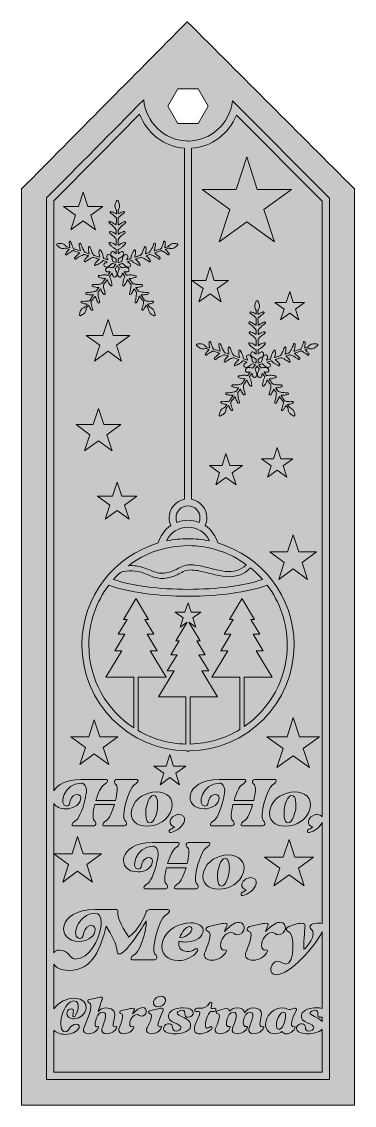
# Model space of a CAD drawing. Header units: centimetres. Extents: x 3 to 11, y -23.1 to 3.1.
import ezdxf

# ---------------------------------------------------------------- set-up
doc = ezdxf.new("R2010")
doc.units = ezdxf.units.CM
doc.header["$MEASUREMENT"] = 0
doc.layers.add('Layer 1', color=7, linetype='Continuous')

# ---------------------------------------------------------------- blocks, each defined once
blk = doc.blocks.new('block 3')
at = {"layer": 'Layer 1', "true_color": 0xffffff}
h = blk.add_hatch(color=7, dxfattribs=at)
h.dxf.hatch_style = 2
edge = h.paths.add_edge_path()
edge.add_spline(control_points=[(8.062, 1.18), (7.997, 0.626), (7.525, 0.211), (6.987, 0.211), (6.971, 0.211), (6.955, 0.212), (6.939, 0.212), (6.407, 0.237), (5.962, 0.663), (5.914, 1.208), (5.13, 0.417), (4.345, -0.375), (3.561, -1.166), (3.561, -1.166), (3.561, -22.488), (3.561, -22.488), (3.561, -22.488), (10.409, -22.488), (10.409, -22.488), (10.409, -22.488), (10.409, -1.168), (10.409, -1.168), (10.409, -1.168), (8.062, 1.18), (8.062, 1.18)], knot_values=[0, 0, 0, 0, 1, 1, 1, 2, 2, 2, 3, 3, 3, 4, 4, 4, 5, 5, 5, 6, 6, 6, 7, 7, 7, 8, 8, 8, 8], degree=3, periodic=1)
edge = h.paths.add_edge_path()
edge.add_spline(control_points=[(8.635, -12.117), (8.635, -12.117), (8.807, -12.117), (8.807, -12.117), (8.807, -12.117), (8.564, -11.718), (8.564, -11.718), (8.564, -11.718), (8.722, -11.718), (8.722, -11.718), (8.722, -11.718), (8.508, -11.365), (8.508, -11.365), (8.508, -11.365), (8.597, -11.365), (8.597, -11.365), (8.597, -11.365), (8.294, -10.865), (8.294, -10.865), (8.294, -10.862), (8.293, -10.861), (8.292, -10.861), (8.291, -10.861), (8.29, -10.862), (8.29, -10.865), (8.29, -10.865), (7.986, -11.365), (7.986, -11.365), (7.986, -11.365), (8.076, -11.365), (8.076, -11.365), (8.076, -11.365), (7.862, -11.718), (7.862, -11.718), (7.862, -11.718), (8.019, -11.718), (8.019, -11.718), (8.019, -11.718), (7.777, -12.117), (7.777, -12.117), (7.777, -12.117), (7.949, -12.117), (7.949, -12.117), (7.949, -12.117), (7.56, -12.758), (7.56, -12.758), (7.56, -12.758), (8.241, -12.758), (8.241, -12.758), (8.241, -12.758), (8.241, -14.02), (8.241, -14.02), (7.889, -14.237), (7.476, -14.365), (7.034, -14.374), (7.034, -14.374), (7.034, -13.23), (7.034, -13.23), (7.034, -13.23), (7.696, -13.23), (7.696, -13.23), (7.696, -13.23), (7.318, -12.607), (7.318, -12.607), (7.318, -12.607), (7.485, -12.607), (7.485, -12.607), (7.485, -12.607), (7.25, -12.219), (7.25, -12.219), (7.25, -12.219), (7.403, -12.219), (7.403, -12.219), (7.403, -12.219), (7.195, -11.876), (7.195, -11.876), (7.195, -11.876), (7.282, -11.876), (7.282, -11.876), (7.282, -11.876), (7.009, -11.426), (7.009, -11.426), (7.009, -11.426), (7.177, -11.549), (7.177, -11.549), (7.177, -11.549), (7.104, -11.322), (7.104, -11.322), (7.104, -11.322), (7.296, -11.183), (7.296, -11.183), (7.296, -11.183), (7.058, -11.183), (7.058, -11.183), (7.058, -11.183), (6.985, -10.957), (6.985, -10.957), (6.985, -10.957), (6.912, -11.183), (6.912, -11.183), (6.912, -11.183), (6.674, -11.183), (6.674, -11.183), (6.674, -11.183), (6.866, -11.322), (6.866, -11.322), (6.866, -11.322), (6.793, -11.549), (6.793, -11.549), (6.793, -11.549), (6.961, -11.426), (6.961, -11.426), (6.961, -11.426), (6.688, -11.876), (6.688, -11.876), (6.688, -11.876), (6.775, -11.876), (6.775, -11.876), (6.775, -11.876), (6.567, -12.219), (6.567, -12.219), (6.567, -12.219), (6.72, -12.219), (6.72, -12.219), (6.72, -12.219), (6.485, -12.607), (6.485, -12.607), (6.485, -12.607), (6.652, -12.607), (6.652, -12.607), (6.652, -12.607), (6.274, -13.23), (6.274, -13.23), (6.274, -13.23), (6.936, -13.23), (6.936, -13.23), (6.936, -13.23), (6.936, -14.374), (6.936, -14.374), (6.514, -14.366), (6.12, -14.248), (5.778, -14.049), (5.778, -14.049), (5.778, -12.758), (5.778, -12.758), (5.778, -12.758), (6.459, -12.758), (6.459, -12.758), (6.459, -12.758), (6.071, -12.117), (6.071, -12.117), (6.071, -12.117), (6.242, -12.117), (6.242, -12.117), (6.242, -12.117), (6, -11.718), (6, -11.718), (6, -11.718), (6.158, -11.718), (6.158, -11.718), (6.158, -11.718), (5.944, -11.365), (5.944, -11.365), (5.944, -11.365), (6.033, -11.365), (6.033, -11.365), (6.033, -11.365), (5.73, -10.865), (5.73, -10.865), (5.729, -10.862), (5.728, -10.861), (5.727, -10.861), (5.727, -10.861), (5.726, -10.862), (5.725, -10.865), (5.725, -10.865), (5.422, -11.365), (5.422, -11.365), (5.422, -11.365), (5.511, -11.365), (5.511, -11.365), (5.511, -11.365), (5.297, -11.718), (5.297, -11.718), (5.297, -11.718), (5.455, -11.718), (5.455, -11.718), (5.455, -11.718), (5.213, -12.117), (5.213, -12.117), (5.213, -12.117), (5.384, -12.117), (5.384, -12.117), (5.384, -12.117), (4.995, -12.758), (4.995, -12.758), (4.995, -12.758), (5.677, -12.758), (5.677, -12.758), (5.677, -12.758), (5.677, -13.986), (5.677, -13.986), (5.02, -13.557), (4.585, -12.816), (4.585, -11.976), (4.585, -11.435), (4.765, -10.935), (5.068, -10.533), (5.55, -10.703), (6.243, -10.8), (6.985, -10.8), (7.727, -10.8), (8.42, -10.703), (8.902, -10.533), (9.205, -10.935), (9.385, -11.435), (9.385, -11.976), (9.385, -12.795), (8.972, -13.52), (8.343, -13.953), (8.343, -13.953), (8.343, -12.758), (8.343, -12.758), (8.343, -12.758), (9.024, -12.758), (9.024, -12.758), (9.024, -12.758), (8.635, -12.117), (8.635, -12.117)], knot_values=[0, 0, 0, 0, 1, 1, 1, 2, 2, 2, 3, 3, 3, 4, 4, 4, 5, 5, 5, 6, 6, 6, 7, 7, 7, 8, 8, 8, 9, 9, 9, 10, 10, 10, 11, 11, 11, 12, 12, 12, 13, 13, 13, 14, 14, 14, 15, 15, 15, 16, 16, 16, 17, 17, 17, 18, 18, 18, 19, 19, 19, 20, 20, 20, 21, 21, 21, 22, 22, 22, 23, 23, 23, 24, 24, 24, 25, 25, 25, 26, 26, 26, 27, 27, 27, 28, 28, 28, 29, 29, 29, 30, 30, 30, 31, 31, 31, 32, 32, 32, 33, 33, 33, 34, 34, 34, 35, 35, 35, 36, 36, 36, 37, 37, 37, 38, 38, 38, 39, 39, 39, 40, 40, 40, 41, 41, 41, 42, 42, 42, 43, 43, 43, 44, 44, 44, 45, 45, 45, 46, 46, 46, 47, 47, 47, 48, 48, 48, 49, 49, 49, 50, 50, 50, 51, 51, 51, 52, 52, 52, 53, 53, 53, 54, 54, 54, 55, 55, 55, 56, 56, 56, 57, 57, 57, 58, 58, 58, 59, 59, 59, 60, 60, 60, 61, 61, 61, 62, 62, 62, 63, 63, 63, 64, 64, 64, 65, 65, 65, 66, 66, 66, 67, 67, 67, 68, 68, 68, 69, 69, 69, 70, 70, 70, 71, 71, 71, 72, 72, 72, 73, 73, 73, 74, 74, 74, 75, 75, 75, 76, 76, 76, 76], degree=3, periodic=1)
edge = h.paths.add_edge_path()
edge.add_spline(control_points=[(6.985, -10.633), (6.291, -10.633), (5.643, -10.547), (5.181, -10.395), (5.235, -10.334), (5.291, -10.277), (5.35, -10.222), (5.536, -10.161), (5.737, -10.174), (5.92, -10.245), (6.024, -10.285), (6.125, -10.336), (6.235, -10.357), (6.347, -10.377), (6.461, -10.369), (6.57, -10.338), (6.678, -10.308), (6.771, -10.252), (6.871, -10.204), (6.979, -10.151), (7.1, -10.16), (7.216, -10.18), (7.448, -10.22), (7.671, -10.309), (7.908, -10.324), (8.125, -10.339), (8.35, -10.279), (8.494, -10.112), (8.6, -10.198), (8.699, -10.293), (8.789, -10.395), (8.327, -10.547), (7.679, -10.633), (6.985, -10.633)], knot_values=[0, 0, 0, 0, 1, 1, 1, 2, 2, 2, 3, 3, 3, 4, 4, 4, 5, 5, 5, 6, 6, 6, 7, 7, 7, 8, 8, 8, 9, 9, 9, 10, 10, 10, 11, 11, 11, 11], degree=3, periodic=1)
edge = h.paths.add_edge_path()
edge.add_spline(control_points=[(7.892, -10.198), (7.657, -10.178), (7.435, -10.084), (7.202, -10.052), (7.089, -10.036), (6.971, -10.029), (6.863, -10.071), (6.761, -10.111), (6.671, -10.175), (6.566, -10.208), (6.463, -10.241), (6.353, -10.255), (6.247, -10.231), (6.14, -10.207), (6.042, -10.156), (5.94, -10.118), (5.811, -10.07), (5.676, -10.051), (5.542, -10.06), (5.944, -9.756), (6.444, -9.576), (6.985, -9.576), (7.512, -9.576), (7.999, -9.747), (8.395, -10.036), (8.274, -10.178), (8.069, -10.212), (7.892, -10.198)], knot_values=[0, 0, 0, 0, 1, 1, 1, 2, 2, 2, 3, 3, 3, 4, 4, 4, 5, 5, 5, 6, 6, 6, 7, 7, 7, 8, 8, 8, 9, 9, 9, 9], degree=3, periodic=1)
edge = h.paths.add_edge_path()
edge.add_spline(control_points=[(6.985, -9.408), (6.806, -9.408), (6.632, -9.427), (6.463, -9.462), (6.556, -9.263), (6.758, -9.13), (6.985, -9.13), (7.212, -9.13), (7.414, -9.263), (7.507, -9.462), (7.338, -9.427), (7.164, -9.408), (6.985, -9.408)], knot_values=[0, 0, 0, 0, 1, 1, 1, 2, 2, 2, 3, 3, 3, 4, 4, 4, 4], degree=3, periodic=1)
edge = h.paths.add_edge_path()
edge.add_spline(control_points=[(7.252, -9.013), (7.169, -8.98), (7.078, -8.962), (6.985, -8.962), (6.891, -8.962), (6.801, -8.98), (6.718, -9.013), (6.704, -8.978), (6.696, -8.941), (6.696, -8.903), (6.696, -8.743), (6.825, -8.613), (6.985, -8.613), (7.145, -8.613), (7.274, -8.743), (7.274, -8.903), (7.274, -8.941), (7.266, -8.978), (7.252, -9.013)], knot_values=[0, 0, 0, 0, 1, 1, 1, 2, 2, 2, 3, 3, 3, 4, 4, 4, 5, 5, 5, 6, 6, 6, 6], degree=3, periodic=1)
edge = h.paths.add_edge_path()
edge.add_spline(control_points=[(3.737, -22.312), (3.737, -22.312), (3.737, -21.298), (3.737, -21.298), (3.799, -21.358), (3.892, -21.396), (4.022, -21.396), (4.328, -21.396), (4.436, -21.15), (4.285, -21.15), (4.124, -21.15), (4.11, -21.335), (4.025, -21.335), (3.898, -21.335), (3.884, -21.133), (3.933, -20.946), (4, -20.7), (4.13, -20.587), (4.224, -20.587), (4.425, -20.587), (4.294, -20.971), (4.224, -20.971), (4.177, -20.971), (4.204, -20.906), (4.211, -20.874), (4.229, -20.807), (4.196, -20.778), (4.158, -20.778), (4.119, -20.778), (4.074, -20.806), (4.061, -20.857), (4.032, -20.967), (4.128, -21.022), (4.235, -21.022), (4.544, -21.022), (4.679, -20.523), (4.236, -20.523), (4.064, -20.523), (3.857, -20.609), (3.737, -20.782), (3.737, -20.782), (3.737, -19.698), (3.737, -19.698), (3.793, -19.783), (3.907, -19.85), (4.096, -19.85), (4.709, -19.85), (4.872, -19.281), (5.008, -18.781), (5.129, -18.984), (5.271, -19.227), (5.271, -19.409), (5.28, -19.436), (5.287, -19.45), (5.319, -19.452), (5.48, -19.462), (5.909, -18.772), (5.972, -18.652), (5.974, -18.732), (5.967, -18.839), (5.931, -18.97), (5.874, -19.186), (5.78, -19.408), (5.708, -19.453), (5.708, -19.453), (5.666, -19.48), (5.666, -19.48), (5.607, -19.517), (5.585, -19.59), (5.636, -19.594), (5.636, -19.594), (6.183, -19.594), (6.183, -19.594), (6.235, -19.59), (6.255, -19.517), (6.214, -19.48), (6.214, -19.48), (6.186, -19.453), (6.186, -19.453), (6.079, -19.35), (6.292, -18.609), (6.437, -18.515), (6.437, -18.515), (6.479, -18.489), (6.479, -18.489), (6.541, -18.45), (6.56, -18.378), (6.509, -18.375), (6.509, -18.375), (6.061, -18.375), (6.061, -18.375), (6.018, -18.377), (5.972, -18.415), (5.963, -18.465), (5.914, -18.593), (5.81, -18.833), (5.556, -19.049), (5.457, -18.876), (5.261, -18.63), (5.285, -18.4), (5.285, -18.392), (5.283, -18.377), (5.261, -18.377), (5.261, -18.377), (5.213, -18.377), (5.213, -18.377), (5.208, -18.375), (5.203, -18.375), (5.197, -18.375), (5.197, -18.375), (5.197, -18.373), (5.197, -18.373), (5.197, -18.373), (4.892, -18.375), (4.892, -18.375), (4.892, -18.375), (4.739, -18.375), (4.739, -18.375), (3.82, -18.377), (3.782, -19.148), (4.354, -19.148), (4.509, -19.148), (4.693, -19.069), (4.735, -18.909), (4.762, -18.814), (4.711, -18.765), (4.646, -18.765), (4.579, -18.765), (4.493, -18.819), (4.463, -18.933), (4.451, -18.979), (4.446, -19.074), (4.379, -19.074), (4.129, -19.074), (4.312, -18.466), (4.748, -18.466), (4.821, -18.466), (4.885, -18.551), (4.888, -18.684), (4.886, -18.721), (4.885, -18.76), (4.878, -18.795), (4.839, -19.097), (4.602, -19.575), (4.259, -19.575), (4.105, -19.575), (4.122, -19.357), (3.873, -19.357), (3.815, -19.357), (3.768, -19.383), (3.737, -19.424), (3.737, -19.424), (3.737, -17.033), (3.737, -17.033), (3.737, -17.033), (4.094, -17.292), (4.094, -17.292), (4.094, -17.292), (3.957, -17.713), (3.957, -17.713), (3.957, -17.713), (4.315, -17.453), (4.315, -17.453), (4.315, -17.453), (4.674, -17.713), (4.674, -17.713), (4.674, -17.713), (4.537, -17.292), (4.537, -17.292), (4.537, -17.292), (4.895, -17.031), (4.895, -17.031), (4.895, -17.031), (4.452, -17.031), (4.452, -17.031), (4.452, -17.031), (4.315, -16.61), (4.315, -16.61), (4.315, -16.61), (4.179, -17.031), (4.179, -17.031), (4.179, -17.031), (3.737, -17.031), (3.737, -17.031), (3.737, -17.031), (3.737, -15.814), (3.737, -15.814), (3.792, -15.89), (3.893, -15.943), (4.036, -15.943), (4.178, -15.943), (4.348, -15.87), (4.387, -15.723), (4.411, -15.636), (4.364, -15.591), (4.304, -15.591), (4.243, -15.591), (4.164, -15.641), (4.136, -15.746), (4.125, -15.788), (4.12, -15.875), (4.059, -15.875), (3.83, -15.875), (3.998, -15.317), (4.398, -15.317), (4.472, -15.317), (4.538, -15.401), (4.527, -15.544), (4.524, -15.565), (4.522, -15.584), (4.517, -15.605), (4.479, -15.843), (4.362, -16.169), (4.275, -16.223), (4.275, -16.223), (4.237, -16.248), (4.237, -16.248), (4.182, -16.282), (4.162, -16.349), (4.209, -16.353), (4.209, -16.353), (4.711, -16.353), (4.711, -16.353), (4.759, -16.349), (4.777, -16.282), (4.74, -16.248), (4.74, -16.248), (4.714, -16.223), (4.714, -16.223), (4.669, -16.18), (4.685, -16.015), (4.729, -15.839), (4.729, -15.839), (5.203, -15.839), (5.203, -15.839), (5.15, -16.019), (5.076, -16.185), (5.016, -16.223), (5.016, -16.223), (4.977, -16.248), (4.977, -16.248), (4.922, -16.282), (4.903, -16.349), (4.95, -16.353), (4.95, -16.353), (5.452, -16.353), (5.452, -16.353), (5.5, -16.349), (5.516, -16.282), (5.481, -16.248), (5.481, -16.248), (5.455, -16.223), (5.455, -16.223), (5.356, -16.128), (5.552, -15.447), (5.686, -15.362), (5.686, -15.362), (5.724, -15.338), (5.724, -15.338), (5.779, -15.302), (5.798, -15.236), (5.752, -15.233), (5.752, -15.233), (5.25, -15.233), (5.25, -15.233), (5.201, -15.234), (5.184, -15.302), (5.221, -15.338), (5.221, -15.338), (5.247, -15.362), (5.247, -15.362), (5.29, -15.404), (5.272, -15.567), (5.23, -15.739), (5.23, -15.739), (4.756, -15.739), (4.756, -15.739), (4.809, -15.565), (4.884, -15.401), (4.945, -15.362), (4.945, -15.362), (4.984, -15.338), (4.984, -15.338), (5.04, -15.302), (5.058, -15.236), (5.011, -15.233), (5.011, -15.233), (4.39, -15.233), (4.39, -15.233), (4.036, -15.233), (3.825, -15.358), (3.737, -15.503), (3.737, -15.503), (3.737, -1.239), (3.737, -1.239), (3.737, -1.239), (4.863, -0.103), (4.863, -0.103), (4.863, -0.103), (5.814, 0.857), (5.814, 0.857), (5.985, 0.403), (6.406, 0.074), (6.901, 0.039), (6.901, 0.039), (6.901, -8.454), (6.901, -8.454), (6.689, -8.493), (6.528, -8.679), (6.528, -8.903), (6.528, -8.968), (6.542, -9.032), (6.569, -9.09), (6.424, -9.188), (6.315, -9.336), (6.267, -9.511), (5.2, -9.823), (4.418, -10.809), (4.418, -11.976), (4.418, -13.381), (5.552, -14.525), (6.953, -14.542), (6.962, -14.549), (6.973, -14.554), (6.985, -14.554), (6.997, -14.554), (7.008, -14.549), (7.017, -14.542), (8.418, -14.525), (9.552, -13.381), (9.552, -11.976), (9.552, -10.809), (8.77, -9.823), (7.703, -9.511), (7.655, -9.336), (7.546, -9.188), (7.401, -9.091), (7.428, -9.032), (7.442, -8.968), (7.442, -8.903), (7.442, -8.679), (7.281, -8.493), (7.069, -8.454), (7.069, -8.454), (7.069, 0.038), (7.069, 0.038), (7.559, 0.07), (7.979, 0.387), (8.156, 0.836), (8.156, 0.836), (10.233, -1.241), (10.233, -1.241), (10.233, -1.241), (10.233, -16.135), (10.233, -16.135), (10.207, -16.099), (10.158, -16.08), (10.112, -16.08), (10.036, -16.08), (9.926, -16.13), (9.899, -16.228), (9.875, -16.32), (9.941, -16.359), (10.005, -16.375), (9.976, -16.404), (9.947, -16.419), (9.913, -16.433), (9.91, -16.435), (9.904, -16.436), (9.899, -16.44), (9.894, -16.441), (9.881, -16.449), (9.878, -16.462), (9.871, -16.483), (9.878, -16.514), (9.899, -16.514), (9.905, -16.514), (9.912, -16.512), (9.918, -16.511), (10.037, -16.487), (10.179, -16.392), (10.233, -16.265), (10.233, -16.265), (10.233, -18.712), (10.233, -18.712), (10.214, -18.706), (10.192, -18.703), (10.167, -18.703), (10.093, -18.703), (10.003, -18.724), (9.974, -18.738), (9.933, -18.76), (9.917, -18.816), (9.959, -18.846), (10.126, -18.967), (9.842, -19.332), (9.794, -19.332), (9.791, -19.332), (9.787, -19.33), (9.787, -19.325), (9.777, -19.267), (9.81, -18.842), (9.815, -18.821), (9.838, -18.737), (9.798, -18.709), (9.731, -18.709), (9.645, -18.709), (9.512, -18.758), (9.422, -18.789), (9.355, -18.812), (9.338, -18.888), (9.396, -18.897), (9.568, -18.921), (9.58, -19.696), (9.35, -19.696), (9.278, -19.696), (9.245, -19.631), (9.16, -19.631), (8.971, -19.631), (8.914, -19.957), (9.115, -19.957), (9.444, -19.957), (10.065, -19.273), (10.233, -18.906), (10.233, -18.906), (10.233, -20.775), (10.233, -20.775), (10.195, -20.761), (10.144, -20.752), (10.079, -20.752), (9.971, -20.752), (9.766, -20.787), (9.729, -20.926), (9.677, -21.12), (10.059, -21.13), (10.029, -21.242), (10.019, -21.28), (9.964, -21.319), (9.909, -21.319), (9.773, -21.319), (9.873, -21.139), (9.743, -21.139), (9.693, -21.139), (9.627, -21.169), (9.612, -21.225), (9.577, -21.355), (9.788, -21.383), (9.885, -21.383), (9.974, -21.383), (10.156, -21.36), (10.233, -21.268), (10.233, -21.268), (10.233, -22.312), (10.233, -22.312), (10.233, -22.312), (3.737, -22.312), (3.737, -22.312)], knot_values=[0, 0, 0, 0, 1, 1, 1, 2, 2, 2, 3, 3, 3, 4, 4, 4, 5, 5, 5, 6, 6, 6, 7, 7, 7, 8, 8, 8, 9, 9, 9, 10, 10, 10, 11, 11, 11, 12, 12, 12, 13, 13, 13, 14, 14, 14, 15, 15, 15, 16, 16, 16, 17, 17, 17, 18, 18, 18, 19, 19, 19, 20, 20, 20, 21, 21, 21, 22, 22, 22, 23, 23, 23, 24, 24, 24, 25, 25, 25, 26, 26, 26, 27, 27, 27, 28, 28, 28, 29, 29, 29, 30, 30, 30, 31, 31, 31, 32, 32, 32, 33, 33, 33, 34, 34, 34, 35, 35, 35, 36, 36, 36, 37, 37, 37, 38, 38, 38, 39, 39, 39, 40, 40, 40, 41, 41, 41, 42, 42, 42, 43, 43, 43, 44, 44, 44, 45, 45, 45, 46, 46, 46, 47, 47, 47, 48, 48, 48, 49, 49, 49, 50, 50, 50, 51, 51, 51, 52, 52, 52, 53, 53, 53, 54, 54, 54, 55, 55, 55, 56, 56, 56, 57, 57, 57, 58, 58, 58, 59, 59, 59, 60, 60, 60, 61, 61, 61, 62, 62, 62, 63, 63, 63, 64, 64, 64, 65, 65, 65, 66, 66, 66, 67, 67, 67, 68, 68, 68, 69, 69, 69, 70, 70, 70, 71, 71, 71, 72, 72, 72, 73, 73, 73, 74, 74, 74, 75, 75, 75, 76, 76, 76, 77, 77, 77, 78, 78, 78, 79, 79, 79, 80, 80, 80, 81, 81, 81, 82, 82, 82, 83, 83, 83, 84, 84, 84, 85, 85, 85, 86, 86, 86, 87, 87, 87, 88, 88, 88, 89, 89, 89, 90, 90, 90, 91, 91, 91, 92, 92, 92, 93, 93, 93, 94, 94, 94, 95, 95, 95, 96, 96, 96, 97, 97, 97, 98, 98, 98, 99, 99, 99, 100, 100, 100, 101, 101, 101, 102, 102, 102, 103, 103, 103, 104, 104, 104, 105, 105, 105, 106, 106, 106, 107, 107, 107, 108, 108, 108, 109, 109, 109, 110, 110, 110, 111, 111, 111, 112, 112, 112, 113, 113, 113, 114, 114, 114, 115, 115, 115, 116, 116, 116, 117, 117, 117, 118, 118, 118, 119, 119, 119, 120, 120, 120, 121, 121, 121, 122, 122, 122, 123, 123, 123, 124, 124, 124, 125, 125, 125, 126, 126, 126, 127, 127, 127, 128, 128, 128, 129, 129, 129, 130, 130, 130, 131, 131, 131, 132, 132, 132, 133, 133, 133, 134, 134, 134, 135, 135, 135, 136, 136, 136, 137, 137, 137, 138, 138, 138, 139, 139, 139, 140, 140, 140, 141, 141, 141, 142, 142, 142, 143, 143, 143, 144, 144, 144, 145, 145, 145, 146, 146, 146, 147, 147, 147, 148, 148, 148, 149, 149, 149, 150, 150, 150, 151, 151, 151, 152, 152, 152, 152], degree=3, periodic=1)
edge = h.paths.add_edge_path()
edge.add_spline(control_points=[(10.233, -20.98), (10.233, -20.98), (10.233, -21.089), (10.233, -21.089), (10.145, -20.984), (9.923, -20.933), (9.938, -20.877), (9.948, -20.841), (10.01, -20.815), (10.056, -20.815), (10.187, -20.815), (10.065, -20.984), (10.194, -20.984), (10.208, -20.984), (10.221, -20.983), (10.233, -20.98)], knot_values=[0, 0, 0, 0, 1, 1, 1, 2, 2, 2, 3, 3, 3, 4, 4, 4, 5, 5, 5, 5], degree=3, periodic=1)
h = blk.add_hatch(color=7, dxfattribs=at)
h.dxf.hatch_style = 2
h.paths.add_polyline_path([(7.739, -2.228), (8.406, -1.743), (9.074, -2.228), (8.819, -1.443), (9.486, -0.958), (8.661, -0.958), (8.406, -0.173), (8.151, -0.958), (7.326, -0.958), (7.994, -1.443)])
h = blk.add_hatch(color=7, dxfattribs=at)
h.dxf.hatch_style = 2
h.paths.add_polyline_path([(4.154, -1.934), (4.45, -1.719), (4.745, -1.934), (4.632, -1.586), (4.928, -1.372), (4.563, -1.372), (4.45, -1.024), (4.337, -1.372), (3.971, -1.372), (4.267, -1.586)])
h = blk.add_hatch(color=7, dxfattribs=at)
h.dxf.hatch_style = 2
edge = h.paths.add_edge_path()
edge.add_spline(control_points=[(4.202, -2.442), (4.209, -2.44), (4.214, -2.44), (4.22, -2.442), (4.266, -2.461), (4.313, -2.476), (4.359, -2.492), (4.362, -2.493), (4.366, -2.493), (4.366, -2.497), (4.366, -2.5), (4.363, -2.502), (4.36, -2.503), (4.345, -2.516), (4.33, -2.527), (4.316, -2.539), (4.291, -2.56), (4.268, -2.583), (4.247, -2.607), (4.24, -2.614), (4.238, -2.621), (4.24, -2.63), (4.241, -2.641), (4.25, -2.648), (4.261, -2.646), (4.265, -2.645), (4.268, -2.643), (4.271, -2.641), (4.278, -2.637), (4.284, -2.633), (4.29, -2.629), (4.344, -2.589), (4.404, -2.559), (4.468, -2.537), (4.476, -2.534), (4.483, -2.532), (4.492, -2.535), (4.518, -2.544), (4.544, -2.553), (4.571, -2.561), (4.573, -2.562), (4.575, -2.563), (4.577, -2.564), (4.577, -2.565), (4.577, -2.566), (4.576, -2.567), (4.573, -2.569), (4.57, -2.573), (4.567, -2.575), (4.538, -2.597), (4.514, -2.624), (4.492, -2.652), (4.485, -2.662), (4.48, -2.673), (4.475, -2.685), (4.471, -2.694), (4.473, -2.701), (4.48, -2.706), (4.486, -2.712), (4.493, -2.713), (4.5, -2.709), (4.503, -2.707), (4.506, -2.705), (4.508, -2.704), (4.537, -2.685), (4.566, -2.668), (4.594, -2.648), (4.621, -2.629), (4.652, -2.616), (4.683, -2.605), (4.691, -2.603), (4.699, -2.603), (4.707, -2.605), (4.747, -2.619), (4.788, -2.632), (4.828, -2.645), (4.831, -2.646), (4.834, -2.647), (4.836, -2.65), (4.835, -2.651), (4.835, -2.652), (4.834, -2.653), (4.829, -2.656), (4.825, -2.66), (4.821, -2.663), (4.783, -2.69), (4.752, -2.723), (4.73, -2.764), (4.728, -2.768), (4.725, -2.771), (4.724, -2.775), (4.721, -2.783), (4.723, -2.789), (4.729, -2.794), (4.734, -2.799), (4.74, -2.801), (4.747, -2.798), (4.766, -2.79), (4.785, -2.783), (4.802, -2.773), (4.814, -2.766), (4.826, -2.759), (4.838, -2.752), (4.857, -2.742), (4.875, -2.73), (4.89, -2.715), (4.902, -2.704), (4.914, -2.694), (4.925, -2.684), (4.929, -2.679), (4.933, -2.679), (4.939, -2.681), (4.967, -2.691), (4.996, -2.699), (5.024, -2.708), (5.026, -2.709), (5.028, -2.71), (5.029, -2.713), (5.026, -2.717), (5.022, -2.718), (5.018, -2.72), (5.003, -2.727), (4.99, -2.736), (4.976, -2.746), (4.97, -2.75), (4.965, -2.756), (4.96, -2.761), (4.944, -2.78), (4.948, -2.806), (4.966, -2.821), (4.979, -2.831), (4.993, -2.837), (5.01, -2.837), (5.032, -2.838), (5.051, -2.83), (5.069, -2.818), (5.084, -2.807), (5.098, -2.795), (5.111, -2.782), (5.12, -2.773), (5.131, -2.765), (5.141, -2.757), (5.148, -2.752), (5.155, -2.751), (5.163, -2.753), (5.182, -2.76), (5.202, -2.765), (5.221, -2.771), (5.226, -2.772), (5.23, -2.774), (5.236, -2.776), (5.219, -2.799), (5.202, -2.821), (5.186, -2.842), (5.184, -2.846), (5.18, -2.847), (5.176, -2.847), (5.16, -2.846), (5.143, -2.846), (5.127, -2.844), (5.106, -2.841), (5.085, -2.841), (5.064, -2.842), (5.047, -2.842), (5.031, -2.848), (5.018, -2.859), (5.003, -2.87), (4.993, -2.885), (4.991, -2.904), (4.987, -2.926), (4.998, -2.943), (5.019, -2.949), (5.024, -2.951), (5.029, -2.952), (5.034, -2.952), (5.054, -2.952), (5.074, -2.954), (5.094, -2.949), (5.098, -2.948), (5.102, -2.948), (5.105, -2.95), (5.105, -2.951), (5.106, -2.953), (5.105, -2.953), (5.087, -2.979), (5.068, -3.004), (5.05, -3.03), (5.047, -3.034), (5.043, -3.034), (5.038, -3.034), (5.024, -3.032), (5.009, -3.031), (4.994, -3.029), (4.973, -3.026), (4.952, -3.026), (4.931, -3.029), (4.919, -3.031), (4.906, -3.033), (4.893, -3.034), (4.871, -3.034), (4.85, -3.041), (4.829, -3.045), (4.824, -3.046), (4.82, -3.049), (4.817, -3.053), (4.811, -3.063), (4.814, -3.075), (4.827, -3.081), (4.855, -3.094), (4.885, -3.104), (4.916, -3.108), (4.937, -3.111), (4.958, -3.111), (4.979, -3.112), (4.982, -3.112), (4.985, -3.111), (4.987, -3.115), (4.987, -3.115), (4.987, -3.116), (4.986, -3.117), (4.959, -3.154), (4.932, -3.192), (4.905, -3.229), (4.902, -3.234), (4.897, -3.237), (4.892, -3.238), (4.88, -3.241), (4.869, -3.245), (4.858, -3.248), (4.844, -3.252), (4.831, -3.255), (4.816, -3.256), (4.786, -3.258), (4.756, -3.259), (4.726, -3.26), (4.711, -3.261), (4.696, -3.262), (4.681, -3.263), (4.672, -3.264), (4.667, -3.269), (4.665, -3.276), (4.663, -3.285), (4.666, -3.292), (4.674, -3.297), (4.684, -3.303), (4.694, -3.309), (4.705, -3.312), (4.737, -3.322), (4.77, -3.33), (4.803, -3.331), (4.811, -3.331), (4.819, -3.331), (4.826, -3.335), (4.826, -3.337), (4.826, -3.338), (4.825, -3.339), (4.808, -3.363), (4.791, -3.386), (4.774, -3.41), (4.77, -3.415), (4.765, -3.418), (4.759, -3.42), (4.746, -3.423), (4.732, -3.427), (4.718, -3.431), (4.679, -3.441), (4.639, -3.449), (4.598, -3.449), (4.579, -3.449), (4.56, -3.451), (4.541, -3.452), (4.537, -3.452), (4.533, -3.452), (4.53, -3.453), (4.515, -3.455), (4.509, -3.468), (4.516, -3.481), (4.52, -3.488), (4.525, -3.492), (4.533, -3.494), (4.559, -3.501), (4.586, -3.505), (4.613, -3.507), (4.638, -3.51), (4.664, -3.51), (4.689, -3.512), (4.692, -3.512), (4.695, -3.51), (4.697, -3.515), (4.696, -3.517), (4.695, -3.519), (4.694, -3.521), (4.683, -3.536), (4.672, -3.551), (4.662, -3.566), (4.644, -3.592), (4.627, -3.617), (4.61, -3.643), (4.608, -3.647), (4.606, -3.651), (4.601, -3.652), (4.591, -3.655), (4.581, -3.659), (4.571, -3.66), (4.524, -3.665), (4.478, -3.669), (4.431, -3.665), (4.425, -3.664), (4.42, -3.664), (4.414, -3.664), (4.405, -3.665), (4.399, -3.67), (4.397, -3.679), (4.395, -3.687), (4.398, -3.693), (4.404, -3.698), (4.408, -3.701), (4.412, -3.703), (4.416, -3.704), (4.437, -3.714), (4.459, -3.719), (4.481, -3.723), (4.501, -3.726), (4.521, -3.729), (4.543, -3.735), (4.528, -3.756), (4.514, -3.775), (4.501, -3.795), (4.496, -3.802), (4.49, -3.807), (4.481, -3.81), (4.467, -3.816), (4.455, -3.823), (4.442, -3.831), (4.418, -3.846), (4.399, -3.866), (4.388, -3.892), (4.374, -3.923), (4.365, -3.956), (4.361, -3.99), (4.361, -3.993), (4.36, -3.996), (4.361, -3.999), (4.362, -4.01), (4.373, -4.018), (4.384, -4.014), (4.386, -4.014), (4.388, -4.013), (4.39, -4.012), (4.42, -3.998), (4.447, -3.981), (4.471, -3.959), (4.493, -3.94), (4.508, -3.917), (4.516, -3.889), (4.52, -3.872), (4.523, -3.856), (4.524, -3.839), (4.525, -3.834), (4.525, -3.828), (4.529, -3.824), (4.543, -3.804), (4.558, -3.784), (4.573, -3.764), (4.575, -3.761), (4.578, -3.761), (4.58, -3.764), (4.588, -3.779), (4.596, -3.794), (4.604, -3.808), (4.611, -3.823), (4.62, -3.838), (4.629, -3.851), (4.636, -3.861), (4.644, -3.87), (4.652, -3.878), (4.658, -3.884), (4.67, -3.884), (4.676, -3.88), (4.683, -3.876), (4.686, -3.868), (4.684, -3.859), (4.683, -3.857), (4.682, -3.854), (4.681, -3.852), (4.664, -3.811), (4.652, -3.768), (4.642, -3.725), (4.639, -3.712), (4.638, -3.699), (4.637, -3.686), (4.637, -3.678), (4.64, -3.671), (4.645, -3.665), (4.674, -3.63), (4.701, -3.594), (4.728, -3.558), (4.73, -3.554), (4.733, -3.551), (4.736, -3.547), (4.739, -3.543), (4.741, -3.544), (4.743, -3.549), (4.749, -3.565), (4.756, -3.582), (4.762, -3.599), (4.774, -3.631), (4.789, -3.662), (4.807, -3.692), (4.811, -3.699), (4.817, -3.704), (4.825, -3.706), (4.84, -3.709), (4.852, -3.699), (4.849, -3.684), (4.848, -3.678), (4.846, -3.671), (4.844, -3.665), (4.832, -3.623), (4.819, -3.581), (4.815, -3.537), (4.813, -3.511), (4.811, -3.484), (4.81, -3.458), (4.809, -3.449), (4.812, -3.442), (4.817, -3.435), (4.833, -3.415), (4.848, -3.394), (4.863, -3.373), (4.865, -3.37), (4.867, -3.366), (4.872, -3.366), (4.873, -3.37), (4.875, -3.373), (4.876, -3.376), (4.888, -3.411), (4.906, -3.442), (4.927, -3.473), (4.934, -3.484), (4.944, -3.492), (4.954, -3.501), (4.96, -3.506), (4.967, -3.506), (4.974, -3.501), (4.981, -3.497), (4.984, -3.491), (4.983, -3.483), (4.983, -3.48), (4.982, -3.478), (4.981, -3.475), (4.973, -3.444), (4.966, -3.413), (4.956, -3.383), (4.945, -3.349), (4.942, -3.315), (4.941, -3.28), (4.941, -3.269), (4.944, -3.26), (4.951, -3.251), (4.974, -3.22), (4.997, -3.188), (5.021, -3.156), (5.023, -3.152), (5.025, -3.147), (5.03, -3.145), (5.034, -3.148), (5.034, -3.153), (5.036, -3.156), (5.041, -3.17), (5.046, -3.183), (5.051, -3.196), (5.064, -3.231), (5.086, -3.26), (5.111, -3.287), (5.117, -3.294), (5.126, -3.296), (5.134, -3.292), (5.143, -3.288), (5.145, -3.281), (5.144, -3.272), (5.143, -3.262), (5.142, -3.251), (5.141, -3.241), (5.14, -3.221), (5.133, -3.201), (5.13, -3.181), (5.126, -3.153), (5.117, -3.127), (5.104, -3.102), (5.099, -3.092), (5.096, -3.082), (5.091, -3.072), (5.087, -3.066), (5.089, -3.062), (5.092, -3.057), (5.109, -3.033), (5.126, -3.01), (5.144, -2.987), (5.145, -2.984), (5.146, -2.981), (5.151, -2.982), (5.152, -2.987), (5.153, -2.991), (5.154, -2.996), (5.156, -3.012), (5.161, -3.028), (5.166, -3.043), (5.168, -3.049), (5.17, -3.054), (5.174, -3.06), (5.188, -3.083), (5.213, -3.089), (5.235, -3.073), (5.251, -3.062), (5.261, -3.047), (5.266, -3.028), (5.27, -3.011), (5.268, -2.995), (5.263, -2.979), (5.258, -2.96), (5.25, -2.943), (5.242, -2.926), (5.236, -2.913), (5.231, -2.9), (5.226, -2.886), (5.224, -2.88), (5.225, -2.875), (5.229, -2.869), (5.242, -2.85), (5.255, -2.831), (5.268, -2.813), (5.27, -2.81), (5.271, -2.806), (5.276, -2.806), (5.291, -2.828), (5.306, -2.85), (5.322, -2.871), (5.324, -2.875), (5.325, -2.879), (5.323, -2.883), (5.318, -2.899), (5.313, -2.913), (5.306, -2.928), (5.296, -2.949), (5.286, -2.971), (5.282, -2.994), (5.279, -3.01), (5.281, -3.026), (5.287, -3.041), (5.295, -3.059), (5.307, -3.072), (5.326, -3.079), (5.341, -3.086), (5.361, -3.08), (5.372, -3.065), (5.377, -3.058), (5.381, -3.049), (5.384, -3.04), (5.389, -3.024), (5.394, -3.007), (5.396, -2.99), (5.396, -2.987), (5.396, -2.984), (5.4, -2.982), (5.401, -2.983), (5.402, -2.983), (5.403, -2.984), (5.421, -3.009), (5.44, -3.035), (5.459, -3.06), (5.461, -3.063), (5.461, -3.066), (5.459, -3.07), (5.453, -3.083), (5.448, -3.096), (5.441, -3.109), (5.432, -3.13), (5.424, -3.151), (5.42, -3.174), (5.418, -3.186), (5.416, -3.198), (5.413, -3.21), (5.407, -3.231), (5.407, -3.253), (5.404, -3.274), (5.403, -3.288), (5.416, -3.297), (5.429, -3.293), (5.433, -3.292), (5.436, -3.289), (5.439, -3.286), (5.466, -3.256), (5.488, -3.224), (5.502, -3.186), (5.506, -3.176), (5.51, -3.165), (5.513, -3.155), (5.515, -3.151), (5.515, -3.148), (5.519, -3.146), (5.523, -3.147), (5.524, -3.15), (5.527, -3.153), (5.532, -3.161), (5.538, -3.169), (5.544, -3.177), (5.563, -3.203), (5.582, -3.229), (5.6, -3.255), (5.604, -3.26), (5.607, -3.264), (5.607, -3.27), (5.607, -3.301), (5.607, -3.332), (5.598, -3.362), (5.588, -3.398), (5.579, -3.434), (5.569, -3.471), (5.568, -3.475), (5.566, -3.479), (5.566, -3.483), (5.565, -3.491), (5.568, -3.498), (5.575, -3.502), (5.582, -3.506), (5.589, -3.505), (5.596, -3.5), (5.604, -3.493), (5.613, -3.486), (5.619, -3.477), (5.64, -3.447), (5.658, -3.416), (5.671, -3.383), (5.673, -3.377), (5.675, -3.371), (5.678, -3.366), (5.682, -3.366), (5.684, -3.37), (5.686, -3.373), (5.701, -3.394), (5.716, -3.415), (5.732, -3.436), (5.738, -3.443), (5.74, -3.451), (5.739, -3.46), (5.738, -3.481), (5.737, -3.502), (5.735, -3.523), (5.734, -3.535), (5.732, -3.548), (5.731, -3.561), (5.726, -3.596), (5.715, -3.63), (5.705, -3.663), (5.703, -3.671), (5.7, -3.679), (5.699, -3.687), (5.698, -3.7), (5.709, -3.709), (5.722, -3.706), (5.731, -3.705), (5.737, -3.7), (5.742, -3.692), (5.76, -3.661), (5.776, -3.629), (5.788, -3.595), (5.795, -3.578), (5.801, -3.561), (5.808, -3.544), (5.812, -3.545), (5.814, -3.548), (5.815, -3.55), (5.828, -3.567), (5.84, -3.583), (5.852, -3.599), (5.869, -3.622), (5.887, -3.644), (5.905, -3.666), (5.908, -3.67), (5.911, -3.674), (5.911, -3.679), (5.91, -3.692), (5.911, -3.705), (5.908, -3.718), (5.898, -3.763), (5.886, -3.808), (5.869, -3.851), (5.867, -3.854), (5.866, -3.857), (5.865, -3.861), (5.863, -3.869), (5.866, -3.876), (5.873, -3.88), (5.88, -3.884), (5.887, -3.884), (5.894, -3.88), (5.898, -3.878), (5.901, -3.874), (5.905, -3.87), (5.92, -3.853), (5.931, -3.834), (5.942, -3.815), (5.95, -3.8), (5.958, -3.784), (5.966, -3.769), (5.968, -3.766), (5.968, -3.762), (5.974, -3.762), (5.976, -3.764), (5.978, -3.767), (5.98, -3.77), (5.992, -3.786), (6.004, -3.802), (6.016, -3.817), (6.022, -3.825), (6.025, -3.833), (6.025, -3.843), (6.026, -3.861), (6.031, -3.879), (6.036, -3.897), (6.042, -3.919), (6.055, -3.937), (6.071, -3.953), (6.086, -3.968), (6.103, -3.98), (6.121, -3.991), (6.134, -4), (6.149, -4.007), (6.163, -4.014), (6.175, -4.019), (6.188, -4.011), (6.188, -3.998), (6.189, -3.994), (6.188, -3.99), (6.188, -3.987), (6.183, -3.954), (6.175, -3.922), (6.161, -3.893), (6.151, -3.87), (6.136, -3.85), (6.114, -3.836), (6.1, -3.826), (6.084, -3.817), (6.068, -3.81), (6.059, -3.807), (6.052, -3.801), (6.047, -3.793), (6.036, -3.777), (6.024, -3.762), (6.013, -3.746), (6.011, -3.743), (6.007, -3.74), (6.008, -3.735), (6.027, -3.729), (6.048, -3.726), (6.068, -3.723), (6.09, -3.719), (6.112, -3.714), (6.133, -3.704), (6.138, -3.702), (6.142, -3.7), (6.146, -3.697), (6.152, -3.692), (6.153, -3.684), (6.151, -3.677), (6.149, -3.669), (6.143, -3.665), (6.136, -3.664), (6.131, -3.664), (6.126, -3.664), (6.121, -3.664), (6.111, -3.665), (6.1, -3.666), (6.09, -3.666), (6.06, -3.668), (6.031, -3.664), (6.001, -3.663), (5.987, -3.662), (5.972, -3.66), (5.958, -3.656), (5.948, -3.653), (5.941, -3.648), (5.936, -3.64), (5.927, -3.625), (5.918, -3.611), (5.908, -3.596), (5.891, -3.572), (5.873, -3.547), (5.856, -3.522), (5.854, -3.519), (5.85, -3.517), (5.853, -3.512), (5.889, -3.509), (5.924, -3.51), (5.96, -3.504), (5.979, -3.502), (5.998, -3.498), (6.016, -3.494), (6.024, -3.492), (6.029, -3.487), (6.033, -3.48), (6.039, -3.468), (6.033, -3.455), (6.019, -3.453), (6.012, -3.452), (6.004, -3.452), (5.997, -3.452), (5.966, -3.45), (5.935, -3.45), (5.904, -3.446), (5.865, -3.44), (5.827, -3.43), (5.789, -3.42), (5.782, -3.418), (5.777, -3.414), (5.773, -3.408), (5.758, -3.386), (5.742, -3.365), (5.727, -3.343), (5.725, -3.341), (5.723, -3.339), (5.723, -3.335), (5.731, -3.331), (5.739, -3.331), (5.748, -3.331), (5.781, -3.329), (5.813, -3.321), (5.845, -3.312), (5.856, -3.309), (5.866, -3.303), (5.875, -3.297), (5.88, -3.294), (5.883, -3.29), (5.884, -3.284), (5.885, -3.273), (5.879, -3.265), (5.867, -3.263), (5.855, -3.262), (5.842, -3.261), (5.829, -3.26), (5.797, -3.259), (5.766, -3.258), (5.734, -3.256), (5.724, -3.256), (5.715, -3.254), (5.705, -3.252), (5.69, -3.248), (5.676, -3.243), (5.661, -3.239), (5.652, -3.237), (5.645, -3.232), (5.64, -3.225), (5.615, -3.19), (5.59, -3.156), (5.565, -3.121), (5.564, -3.119), (5.561, -3.117), (5.563, -3.112), (5.572, -3.112), (5.581, -3.112), (5.59, -3.112), (5.625, -3.111), (5.66, -3.106), (5.693, -3.093), (5.704, -3.089), (5.715, -3.084), (5.725, -3.079), (5.732, -3.075), (5.735, -3.068), (5.734, -3.06), (5.733, -3.053), (5.728, -3.047), (5.721, -3.046), (5.704, -3.042), (5.686, -3.037), (5.669, -3.035), (5.649, -3.033), (5.63, -3.03), (5.61, -3.028), (5.593, -3.026), (5.577, -3.026), (5.56, -3.028), (5.545, -3.03), (5.529, -3.032), (5.514, -3.034), (5.506, -3.035), (5.5, -3.033), (5.495, -3.026), (5.48, -3.003), (5.463, -2.981), (5.447, -2.958), (5.445, -2.956), (5.442, -2.953), (5.443, -2.95), (5.448, -2.947), (5.453, -2.949), (5.458, -2.95), (5.478, -2.954), (5.498, -2.953), (5.519, -2.952), (5.535, -2.951), (5.549, -2.943), (5.556, -2.926), (5.56, -2.915), (5.56, -2.904), (5.556, -2.893), (5.544, -2.862), (5.52, -2.846), (5.487, -2.842), (5.467, -2.84), (5.447, -2.84), (5.426, -2.844), (5.409, -2.846), (5.392, -2.846), (5.375, -2.847), (5.368, -2.847), (5.364, -2.845), (5.361, -2.84), (5.347, -2.821), (5.332, -2.803), (5.318, -2.784), (5.316, -2.782), (5.314, -2.779), (5.315, -2.775), (5.338, -2.768), (5.362, -2.761), (5.385, -2.754), (5.387, -2.753), (5.389, -2.753), (5.391, -2.752), (5.396, -2.75), (5.4, -2.752), (5.404, -2.755), (5.416, -2.763), (5.427, -2.772), (5.437, -2.782), (5.449, -2.794), (5.462, -2.804), (5.475, -2.814), (5.488, -2.824), (5.502, -2.832), (5.518, -2.836), (5.542, -2.841), (5.564, -2.836), (5.583, -2.821), (5.599, -2.808), (5.607, -2.783), (5.589, -2.762), (5.584, -2.756), (5.579, -2.751), (5.573, -2.746), (5.559, -2.736), (5.544, -2.726), (5.527, -2.718), (5.525, -2.717), (5.52, -2.717), (5.52, -2.712), (5.521, -2.711), (5.522, -2.71), (5.523, -2.709), (5.553, -2.699), (5.583, -2.69), (5.612, -2.68), (5.617, -2.679), (5.619, -2.68), (5.622, -2.682), (5.633, -2.692), (5.644, -2.701), (5.654, -2.711), (5.672, -2.728), (5.692, -2.742), (5.714, -2.754), (5.724, -2.759), (5.734, -2.765), (5.744, -2.771), (5.762, -2.783), (5.782, -2.79), (5.801, -2.798), (5.813, -2.803), (5.825, -2.794), (5.826, -2.781), (5.826, -2.776), (5.824, -2.772), (5.821, -2.767), (5.801, -2.732), (5.777, -2.701), (5.744, -2.676), (5.734, -2.667), (5.723, -2.659), (5.713, -2.651), (5.714, -2.647), (5.717, -2.646), (5.72, -2.645), (5.761, -2.632), (5.802, -2.618), (5.843, -2.605), (5.849, -2.603), (5.856, -2.602), (5.863, -2.605), (5.892, -2.615), (5.922, -2.625), (5.948, -2.643), (5.979, -2.664), (6.01, -2.684), (6.041, -2.704), (6.044, -2.706), (6.046, -2.708), (6.049, -2.709), (6.057, -2.713), (6.064, -2.712), (6.069, -2.706), (6.075, -2.7), (6.078, -2.694), (6.074, -2.686), (6.069, -2.674), (6.064, -2.662), (6.056, -2.652), (6.033, -2.622), (6.008, -2.595), (5.979, -2.572), (5.976, -2.57), (5.972, -2.569), (5.972, -2.564), (5.973, -2.564), (5.974, -2.563), (5.975, -2.563), (6.003, -2.553), (6.031, -2.544), (6.059, -2.535), (6.065, -2.533), (6.07, -2.533), (6.076, -2.535), (6.088, -2.54), (6.1, -2.544), (6.112, -2.549), (6.145, -2.562), (6.177, -2.576), (6.207, -2.595), (6.227, -2.608), (6.247, -2.621), (6.267, -2.635), (6.272, -2.638), (6.277, -2.642), (6.283, -2.644), (6.296, -2.65), (6.308, -2.642), (6.31, -2.628), (6.31, -2.622), (6.309, -2.616), (6.305, -2.611), (6.302, -2.607), (6.299, -2.603), (6.296, -2.599), (6.273, -2.574), (6.248, -2.551), (6.221, -2.53), (6.21, -2.521), (6.198, -2.511), (6.187, -2.502), (6.185, -2.501), (6.182, -2.5), (6.182, -2.497), (6.183, -2.493), (6.186, -2.493), (6.188, -2.493), (6.235, -2.477), (6.282, -2.461), (6.329, -2.442), (6.335, -2.44), (6.341, -2.44), (6.347, -2.442), (6.358, -2.446), (6.369, -2.45), (6.379, -2.456), (6.418, -2.48), (6.457, -2.504), (6.491, -2.534), (6.494, -2.536), (6.496, -2.538), (6.498, -2.54), (6.507, -2.545), (6.514, -2.545), (6.521, -2.54), (6.528, -2.534), (6.531, -2.526), (6.527, -2.517), (6.525, -2.512), (6.523, -2.508), (6.52, -2.504), (6.509, -2.485), (6.494, -2.468), (6.479, -2.452), (6.466, -2.439), (6.454, -2.426), (6.441, -2.413), (6.438, -2.409), (6.439, -2.406), (6.443, -2.405), (6.463, -2.398), (6.482, -2.392), (6.501, -2.386), (6.513, -2.381), (6.524, -2.38), (6.536, -2.384), (6.543, -2.386), (6.55, -2.387), (6.557, -2.388), (6.592, -2.392), (6.625, -2.389), (6.656, -2.371), (6.685, -2.354), (6.711, -2.333), (6.735, -2.308), (6.737, -2.306), (6.738, -2.304), (6.74, -2.302), (6.747, -2.291), (6.74, -2.28), (6.731, -2.276), (6.729, -2.275), (6.726, -2.275), (6.724, -2.274), (6.693, -2.267), (6.661, -2.265), (6.628, -2.268), (6.597, -2.271), (6.569, -2.282), (6.545, -2.304), (6.534, -2.314), (6.523, -2.323), (6.513, -2.335), (6.509, -2.339), (6.506, -2.343), (6.5, -2.345), (6.477, -2.352), (6.454, -2.359), (6.431, -2.367), (6.427, -2.368), (6.424, -2.366), (6.425, -2.361), (6.427, -2.345), (6.429, -2.329), (6.431, -2.313), (6.434, -2.292), (6.437, -2.27), (6.436, -2.249), (6.435, -2.241), (6.434, -2.233), (6.432, -2.225), (6.43, -2.217), (6.423, -2.213), (6.415, -2.212), (6.408, -2.211), (6.401, -2.215), (6.397, -2.222), (6.396, -2.226), (6.395, -2.23), (6.394, -2.235), (6.383, -2.279), (6.367, -2.32), (6.349, -2.362), (6.344, -2.373), (6.337, -2.384), (6.33, -2.394), (6.327, -2.399), (6.322, -2.402), (6.316, -2.404), (6.269, -2.416), (6.223, -2.43), (6.177, -2.444), (6.174, -2.446), (6.17, -2.449), (6.165, -2.445), (6.169, -2.428), (6.174, -2.411), (6.179, -2.394), (6.189, -2.36), (6.194, -2.324), (6.198, -2.289), (6.2, -2.278), (6.197, -2.269), (6.189, -2.262), (6.18, -2.255), (6.168, -2.256), (6.161, -2.266), (6.158, -2.271), (6.156, -2.277), (6.154, -2.283), (6.146, -2.303), (6.139, -2.323), (6.132, -2.343), (6.113, -2.392), (6.085, -2.436), (6.056, -2.479), (6.053, -2.483), (6.049, -2.486), (6.044, -2.487), (6.036, -2.49), (6.028, -2.493), (6.02, -2.495), (6, -2.502), (5.981, -2.508), (5.962, -2.514), (5.957, -2.516), (5.954, -2.514), (5.955, -2.509), (5.956, -2.504), (5.958, -2.499), (5.959, -2.495), (5.968, -2.462), (5.971, -2.429), (5.973, -2.396), (5.973, -2.382), (5.971, -2.369), (5.967, -2.356), (5.965, -2.348), (5.959, -2.344), (5.951, -2.343), (5.943, -2.342), (5.936, -2.346), (5.933, -2.353), (5.931, -2.356), (5.93, -2.359), (5.929, -2.362), (5.917, -2.393), (5.904, -2.424), (5.894, -2.455), (5.883, -2.487), (5.866, -2.516), (5.846, -2.543), (5.841, -2.551), (5.834, -2.556), (5.825, -2.559), (5.786, -2.571), (5.747, -2.584), (5.709, -2.596), (5.705, -2.597), (5.701, -2.6), (5.696, -2.598), (5.695, -2.591), (5.698, -2.585), (5.7, -2.579), (5.716, -2.533), (5.722, -2.485), (5.714, -2.437), (5.713, -2.428), (5.71, -2.421), (5.701, -2.419), (5.691, -2.416), (5.684, -2.419), (5.679, -2.428), (5.655, -2.467), (5.636, -2.509), (5.62, -2.552), (5.617, -2.56), (5.616, -2.568), (5.614, -2.577), (5.611, -2.591), (5.608, -2.604), (5.605, -2.618), (5.603, -2.627), (5.6, -2.632), (5.591, -2.635), (5.565, -2.642), (5.539, -2.651), (5.513, -2.66), (5.51, -2.661), (5.507, -2.664), (5.503, -2.661), (5.501, -2.656), (5.505, -2.653), (5.507, -2.65), (5.515, -2.635), (5.521, -2.619), (5.526, -2.603), (5.529, -2.595), (5.53, -2.587), (5.53, -2.578), (5.53, -2.556), (5.516, -2.539), (5.493, -2.537), (5.468, -2.535), (5.447, -2.543), (5.43, -2.561), (5.421, -2.571), (5.414, -2.583), (5.41, -2.596), (5.406, -2.609), (5.402, -2.622), (5.399, -2.636), (5.395, -2.655), (5.392, -2.674), (5.385, -2.693), (5.383, -2.699), (5.38, -2.703), (5.373, -2.705), (5.353, -2.712), (5.334, -2.719), (5.314, -2.726), (5.309, -2.728), (5.305, -2.731), (5.3, -2.729), (5.299, -2.728), (5.299, -2.728), (5.299, -2.727), (5.299, -2.701), (5.299, -2.674), (5.299, -2.647), (5.299, -2.643), (5.302, -2.641), (5.305, -2.638), (5.317, -2.63), (5.329, -2.621), (5.342, -2.614), (5.357, -2.606), (5.372, -2.597), (5.386, -2.587), (5.396, -2.58), (5.405, -2.573), (5.412, -2.563), (5.428, -2.542), (5.433, -2.519), (5.426, -2.494), (5.417, -2.464), (5.392, -2.453), (5.365, -2.466), (5.354, -2.471), (5.345, -2.478), (5.336, -2.485), (5.326, -2.494), (5.316, -2.503), (5.307, -2.511), (5.306, -2.512), (5.304, -2.514), (5.302, -2.514), (5.3, -2.513), (5.299, -2.511), (5.299, -2.509), (5.299, -2.479), (5.299, -2.448), (5.299, -2.417), (5.299, -2.412), (5.302, -2.409), (5.306, -2.407), (5.318, -2.4), (5.33, -2.392), (5.343, -2.386), (5.363, -2.375), (5.38, -2.362), (5.397, -2.347), (5.408, -2.336), (5.42, -2.326), (5.431, -2.315), (5.445, -2.303), (5.457, -2.288), (5.47, -2.273), (5.475, -2.267), (5.475, -2.259), (5.471, -2.252), (5.468, -2.246), (5.461, -2.243), (5.454, -2.244), (5.451, -2.244), (5.448, -2.245), (5.445, -2.245), (5.409, -2.253), (5.375, -2.264), (5.344, -2.285), (5.332, -2.292), (5.32, -2.3), (5.308, -2.308), (5.306, -2.31), (5.304, -2.312), (5.299, -2.31), (5.299, -2.264), (5.299, -2.217), (5.299, -2.17), (5.299, -2.165), (5.301, -2.16), (5.304, -2.156), (5.324, -2.129), (5.344, -2.103), (5.372, -2.083), (5.386, -2.073), (5.399, -2.062), (5.412, -2.051), (5.427, -2.039), (5.442, -2.027), (5.457, -2.015), (5.466, -2.007), (5.469, -1.999), (5.465, -1.99), (5.462, -1.982), (5.454, -1.978), (5.441, -1.979), (5.432, -1.98), (5.424, -1.981), (5.416, -1.984), (5.385, -1.994), (5.356, -2.007), (5.328, -2.023), (5.321, -2.028), (5.315, -2.032), (5.308, -2.036), (5.302, -2.04), (5.299, -2.039), (5.299, -2.033), (5.299, -2.004), (5.299, -1.976), (5.299, -1.947), (5.299, -1.941), (5.301, -1.935), (5.305, -1.931), (5.315, -1.919), (5.323, -1.907), (5.333, -1.896), (5.358, -1.867), (5.383, -1.838), (5.414, -1.815), (5.43, -1.803), (5.445, -1.79), (5.461, -1.778), (5.465, -1.775), (5.469, -1.771), (5.473, -1.767), (5.479, -1.76), (5.479, -1.75), (5.474, -1.743), (5.467, -1.736), (5.456, -1.733), (5.447, -1.736), (5.435, -1.741), (5.424, -1.746), (5.413, -1.751), (5.376, -1.769), (5.343, -1.792), (5.309, -1.814), (5.306, -1.816), (5.304, -1.819), (5.3, -1.817), (5.298, -1.813), (5.299, -1.809), (5.299, -1.805), (5.299, -1.762), (5.3, -1.719), (5.295, -1.677), (5.293, -1.655), (5.301, -1.641), (5.315, -1.627), (5.318, -1.624), (5.32, -1.621), (5.323, -1.619), (5.357, -1.589), (5.391, -1.56), (5.43, -1.537), (5.433, -1.535), (5.436, -1.533), (5.439, -1.531), (5.447, -1.525), (5.449, -1.518), (5.447, -1.51), (5.445, -1.502), (5.438, -1.496), (5.429, -1.497), (5.423, -1.497), (5.418, -1.498), (5.412, -1.499), (5.39, -1.504), (5.369, -1.512), (5.349, -1.523), (5.332, -1.531), (5.315, -1.54), (5.298, -1.547), (5.295, -1.545), (5.295, -1.543), (5.295, -1.541), (5.295, -1.517), (5.295, -1.493), (5.294, -1.469), (5.294, -1.463), (5.297, -1.457), (5.3, -1.452), (5.308, -1.439), (5.314, -1.426), (5.32, -1.412), (5.33, -1.387), (5.334, -1.361), (5.329, -1.334), (5.322, -1.298), (5.309, -1.264), (5.292, -1.232), (5.291, -1.231), (5.29, -1.229), (5.288, -1.228), (5.281, -1.219), (5.266, -1.22), (5.259, -1.229), (5.257, -1.231), (5.256, -1.234), (5.255, -1.237), (5.24, -1.264), (5.229, -1.292), (5.222, -1.321), (5.214, -1.352), (5.216, -1.382), (5.229, -1.412), (5.235, -1.425), (5.24, -1.439), (5.248, -1.452), (5.253, -1.459), (5.255, -1.466), (5.255, -1.474), (5.254, -1.495), (5.255, -1.515), (5.254, -1.535), (5.254, -1.539), (5.255, -1.543), (5.253, -1.546), (5.25, -1.547), (5.248, -1.546), (5.246, -1.545), (5.231, -1.538), (5.216, -1.531), (5.201, -1.523), (5.185, -1.515), (5.169, -1.508), (5.152, -1.503), (5.141, -1.499), (5.13, -1.496), (5.119, -1.496), (5.111, -1.497), (5.105, -1.501), (5.102, -1.509), (5.099, -1.516), (5.101, -1.523), (5.107, -1.529), (5.11, -1.532), (5.114, -1.534), (5.118, -1.536), (5.157, -1.56), (5.192, -1.589), (5.227, -1.619), (5.231, -1.623), (5.235, -1.628), (5.239, -1.633), (5.255, -1.651), (5.255, -1.651), (5.253, -1.676), (5.253, -1.679), (5.253, -1.682), (5.253, -1.685), (5.252, -1.723), (5.251, -1.76), (5.25, -1.798), (5.25, -1.804), (5.25, -1.809), (5.25, -1.815), (5.25, -1.817), (5.246, -1.819), (5.244, -1.817), (5.23, -1.808), (5.215, -1.798), (5.201, -1.789), (5.171, -1.768), (5.138, -1.752), (5.105, -1.737), (5.097, -1.734), (5.089, -1.734), (5.082, -1.738), (5.07, -1.744), (5.067, -1.757), (5.076, -1.767), (5.081, -1.773), (5.087, -1.777), (5.093, -1.782), (5.118, -1.801), (5.144, -1.82), (5.167, -1.843), (5.194, -1.869), (5.218, -1.898), (5.241, -1.928), (5.248, -1.936), (5.25, -1.944), (5.25, -1.953), (5.249, -1.977), (5.249, -2), (5.249, -2.024), (5.249, -2.027), (5.249, -2.031), (5.249, -2.035), (5.248, -2.038), (5.246, -2.039), (5.243, -2.038), (5.24, -2.036), (5.237, -2.034), (5.234, -2.032), (5.204, -2.012), (5.171, -1.997), (5.138, -1.985), (5.126, -1.981), (5.114, -1.98), (5.101, -1.979), (5.092, -1.978), (5.086, -1.983), (5.083, -1.991), (5.08, -1.999), (5.083, -2.005), (5.087, -2.01), (5.089, -2.012), (5.092, -2.014), (5.094, -2.016), (5.119, -2.037), (5.144, -2.058), (5.17, -2.078), (5.197, -2.098), (5.22, -2.122), (5.24, -2.149), (5.246, -2.158), (5.25, -2.167), (5.25, -2.178), (5.249, -2.217), (5.249, -2.256), (5.249, -2.295), (5.249, -2.299), (5.249, -2.303), (5.249, -2.308), (5.249, -2.31), (5.245, -2.312), (5.243, -2.31), (5.239, -2.307), (5.234, -2.304), (5.23, -2.301), (5.198, -2.279), (5.165, -2.26), (5.127, -2.251), (5.116, -2.248), (5.105, -2.245), (5.095, -2.244), (5.087, -2.243), (5.08, -2.247), (5.077, -2.254), (5.073, -2.261), (5.074, -2.268), (5.079, -2.273), (5.092, -2.288), (5.104, -2.304), (5.119, -2.317), (5.129, -2.325), (5.138, -2.334), (5.148, -2.343), (5.165, -2.359), (5.183, -2.373), (5.204, -2.385), (5.216, -2.391), (5.228, -2.398), (5.24, -2.405), (5.246, -2.408), (5.25, -2.413), (5.249, -2.421), (5.249, -2.45), (5.249, -2.479), (5.249, -2.508), (5.249, -2.51), (5.249, -2.512), (5.245, -2.514), (5.243, -2.512), (5.239, -2.509), (5.236, -2.506), (5.225, -2.495), (5.213, -2.485), (5.201, -2.476), (5.193, -2.47), (5.184, -2.466), (5.175, -2.462), (5.161, -2.458), (5.149, -2.461), (5.139, -2.469), (5.129, -2.477), (5.123, -2.487), (5.121, -2.499), (5.117, -2.524), (5.122, -2.546), (5.138, -2.565), (5.146, -2.574), (5.155, -2.582), (5.165, -2.589), (5.179, -2.598), (5.193, -2.606), (5.207, -2.614), (5.22, -2.621), (5.231, -2.629), (5.243, -2.638), (5.247, -2.641), (5.249, -2.645), (5.249, -2.65), (5.25, -2.673), (5.25, -2.696), (5.251, -2.719), (5.251, -2.722), (5.252, -2.726), (5.249, -2.729), (5.248, -2.729), (5.246, -2.73), (5.245, -2.729), (5.221, -2.721), (5.196, -2.712), (5.172, -2.704), (5.168, -2.703), (5.166, -2.7), (5.165, -2.696), (5.161, -2.683), (5.156, -2.67), (5.154, -2.657), (5.151, -2.638), (5.146, -2.618), (5.14, -2.6), (5.135, -2.585), (5.129, -2.572), (5.118, -2.561), (5.101, -2.543), (5.08, -2.534), (5.055, -2.537), (5.032, -2.539), (5.016, -2.558), (5.018, -2.582), (5.019, -2.59), (5.021, -2.598), (5.024, -2.605), (5.029, -2.622), (5.035, -2.638), (5.043, -2.653), (5.045, -2.655), (5.048, -2.658), (5.045, -2.661), (5.045, -2.662), (5.044, -2.662), (5.044, -2.662), (5.014, -2.653), (4.984, -2.643), (4.954, -2.633), (4.948, -2.632), (4.945, -2.627), (4.944, -2.621), (4.942, -2.609), (4.938, -2.596), (4.936, -2.583), (4.932, -2.559), (4.925, -2.537), (4.914, -2.515), (4.908, -2.503), (4.903, -2.491), (4.898, -2.48), (4.89, -2.461), (4.879, -2.444), (4.869, -2.426), (4.865, -2.42), (4.859, -2.418), (4.853, -2.418), (4.843, -2.418), (4.836, -2.424), (4.835, -2.436), (4.831, -2.464), (4.83, -2.492), (4.834, -2.521), (4.838, -2.544), (4.845, -2.567), (4.852, -2.59), (4.853, -2.593), (4.855, -2.596), (4.852, -2.599), (4.851, -2.599), (4.85, -2.599), (4.849, -2.599), (4.805, -2.585), (4.762, -2.571), (4.719, -2.557), (4.714, -2.555), (4.71, -2.553), (4.707, -2.549), (4.689, -2.523), (4.671, -2.499), (4.66, -2.469), (4.654, -2.45), (4.646, -2.431), (4.639, -2.412), (4.632, -2.393), (4.624, -2.374), (4.617, -2.355), (4.613, -2.347), (4.605, -2.342), (4.598, -2.343), (4.589, -2.344), (4.583, -2.349), (4.581, -2.358), (4.579, -2.368), (4.576, -2.378), (4.576, -2.389), (4.576, -2.413), (4.579, -2.437), (4.582, -2.461), (4.585, -2.477), (4.589, -2.492), (4.593, -2.508), (4.595, -2.514), (4.593, -2.516), (4.587, -2.514), (4.56, -2.505), (4.533, -2.497), (4.506, -2.488), (4.5, -2.486), (4.495, -2.482), (4.492, -2.477), (4.484, -2.466), (4.477, -2.454), (4.469, -2.443), (4.451, -2.414), (4.434, -2.385), (4.421, -2.353), (4.412, -2.331), (4.404, -2.307), (4.395, -2.284), (4.393, -2.278), (4.391, -2.272), (4.388, -2.267), (4.381, -2.255), (4.369, -2.254), (4.359, -2.264), (4.352, -2.27), (4.35, -2.277), (4.351, -2.285), (4.352, -2.308), (4.356, -2.33), (4.36, -2.351), (4.366, -2.381), (4.375, -2.41), (4.383, -2.439), (4.383, -2.442), (4.385, -2.445), (4.381, -2.447), (4.331, -2.432), (4.282, -2.416), (4.231, -2.403), (4.226, -2.402), (4.222, -2.399), (4.219, -2.395), (4.211, -2.383), (4.204, -2.371), (4.198, -2.358), (4.18, -2.317), (4.164, -2.275), (4.154, -2.231), (4.154, -2.228), (4.153, -2.226), (4.152, -2.224), (4.149, -2.216), (4.143, -2.212), (4.135, -2.212), (4.126, -2.212), (4.119, -2.217), (4.117, -2.225), (4.115, -2.23), (4.114, -2.235), (4.114, -2.24), (4.112, -2.259), (4.113, -2.279), (4.116, -2.299), (4.118, -2.318), (4.121, -2.337), (4.124, -2.356), (4.124, -2.359), (4.125, -2.363), (4.123, -2.366), (4.12, -2.368), (4.117, -2.366), (4.114, -2.366), (4.095, -2.359), (4.075, -2.353), (4.056, -2.347), (4.047, -2.344), (4.039, -2.34), (4.033, -2.332), (4.024, -2.32), (4.012, -2.31), (4, -2.3), (3.981, -2.285), (3.96, -2.275), (3.935, -2.271), (3.897, -2.264), (3.86, -2.267), (3.823, -2.274), (3.821, -2.275), (3.819, -2.275), (3.818, -2.276), (3.807, -2.28), (3.803, -2.292), (3.809, -2.302), (3.81, -2.304), (3.812, -2.306), (3.814, -2.308), (3.838, -2.333), (3.864, -2.355), (3.894, -2.372), (3.915, -2.383), (3.937, -2.39), (3.962, -2.39), (3.98, -2.389), (3.999, -2.387), (4.017, -2.383), (4.024, -2.381), (4.031, -2.38), (4.039, -2.383), (4.061, -2.39), (4.083, -2.397), (4.105, -2.405), (4.11, -2.406), (4.111, -2.409), (4.107, -2.413), (4.095, -2.426), (4.084, -2.438), (4.071, -2.451), (4.055, -2.468), (4.039, -2.486), (4.027, -2.507), (4.024, -2.512), (4.021, -2.517), (4.02, -2.522), (4.02, -2.531), (4.023, -2.537), (4.03, -2.541), (4.036, -2.545), (4.043, -2.545), (4.049, -2.541), (4.052, -2.539), (4.055, -2.536), (4.058, -2.534), (4.092, -2.504), (4.13, -2.48), (4.169, -2.457), (4.179, -2.451), (4.191, -2.446), (4.202, -2.442)], knot_values=[0, 0, 0, 0, 1, 1, 1, 2, 2, 2, 3, 3, 3, 4, 4, 4, 5, 5, 5, 6, 6, 6, 7, 7, 7, 8, 8, 8, 9, 9, 9, 10, 10, 10, 11, 11, 11, 12, 12, 12, 13, 13, 13, 14, 14, 14, 15, 15, 15, 16, 16, 16, 17, 17, 17, 18, 18, 18, 19, 19, 19, 20, 20, 20, 21, 21, 21, 22, 22, 22, 23, 23, 23, 24, 24, 24, 25, 25, 25, 26, 26, 26, 27, 27, 27, 28, 28, 28, 29, 29, 29, 30, 30, 30, 31, 31, 31, 32, 32, 32, 33, 33, 33, 34, 34, 34, 35, 35, 35, 36, 36, 36, 37, 37, 37, 38, 38, 38, 39, 39, 39, 40, 40, 40, 41, 41, 41, 42, 42, 42, 43, 43, 43, 44, 44, 44, 45, 45, 45, 46, 46, 46, 47, 47, 47, 48, 48, 48, 49, 49, 49, 50, 50, 50, 51, 51, 51, 52, 52, 52, 53, 53, 53, 54, 54, 54, 55, 55, 55, 56, 56, 56, 57, 57, 57, 58, 58, 58, 59, 59, 59, 60, 60, 60, 61, 61, 61, 62, 62, 62, 63, 63, 63, 64, 64, 64, 65, 65, 65, 66, 66, 66, 67, 67, 67, 68, 68, 68, 69, 69, 69, 70, 70, 70, 71, 71, 71, 72, 72, 72, 73, 73, 73, 74, 74, 74, 75, 75, 75, 76, 76, 76, 77, 77, 77, 78, 78, 78, 79, 79, 79, 80, 80, 80, 81, 81, 81, 82, 82, 82, 83, 83, 83, 84, 84, 84, 85, 85, 85, 86, 86, 86, 87, 87, 87, 88, 88, 88, 89, 89, 89, 90, 90, 90, 91, 91, 91, 92, 92, 92, 93, 93, 93, 94, 94, 94, 95, 95, 95, 96, 96, 96, 97, 97, 97, 98, 98, 98, 99, 99, 99, 100, 100, 100, 101, 101, 101, 102, 102, 102, 103, 103, 103, 104, 104, 104, 105, 105, 105, 106, 106, 106, 107, 107, 107, 108, 108, 108, 109, 109, 109, 110, 110, 110, 111, 111, 111, 112, 112, 112, 113, 113, 113, 114, 114, 114, 115, 115, 115, 116, 116, 116, 117, 117, 117, 118, 118, 118, 119, 119, 119, 120, 120, 120, 121, 121, 121, 122, 122, 122, 123, 123, 123, 124, 124, 124, 125, 125, 125, 126, 126, 126, 127, 127, 127, 128, 128, 128, 129, 129, 129, 130, 130, 130, 131, 131, 131, 132, 132, 132, 133, 133, 133, 134, 134, 134, 135, 135, 135, 136, 136, 136, 137, 137, 137, 138, 138, 138, 139, 139, 139, 140, 140, 140, 141, 141, 141, 142, 142, 142, 143, 143, 143, 144, 144, 144, 145, 145, 145, 146, 146, 146, 147, 147, 147, 148, 148, 148, 149, 149, 149, 150, 150, 150, 151, 151, 151, 152, 152, 152, 153, 153, 153, 154, 154, 154, 155, 155, 155, 156, 156, 156, 157, 157, 157, 158, 158, 158, 159, 159, 159, 160, 160, 160, 161, 161, 161, 162, 162, 162, 163, 163, 163, 164, 164, 164, 165, 165, 165, 166, 166, 166, 167, 167, 167, 168, 168, 168, 169, 169, 169, 170, 170, 170, 171, 171, 171, 172, 172, 172, 173, 173, 173, 174, 174, 174, 175, 175, 175, 176, 176, 176, 177, 177, 177, 178, 178, 178, 179, 179, 179, 180, 180, 180, 181, 181, 181, 182, 182, 182, 183, 183, 183, 184, 184, 184, 185, 185, 185, 186, 186, 186, 187, 187, 187, 188, 188, 188, 189, 189, 189, 190, 190, 190, 191, 191, 191, 192, 192, 192, 193, 193, 193, 194, 194, 194, 195, 195, 195, 196, 196, 196, 197, 197, 197, 198, 198, 198, 199, 199, 199, 200, 200, 200, 201, 201, 201, 202, 202, 202, 203, 203, 203, 204, 204, 204, 205, 205, 205, 206, 206, 206, 207, 207, 207, 208, 208, 208, 209, 209, 209, 210, 210, 210, 211, 211, 211, 212, 212, 212, 213, 213, 213, 214, 214, 214, 215, 215, 215, 216, 216, 216, 217, 217, 217, 218, 218, 218, 219, 219, 219, 220, 220, 220, 221, 221, 221, 222, 222, 222, 223, 223, 223, 224, 224, 224, 225, 225, 225, 226, 226, 226, 227, 227, 227, 228, 228, 228, 229, 229, 229, 230, 230, 230, 231, 231, 231, 232, 232, 232, 233, 233, 233, 234, 234, 234, 235, 235, 235, 236, 236, 236, 237, 237, 237, 238, 238, 238, 239, 239, 239, 240, 240, 240, 241, 241, 241, 242, 242, 242, 243, 243, 243, 244, 244, 244, 245, 245, 245, 246, 246, 246, 247, 247, 247, 248, 248, 248, 249, 249, 249, 250, 250, 250, 251, 251, 251, 252, 252, 252, 253, 253, 253, 254, 254, 254, 255, 255, 255, 256, 256, 256, 257, 257, 257, 258, 258, 258, 259, 259, 259, 260, 260, 260, 261, 261, 261, 262, 262, 262, 263, 263, 263, 264, 264, 264, 265, 265, 265, 266, 266, 266, 267, 267, 267, 268, 268, 268, 269, 269, 269, 270, 270, 270, 271, 271, 271, 272, 272, 272, 273, 273, 273, 274, 274, 274, 275, 275, 275, 276, 276, 276, 277, 277, 277, 278, 278, 278, 279, 279, 279, 280, 280, 280, 281, 281, 281, 282, 282, 282, 283, 283, 283, 284, 284, 284, 285, 285, 285, 286, 286, 286, 287, 287, 287, 288, 288, 288, 289, 289, 289, 290, 290, 290, 291, 291, 291, 292, 292, 292, 293, 293, 293, 294, 294, 294, 295, 295, 295, 296, 296, 296, 297, 297, 297, 298, 298, 298, 299, 299, 299, 300, 300, 300, 301, 301, 301, 302, 302, 302, 303, 303, 303, 304, 304, 304, 305, 305, 305, 306, 306, 306, 307, 307, 307, 308, 308, 308, 309, 309, 309, 310, 310, 310, 311, 311, 311, 312, 312, 312, 313, 313, 313, 314, 314, 314, 315, 315, 315, 316, 316, 316, 317, 317, 317, 318, 318, 318, 319, 319, 319, 320, 320, 320, 321, 321, 321, 322, 322, 322, 323, 323, 323, 324, 324, 324, 325, 325, 325, 326, 326, 326, 327, 327, 327, 328, 328, 328, 329, 329, 329, 330, 330, 330, 331, 331, 331, 332, 332, 332, 333, 333, 333, 334, 334, 334, 335, 335, 335, 336, 336, 336, 337, 337, 337, 338, 338, 338, 339, 339, 339, 340, 340, 340, 341, 341, 341, 342, 342, 342, 343, 343, 343, 344, 344, 344, 345, 345, 345, 346, 346, 346, 347, 347, 347, 348, 348, 348, 349, 349, 349, 350, 350, 350, 351, 351, 351, 352, 352, 352, 353, 353, 353, 354, 354, 354, 355, 355, 355, 356, 356, 356, 357, 357, 357, 358, 358, 358, 359, 359, 359, 360, 360, 360, 361, 361, 361, 362, 362, 362, 363, 363, 363, 364, 364, 364, 365, 365, 365, 366, 366, 366, 367, 367, 367, 368, 368, 368, 369, 369, 369, 370, 370, 370, 371, 371, 371, 372, 372, 372, 373, 373, 373, 374, 374, 374, 375, 375, 375, 376, 376, 376, 377, 377, 377, 378, 378, 378, 379, 379, 379, 380, 380, 380, 381, 381, 381, 382, 382, 382, 383, 383, 383, 384, 384, 384, 385, 385, 385, 386, 386, 386, 387, 387, 387, 388, 388, 388, 389, 389, 389, 390, 390, 390, 391, 391, 391, 392, 392, 392, 393, 393, 393, 394, 394, 394, 395, 395, 395, 396, 396, 396, 397, 397, 397, 398, 398, 398, 399, 399, 399, 400, 400, 400, 401, 401, 401, 402, 402, 402, 403, 403, 403, 404, 404, 404, 405, 405, 405, 406, 406, 406, 407, 407, 407, 408, 408, 408, 409, 409, 409, 410, 410, 410, 411, 411, 411, 412, 412, 412, 413, 413, 413, 414, 414, 414, 415, 415, 415, 416, 416, 416, 417, 417, 417, 418, 418, 418, 419, 419, 419, 420, 420, 420, 421, 421, 421, 422, 422, 422, 423, 423, 423, 424, 424, 424, 425, 425, 425, 426, 426, 426, 427, 427, 427, 428, 428, 428, 429, 429, 429, 430, 430, 430, 431, 431, 431, 432, 432, 432, 433, 433, 433, 434, 434, 434, 435, 435, 435, 436, 436, 436, 437, 437, 437, 438, 438, 438, 439, 439, 439, 440, 440, 440, 441, 441, 441, 442, 442, 442, 443, 443, 443, 444, 444, 444, 445, 445, 445, 446, 446, 446, 447, 447, 447, 448, 448, 448, 449, 449, 449, 450, 450, 450, 451, 451, 451, 452, 452, 452, 453, 453, 453, 454, 454, 454, 455, 455, 455, 456, 456, 456, 457, 457, 457, 458, 458, 458, 459, 459, 459, 460, 460, 460, 461, 461, 461, 462, 462, 462, 463, 463, 463, 464, 464, 464, 465, 465, 465, 466, 466, 466, 467, 467, 467, 468, 468, 468, 469, 469, 469, 470, 470, 470, 471, 471, 471, 472, 472, 472, 473, 473, 473, 474, 474, 474, 475, 475, 475, 476, 476, 476, 477, 477, 477, 478, 478, 478, 479, 479, 479, 480, 480, 480, 481, 481, 481, 482, 482, 482, 483, 483, 483, 484, 484, 484, 485, 485, 485, 486, 486, 486, 487, 487, 487, 488, 488, 488, 489, 489, 489, 490, 490, 490, 491, 491, 491, 492, 492, 492, 493, 493, 493, 494, 494, 494, 495, 495, 495, 496, 496, 496, 497, 497, 497, 498, 498, 498, 499, 499, 499, 500, 500, 500, 501, 501, 501, 502, 502, 502, 503, 503, 503, 504, 504, 504, 505, 505, 505, 506, 506, 506, 507, 507, 507, 508, 508, 508, 509, 509, 509, 510, 510, 510, 511, 511, 511, 512, 512, 512, 513, 513, 513, 514, 514, 514, 515, 515, 515, 516, 516, 516, 517, 517, 517, 518, 518, 518, 519, 519, 519, 520, 520, 520, 521, 521, 521, 522, 522, 522, 523, 523, 523, 524, 524, 524, 525, 525, 525, 526, 526, 526, 527, 527, 527, 528, 528, 528, 529, 529, 529, 530, 530, 530, 531, 531, 531, 532, 532, 532, 533, 533, 533, 534, 534, 534, 535, 535, 535, 536, 536, 536, 537, 537, 537, 538, 538, 538, 539, 539, 539, 540, 540, 540, 541, 541, 541, 542, 542, 542, 543, 543, 543, 544, 544, 544, 545, 545, 545, 546, 546, 546, 547, 547, 547, 548, 548, 548, 549, 549, 549, 550, 550, 550, 551, 551, 551, 552, 552, 552, 553, 553, 553, 554, 554, 554, 555, 555, 555, 556, 556, 556, 557, 557, 557, 558, 558, 558, 559, 559, 559, 560, 560, 560, 561, 561, 561, 562, 562, 562, 563, 563, 563, 564, 564, 564, 565, 565, 565, 566, 566, 566, 567, 567, 567, 568, 568, 568, 569, 569, 569, 570, 570, 570, 571, 571, 571, 572, 572, 572, 573, 573, 573, 574, 574, 574, 575, 575, 575, 576, 576, 576, 577, 577, 577, 578, 578, 578, 579, 579, 579, 580, 580, 580, 581, 581, 581, 582, 582, 582, 583, 583, 583, 584, 584, 584, 585, 585, 585, 586, 586, 586, 587, 587, 587, 588, 588, 588, 589, 589, 589, 590, 590, 590, 591, 591, 591, 592, 592, 592, 593, 593, 593, 594, 594, 594, 595, 595, 595, 596, 596, 596, 597, 597, 597, 598, 598, 598, 599, 599, 599, 600, 600, 600, 601, 601, 601, 602, 602, 602, 603, 603, 603, 604, 604, 604, 605, 605, 605, 606, 606, 606, 607, 607, 607, 608, 608, 608, 609, 609, 609, 610, 610, 610, 611, 611, 611, 612, 612, 612, 613, 613, 613, 614, 614, 614, 615, 615, 615, 616, 616, 616, 617, 617, 617, 618, 618, 618, 619, 619, 619, 620, 620, 620, 621, 621, 621, 622, 622, 622, 623, 623, 623, 624, 624, 624, 625, 625, 625, 626, 626, 626, 627, 627, 627, 628, 628, 628, 629, 629, 629, 630, 630, 630, 631, 631, 631, 632, 632, 632, 633, 633, 633, 634, 634, 634, 635, 635, 635, 636, 636, 636, 637, 637, 637, 638, 638, 638, 639, 639, 639, 640, 640, 640, 641, 641, 641, 642, 642, 642, 643, 643, 643, 644, 644, 644, 645, 645, 645, 646, 646, 646, 647, 647, 647, 647], degree=3, periodic=1)
h = blk.add_hatch(color=7, dxfattribs=at)
h.dxf.hatch_style = 2
h.paths.add_polyline_path([(7.244, -3.681), (7.518, -3.482), (7.791, -3.681), (7.687, -3.359), (7.961, -3.16), (7.622, -3.16), (7.518, -2.838), (7.413, -3.16), (7.075, -3.16), (7.348, -3.359)])
h = blk.add_hatch(color=7, dxfattribs=at)
h.dxf.hatch_style = 2
edge = h.paths.add_edge_path()
edge.add_spline(control_points=[(8.778, -5.417), (8.778, -5.414), (8.779, -5.411), (8.782, -5.409), (8.783, -5.41), (8.785, -5.41), (8.785, -5.411), (8.804, -5.436), (8.822, -5.461), (8.841, -5.487), (8.844, -5.49), (8.843, -5.493), (8.841, -5.497), (8.835, -5.51), (8.83, -5.523), (8.824, -5.536), (8.814, -5.557), (8.807, -5.578), (8.803, -5.601), (8.801, -5.613), (8.799, -5.625), (8.795, -5.637), (8.789, -5.658), (8.789, -5.68), (8.787, -5.701), (8.785, -5.715), (8.798, -5.724), (8.811, -5.72), (8.816, -5.719), (8.819, -5.716), (8.822, -5.712), (8.849, -5.683), (8.871, -5.651), (8.885, -5.613), (8.888, -5.603), (8.892, -5.592), (8.896, -5.582), (8.897, -5.578), (8.898, -5.575), (8.901, -5.572), (8.905, -5.574), (8.907, -5.577), (8.909, -5.58), (8.915, -5.588), (8.921, -5.596), (8.926, -5.604), (8.945, -5.63), (8.964, -5.656), (8.983, -5.682), (8.986, -5.687), (8.99, -5.691), (8.99, -5.697), (8.989, -5.728), (8.989, -5.759), (8.981, -5.789), (8.971, -5.825), (8.961, -5.861), (8.951, -5.898), (8.95, -5.902), (8.949, -5.906), (8.948, -5.91), (8.947, -5.918), (8.95, -5.925), (8.957, -5.929), (8.965, -5.933), (8.972, -5.932), (8.978, -5.927), (8.987, -5.92), (8.995, -5.913), (9.002, -5.903), (9.022, -5.874), (9.04, -5.843), (9.053, -5.809), (9.055, -5.804), (9.058, -5.798), (9.06, -5.793), (9.065, -5.793), (9.066, -5.797), (9.069, -5.8), (9.084, -5.821), (9.099, -5.842), (9.114, -5.863), (9.12, -5.87), (9.122, -5.878), (9.122, -5.887), (9.12, -5.908), (9.119, -5.928), (9.118, -5.949), (9.117, -5.962), (9.115, -5.975), (9.113, -5.988), (9.108, -6.023), (9.097, -6.056), (9.088, -6.09), (9.085, -6.098), (9.083, -6.106), (9.082, -6.113), (9.08, -6.126), (9.092, -6.136), (9.104, -6.133), (9.113, -6.131), (9.12, -6.126), (9.124, -6.118), (9.143, -6.087), (9.158, -6.055), (9.171, -6.022), (9.177, -6.005), (9.184, -5.988), (9.19, -5.971), (9.195, -5.972), (9.196, -5.975), (9.198, -5.977), (9.21, -5.993), (9.222, -6.01), (9.235, -6.026), (9.252, -6.048), (9.27, -6.071), (9.287, -6.093), (9.29, -6.097), (9.294, -6.1), (9.293, -6.106), (9.293, -6.119), (9.293, -6.132), (9.291, -6.145), (9.281, -6.19), (9.269, -6.234), (9.251, -6.277), (9.25, -6.281), (9.248, -6.284), (9.247, -6.288), (9.246, -6.296), (9.249, -6.303), (9.255, -6.307), (9.262, -6.311), (9.27, -6.311), (9.276, -6.307), (9.281, -6.304), (9.284, -6.3), (9.287, -6.297), (9.302, -6.28), (9.314, -6.261), (9.324, -6.242), (9.333, -6.227), (9.34, -6.211), (9.349, -6.196), (9.35, -6.193), (9.351, -6.189), (9.356, -6.188), (9.358, -6.191), (9.361, -6.194), (9.363, -6.196), (9.375, -6.212), (9.386, -6.229), (9.398, -6.244), (9.404, -6.252), (9.407, -6.26), (9.407, -6.27), (9.408, -6.288), (9.413, -6.306), (9.418, -6.324), (9.425, -6.346), (9.437, -6.364), (9.453, -6.38), (9.468, -6.394), (9.485, -6.407), (9.503, -6.418), (9.517, -6.426), (9.531, -6.434), (9.546, -6.44), (9.558, -6.446), (9.57, -6.437), (9.571, -6.424), (9.571, -6.421), (9.571, -6.417), (9.57, -6.413), (9.566, -6.381), (9.557, -6.349), (9.544, -6.319), (9.533, -6.297), (9.518, -6.277), (9.497, -6.263), (9.482, -6.253), (9.467, -6.244), (9.45, -6.237), (9.441, -6.234), (9.435, -6.228), (9.429, -6.22), (9.418, -6.204), (9.407, -6.189), (9.396, -6.173), (9.393, -6.17), (9.39, -6.167), (9.39, -6.162), (9.41, -6.156), (9.43, -6.153), (9.45, -6.15), (9.473, -6.146), (9.495, -6.141), (9.516, -6.131), (9.52, -6.129), (9.525, -6.127), (9.528, -6.124), (9.535, -6.118), (9.536, -6.111), (9.533, -6.104), (9.531, -6.096), (9.526, -6.092), (9.519, -6.091), (9.514, -6.091), (9.509, -6.091), (9.504, -6.091), (9.493, -6.092), (9.483, -6.093), (9.472, -6.093), (9.443, -6.095), (9.413, -6.091), (9.384, -6.09), (9.369, -6.089), (9.354, -6.087), (9.34, -6.082), (9.331, -6.08), (9.324, -6.075), (9.319, -6.067), (9.31, -6.052), (9.3, -6.038), (9.29, -6.023), (9.273, -5.998), (9.256, -5.974), (9.238, -5.949), (9.236, -5.946), (9.233, -5.943), (9.235, -5.939), (9.271, -5.936), (9.307, -5.936), (9.342, -5.931), (9.361, -5.928), (9.38, -5.925), (9.399, -5.921), (9.407, -5.919), (9.412, -5.914), (9.415, -5.907), (9.422, -5.894), (9.416, -5.882), (9.401, -5.88), (9.394, -5.879), (9.387, -5.879), (9.379, -5.878), (9.348, -5.876), (9.318, -5.877), (9.287, -5.873), (9.248, -5.867), (9.21, -5.857), (9.172, -5.846), (9.165, -5.844), (9.16, -5.841), (9.156, -5.835), (9.14, -5.813), (9.125, -5.792), (9.109, -5.77), (9.107, -5.768), (9.105, -5.766), (9.105, -5.761), (9.113, -5.758), (9.122, -5.758), (9.13, -5.758), (9.164, -5.756), (9.196, -5.748), (9.228, -5.739), (9.239, -5.735), (9.248, -5.73), (9.258, -5.724), (9.263, -5.721), (9.266, -5.716), (9.266, -5.71), (9.268, -5.7), (9.261, -5.691), (9.25, -5.69), (9.237, -5.689), (9.224, -5.688), (9.211, -5.687), (9.18, -5.686), (9.148, -5.685), (9.117, -5.683), (9.107, -5.682), (9.097, -5.681), (9.088, -5.679), (9.073, -5.675), (9.058, -5.67), (9.043, -5.666), (9.034, -5.664), (9.028, -5.659), (9.023, -5.652), (8.998, -5.617), (8.973, -5.583), (8.948, -5.548), (8.946, -5.546), (8.943, -5.544), (8.946, -5.539), (8.954, -5.539), (8.963, -5.538), (8.972, -5.538), (9.008, -5.538), (9.042, -5.532), (9.075, -5.52), (9.086, -5.515), (9.097, -5.511), (9.108, -5.506), (9.115, -5.502), (9.118, -5.495), (9.116, -5.487), (9.115, -5.479), (9.111, -5.474), (9.104, -5.472), (9.086, -5.468), (9.069, -5.463), (9.051, -5.462), (9.032, -5.459), (9.012, -5.457), (8.992, -5.455), (8.976, -5.453), (8.959, -5.453), (8.943, -5.455), (8.927, -5.457), (8.912, -5.458), (8.897, -5.461), (8.888, -5.462), (8.883, -5.46), (8.878, -5.452), (8.862, -5.43), (8.845, -5.407), (8.829, -5.385), (8.827, -5.383), (8.825, -5.38), (8.826, -5.377), (8.831, -5.374), (8.835, -5.376), (8.84, -5.377), (8.86, -5.381), (8.881, -5.38), (8.901, -5.379), (8.918, -5.378), (8.932, -5.37), (8.938, -5.353), (8.943, -5.342), (8.942, -5.331), (8.938, -5.32), (8.926, -5.289), (8.902, -5.272), (8.87, -5.269), (8.85, -5.267), (8.829, -5.267), (8.809, -5.27), (8.792, -5.273), (8.774, -5.273), (8.757, -5.274), (8.751, -5.274), (8.747, -5.272), (8.743, -5.267), (8.729, -5.248), (8.715, -5.229), (8.701, -5.211), (8.699, -5.208), (8.697, -5.206), (8.698, -5.202), (8.721, -5.195), (8.744, -5.188), (8.768, -5.181), (8.77, -5.18), (8.772, -5.18), (8.773, -5.179), (8.778, -5.177), (8.783, -5.179), (8.787, -5.182), (8.798, -5.19), (8.81, -5.199), (8.82, -5.209), (8.832, -5.22), (8.845, -5.231), (8.858, -5.241), (8.871, -5.251), (8.885, -5.259), (8.901, -5.262), (8.925, -5.268), (8.946, -5.262), (8.965, -5.247), (8.981, -5.235), (8.989, -5.21), (8.972, -5.188), (8.967, -5.183), (8.961, -5.178), (8.955, -5.173), (8.941, -5.163), (8.926, -5.153), (8.91, -5.145), (8.907, -5.144), (8.902, -5.144), (8.902, -5.139), (8.904, -5.138), (8.904, -5.136), (8.905, -5.136), (8.935, -5.126), (8.965, -5.117), (8.995, -5.107), (8.999, -5.106), (9.002, -5.106), (9.005, -5.109), (9.015, -5.119), (9.026, -5.128), (9.036, -5.138), (9.054, -5.155), (9.074, -5.169), (9.096, -5.181), (9.107, -5.186), (9.117, -5.192), (9.127, -5.198), (9.145, -5.21), (9.164, -5.217), (9.184, -5.225), (9.196, -5.23), (9.208, -5.221), (9.208, -5.208), (9.208, -5.203), (9.206, -5.199), (9.204, -5.194), (9.184, -5.159), (9.159, -5.128), (9.127, -5.103), (9.116, -5.094), (9.106, -5.086), (9.095, -5.078), (9.096, -5.074), (9.099, -5.073), (9.102, -5.072), (9.143, -5.059), (9.184, -5.045), (9.225, -5.032), (9.232, -5.03), (9.238, -5.029), (9.245, -5.031), (9.275, -5.042), (9.304, -5.052), (9.331, -5.07), (9.361, -5.091), (9.393, -5.111), (9.424, -5.131), (9.426, -5.133), (9.429, -5.134), (9.432, -5.136), (9.439, -5.139), (9.446, -5.139), (9.452, -5.133), (9.457, -5.127), (9.46, -5.121), (9.457, -5.113), (9.452, -5.101), (9.446, -5.089), (9.438, -5.079), (9.416, -5.049), (9.39, -5.022), (9.361, -4.999), (9.358, -4.997), (9.354, -4.996), (9.355, -4.991), (9.356, -4.991), (9.357, -4.99), (9.358, -4.989), (9.386, -4.98), (9.414, -4.971), (9.442, -4.961), (9.447, -4.96), (9.453, -4.96), (9.458, -4.962), (9.47, -4.967), (9.483, -4.971), (9.495, -4.976), (9.527, -4.989), (9.56, -5.002), (9.589, -5.021), (9.61, -5.034), (9.629, -5.048), (9.649, -5.062), (9.655, -5.065), (9.66, -5.069), (9.665, -5.071), (9.678, -5.077), (9.69, -5.069), (9.692, -5.055), (9.693, -5.049), (9.692, -5.043), (9.688, -5.038), (9.685, -5.034), (9.681, -5.03), (9.678, -5.026), (9.655, -5.001), (9.631, -4.978), (9.604, -4.957), (9.592, -4.948), (9.581, -4.938), (9.569, -4.929), (9.567, -4.927), (9.565, -4.926), (9.565, -4.923), (9.565, -4.92), (9.568, -4.92), (9.57, -4.92), (9.617, -4.903), (9.665, -4.888), (9.711, -4.869), (9.717, -4.867), (9.723, -4.867), (9.729, -4.869), (9.74, -4.873), (9.751, -4.877), (9.761, -4.883), (9.801, -4.907), (9.839, -4.931), (9.874, -4.961), (9.876, -4.963), (9.878, -4.965), (9.881, -4.967), (9.889, -4.972), (9.896, -4.972), (9.903, -4.967), (9.911, -4.961), (9.913, -4.953), (9.909, -4.944), (9.908, -4.939), (9.905, -4.935), (9.903, -4.931), (9.891, -4.911), (9.877, -4.895), (9.861, -4.879), (9.849, -4.866), (9.836, -4.853), (9.824, -4.84), (9.82, -4.836), (9.821, -4.833), (9.826, -4.832), (9.845, -4.825), (9.865, -4.819), (9.884, -4.812), (9.895, -4.808), (9.906, -4.807), (9.918, -4.811), (9.925, -4.813), (9.932, -4.814), (9.94, -4.815), (9.974, -4.819), (10.007, -4.816), (10.038, -4.798), (10.068, -4.781), (10.094, -4.759), (10.117, -4.735), (10.119, -4.733), (10.121, -4.731), (10.122, -4.729), (10.129, -4.718), (10.122, -4.707), (10.114, -4.703), (10.112, -4.702), (10.109, -4.702), (10.107, -4.701), (10.075, -4.694), (10.043, -4.692), (10.011, -4.695), (9.979, -4.698), (9.951, -4.709), (9.927, -4.73), (9.916, -4.74), (9.905, -4.75), (9.895, -4.761), (9.892, -4.766), (9.888, -4.77), (9.883, -4.772), (9.86, -4.779), (9.837, -4.786), (9.814, -4.793), (9.809, -4.795), (9.807, -4.793), (9.807, -4.788), (9.809, -4.772), (9.811, -4.756), (9.814, -4.74), (9.817, -4.718), (9.82, -4.697), (9.818, -4.675), (9.817, -4.667), (9.816, -4.659), (9.814, -4.652), (9.812, -4.644), (9.806, -4.64), (9.798, -4.639), (9.791, -4.638), (9.783, -4.642), (9.78, -4.649), (9.778, -4.653), (9.777, -4.657), (9.776, -4.661), (9.766, -4.705), (9.749, -4.747), (9.731, -4.789), (9.727, -4.8), (9.72, -4.81), (9.713, -4.821), (9.709, -4.826), (9.705, -4.829), (9.698, -4.831), (9.651, -4.842), (9.606, -4.857), (9.56, -4.871), (9.556, -4.872), (9.552, -4.876), (9.547, -4.872), (9.552, -4.855), (9.556, -4.838), (9.561, -4.821), (9.571, -4.786), (9.576, -4.751), (9.581, -4.716), (9.582, -4.705), (9.579, -4.696), (9.571, -4.689), (9.562, -4.681), (9.55, -4.683), (9.544, -4.693), (9.541, -4.698), (9.538, -4.704), (9.536, -4.709), (9.529, -4.73), (9.522, -4.75), (9.514, -4.77), (9.496, -4.819), (9.467, -4.863), (9.438, -4.906), (9.435, -4.91), (9.432, -4.913), (9.427, -4.914), (9.418, -4.917), (9.41, -4.919), (9.402, -4.922), (9.383, -4.928), (9.363, -4.935), (9.344, -4.941), (9.339, -4.943), (9.337, -4.941), (9.338, -4.936), (9.339, -4.931), (9.34, -4.926), (9.341, -4.922), (9.351, -4.889), (9.353, -4.856), (9.355, -4.823), (9.356, -4.809), (9.353, -4.796), (9.349, -4.783), (9.347, -4.775), (9.341, -4.77), (9.333, -4.77), (9.325, -4.769), (9.319, -4.773), (9.315, -4.78), (9.314, -4.783), (9.313, -4.786), (9.312, -4.789), (9.3, -4.82), (9.287, -4.851), (9.276, -4.882), (9.265, -4.914), (9.248, -4.943), (9.229, -4.97), (9.223, -4.978), (9.217, -4.983), (9.207, -4.986), (9.168, -4.998), (9.13, -5.011), (9.091, -5.023), (9.087, -5.024), (9.084, -5.027), (9.078, -5.025), (9.078, -5.018), (9.081, -5.012), (9.083, -5.006), (9.098, -4.96), (9.104, -4.912), (9.097, -4.864), (9.096, -4.855), (9.092, -4.848), (9.083, -4.846), (9.074, -4.843), (9.067, -4.846), (9.061, -4.855), (9.037, -4.894), (9.019, -4.936), (9.003, -4.978), (9, -4.986), (8.998, -4.995), (8.996, -5.004), (8.993, -5.017), (8.99, -5.031), (8.988, -5.045), (8.986, -5.054), (8.983, -5.059), (8.973, -5.062), (8.947, -5.069), (8.922, -5.078), (8.896, -5.086), (8.893, -5.087), (8.889, -5.09), (8.885, -5.088), (8.884, -5.083), (8.888, -5.08), (8.89, -5.076), (8.897, -5.062), (8.903, -5.046), (8.908, -5.03), (8.911, -5.022), (8.913, -5.013), (8.913, -5.005), (8.913, -4.982), (8.898, -4.966), (8.876, -4.964), (8.851, -4.961), (8.83, -4.97), (8.813, -4.988), (8.803, -4.998), (8.797, -5.01), (8.792, -5.023), (8.788, -5.036), (8.785, -5.049), (8.782, -5.062), (8.777, -5.082), (8.774, -5.101), (8.767, -5.12), (8.765, -5.126), (8.762, -5.13), (8.756, -5.132), (8.736, -5.139), (8.716, -5.146), (8.696, -5.153), (8.692, -5.154), (8.687, -5.158), (8.682, -5.156), (8.682, -5.155), (8.682, -5.154), (8.682, -5.154), (8.682, -5.127), (8.682, -5.101), (8.682, -5.074), (8.682, -5.07), (8.684, -5.068), (8.687, -5.065), (8.699, -5.057), (8.711, -5.048), (8.724, -5.041), (8.74, -5.033), (8.755, -5.024), (8.769, -5.014), (8.778, -5.007), (8.787, -4.999), (8.794, -4.99), (8.81, -4.969), (8.816, -4.946), (8.808, -4.92), (8.799, -4.891), (8.775, -4.88), (8.747, -4.893), (8.736, -4.897), (8.727, -4.905), (8.718, -4.912), (8.708, -4.92), (8.699, -4.93), (8.689, -4.938), (8.688, -4.939), (8.686, -4.94), (8.685, -4.94), (8.683, -4.94), (8.682, -4.938), (8.682, -4.936), (8.682, -4.905), (8.682, -4.875), (8.682, -4.844), (8.682, -4.839), (8.684, -4.836), (8.689, -4.834), (8.701, -4.827), (8.713, -4.819), (8.725, -4.812), (8.745, -4.802), (8.763, -4.789), (8.779, -4.773), (8.791, -4.763), (8.802, -4.753), (8.814, -4.742), (8.828, -4.729), (8.84, -4.714), (8.852, -4.7), (8.858, -4.694), (8.858, -4.686), (8.854, -4.679), (8.85, -4.673), (8.844, -4.67), (8.836, -4.671), (8.833, -4.671), (8.83, -4.671), (8.827, -4.672), (8.791, -4.68), (8.757, -4.691), (8.726, -4.711), (8.714, -4.719), (8.703, -4.727), (8.691, -4.735), (8.688, -4.737), (8.686, -4.739), (8.682, -4.737), (8.682, -4.69), (8.682, -4.643), (8.682, -4.597), (8.682, -4.591), (8.684, -4.587), (8.687, -4.583), (8.706, -4.556), (8.727, -4.53), (8.754, -4.51), (8.768, -4.5), (8.781, -4.488), (8.795, -4.478), (8.81, -4.466), (8.825, -4.454), (8.839, -4.441), (8.849, -4.433), (8.851, -4.426), (8.848, -4.417), (8.845, -4.408), (8.836, -4.404), (8.823, -4.406), (8.815, -4.407), (8.806, -4.408), (8.798, -4.411), (8.767, -4.421), (8.738, -4.434), (8.71, -4.45), (8.704, -4.454), (8.697, -4.459), (8.69, -4.463), (8.685, -4.467), (8.682, -4.465), (8.682, -4.459), (8.682, -4.431), (8.682, -4.403), (8.682, -4.374), (8.682, -4.368), (8.684, -4.362), (8.688, -4.357), (8.697, -4.346), (8.706, -4.334), (8.716, -4.323), (8.74, -4.293), (8.766, -4.265), (8.796, -4.241), (8.812, -4.23), (8.828, -4.217), (8.843, -4.205), (8.848, -4.202), (8.852, -4.198), (8.856, -4.194), (8.862, -4.187), (8.862, -4.177), (8.856, -4.17), (8.85, -4.163), (8.838, -4.16), (8.829, -4.163), (8.818, -4.168), (8.807, -4.173), (8.796, -4.178), (8.758, -4.195), (8.725, -4.219), (8.691, -4.241), (8.689, -4.243), (8.687, -4.246), (8.683, -4.244), (8.68, -4.24), (8.681, -4.236), (8.681, -4.232), (8.681, -4.189), (8.682, -4.146), (8.678, -4.104), (8.675, -4.082), (8.684, -4.067), (8.697, -4.053), (8.7, -4.051), (8.703, -4.048), (8.705, -4.046), (8.739, -4.016), (8.774, -3.987), (8.812, -3.964), (8.816, -3.962), (8.819, -3.96), (8.822, -3.958), (8.829, -3.952), (8.832, -3.945), (8.829, -3.936), (8.827, -3.929), (8.82, -3.923), (8.811, -3.923), (8.806, -3.923), (8.8, -3.924), (8.795, -3.925), (8.772, -3.93), (8.752, -3.939), (8.731, -3.95), (8.714, -3.958), (8.697, -3.967), (8.681, -3.973), (8.677, -3.972), (8.677, -3.97), (8.677, -3.968), (8.677, -3.944), (8.677, -3.92), (8.677, -3.896), (8.677, -3.889), (8.679, -3.884), (8.683, -3.879), (8.691, -3.866), (8.697, -3.853), (8.702, -3.839), (8.712, -3.814), (8.717, -3.788), (8.712, -3.761), (8.705, -3.725), (8.692, -3.691), (8.674, -3.659), (8.673, -3.658), (8.672, -3.656), (8.671, -3.655), (8.663, -3.646), (8.649, -3.646), (8.642, -3.656), (8.64, -3.658), (8.639, -3.661), (8.637, -3.664), (8.623, -3.69), (8.612, -3.719), (8.604, -3.748), (8.597, -3.779), (8.599, -3.809), (8.611, -3.839), (8.617, -3.852), (8.623, -3.866), (8.631, -3.878), (8.635, -3.885), (8.637, -3.893), (8.637, -3.901), (8.637, -3.921), (8.637, -3.942), (8.637, -3.962), (8.637, -3.966), (8.638, -3.969), (8.636, -3.973), (8.633, -3.974), (8.631, -3.973), (8.628, -3.972), (8.613, -3.965), (8.598, -3.958), (8.583, -3.95), (8.567, -3.942), (8.551, -3.935), (8.534, -3.93), (8.523, -3.926), (8.513, -3.923), (8.501, -3.923), (8.493, -3.924), (8.488, -3.928), (8.485, -3.936), (8.482, -3.943), (8.483, -3.95), (8.49, -3.956), (8.493, -3.959), (8.497, -3.961), (8.5, -3.963), (8.54, -3.987), (8.575, -4.016), (8.609, -4.046), (8.614, -4.05), (8.618, -4.055), (8.622, -4.059), (8.638, -4.078), (8.638, -4.078), (8.636, -4.103), (8.635, -4.106), (8.635, -4.109), (8.635, -4.112), (8.634, -4.15), (8.633, -4.187), (8.633, -4.225), (8.633, -4.23), (8.632, -4.236), (8.632, -4.242), (8.632, -4.244), (8.629, -4.245), (8.627, -4.244), (8.612, -4.235), (8.598, -4.225), (8.583, -4.216), (8.553, -4.195), (8.521, -4.179), (8.487, -4.164), (8.479, -4.16), (8.472, -4.161), (8.464, -4.165), (8.452, -4.171), (8.449, -4.184), (8.458, -4.194), (8.463, -4.2), (8.469, -4.204), (8.475, -4.209), (8.501, -4.228), (8.527, -4.247), (8.55, -4.27), (8.577, -4.296), (8.6, -4.325), (8.624, -4.355), (8.63, -4.362), (8.632, -4.371), (8.632, -4.38), (8.632, -4.404), (8.632, -4.427), (8.632, -4.451), (8.632, -4.454), (8.632, -4.458), (8.631, -4.462), (8.631, -4.465), (8.628, -4.465), (8.626, -4.464), (8.623, -4.463), (8.619, -4.461), (8.616, -4.459), (8.586, -4.439), (8.554, -4.424), (8.52, -4.412), (8.508, -4.408), (8.496, -4.406), (8.484, -4.406), (8.475, -4.405), (8.469, -4.41), (8.465, -4.418), (8.462, -4.426), (8.465, -4.431), (8.469, -4.437), (8.471, -4.439), (8.474, -4.441), (8.476, -4.443), (8.502, -4.464), (8.527, -4.485), (8.553, -4.504), (8.58, -4.525), (8.602, -4.549), (8.622, -4.576), (8.629, -4.585), (8.632, -4.594), (8.632, -4.605), (8.631, -4.644), (8.632, -4.683), (8.632, -4.722), (8.632, -4.726), (8.632, -4.73), (8.631, -4.734), (8.631, -4.737), (8.628, -4.738), (8.626, -4.737), (8.621, -4.734), (8.617, -4.731), (8.612, -4.728), (8.581, -4.705), (8.547, -4.687), (8.51, -4.678), (8.499, -4.675), (8.488, -4.672), (8.477, -4.671), (8.469, -4.67), (8.463, -4.674), (8.459, -4.681), (8.456, -4.688), (8.456, -4.695), (8.461, -4.7), (8.475, -4.715), (8.486, -4.731), (8.501, -4.744), (8.511, -4.752), (8.521, -4.761), (8.53, -4.77), (8.547, -4.786), (8.566, -4.8), (8.587, -4.812), (8.598, -4.818), (8.61, -4.825), (8.622, -4.832), (8.629, -4.835), (8.632, -4.839), (8.632, -4.847), (8.632, -4.876), (8.632, -4.905), (8.632, -4.934), (8.632, -4.937), (8.631, -4.939), (8.628, -4.941), (8.625, -4.938), (8.622, -4.936), (8.619, -4.933), (8.608, -4.922), (8.596, -4.912), (8.583, -4.903), (8.575, -4.897), (8.567, -4.892), (8.557, -4.889), (8.544, -4.884), (8.532, -4.888), (8.521, -4.896), (8.511, -4.904), (8.506, -4.914), (8.504, -4.926), (8.5, -4.951), (8.505, -4.973), (8.521, -4.992), (8.529, -5.001), (8.537, -5.009), (8.547, -5.015), (8.561, -5.024), (8.575, -5.033), (8.59, -5.041), (8.602, -5.048), (8.614, -5.056), (8.625, -5.065), (8.63, -5.068), (8.632, -5.071), (8.632, -5.077), (8.632, -5.1), (8.633, -5.123), (8.633, -5.145), (8.633, -5.149), (8.634, -5.153), (8.631, -5.156), (8.63, -5.156), (8.629, -5.157), (8.628, -5.156), (8.603, -5.148), (8.579, -5.139), (8.554, -5.131), (8.55, -5.13), (8.549, -5.127), (8.547, -5.123), (8.543, -5.11), (8.539, -5.097), (8.537, -5.084), (8.533, -5.064), (8.529, -5.045), (8.522, -5.026), (8.518, -5.012), (8.511, -4.999), (8.501, -4.988), (8.484, -4.97), (8.463, -4.961), (8.438, -4.964), (8.414, -4.966), (8.399, -4.985), (8.401, -5.009), (8.402, -5.017), (8.404, -5.024), (8.406, -5.032), (8.411, -5.049), (8.418, -5.065), (8.426, -5.08), (8.427, -5.082), (8.43, -5.085), (8.428, -5.088), (8.427, -5.088), (8.427, -5.089), (8.426, -5.089), (8.396, -5.079), (8.366, -5.07), (8.337, -5.06), (8.33, -5.058), (8.328, -5.054), (8.327, -5.048), (8.324, -5.036), (8.321, -5.023), (8.319, -5.01), (8.315, -4.986), (8.307, -4.964), (8.297, -4.942), (8.291, -4.93), (8.286, -4.918), (8.281, -4.906), (8.273, -4.887), (8.261, -4.871), (8.251, -4.853), (8.248, -4.847), (8.242, -4.845), (8.235, -4.845), (8.225, -4.845), (8.219, -4.851), (8.217, -4.862), (8.213, -4.891), (8.213, -4.919), (8.217, -4.947), (8.22, -4.971), (8.227, -4.994), (8.234, -5.017), (8.235, -5.02), (8.237, -5.023), (8.235, -5.026), (8.233, -5.026), (8.232, -5.026), (8.231, -5.026), (8.188, -5.012), (8.144, -4.997), (8.101, -4.984), (8.096, -4.982), (8.092, -4.979), (8.089, -4.975), (8.071, -4.95), (8.053, -4.925), (8.043, -4.896), (8.036, -4.876), (8.029, -4.858), (8.021, -4.839), (8.014, -4.82), (8.007, -4.8), (7.999, -4.782), (7.996, -4.773), (7.987, -4.768), (7.98, -4.77), (7.972, -4.771), (7.965, -4.776), (7.964, -4.785), (7.961, -4.795), (7.959, -4.805), (7.959, -4.816), (7.959, -4.84), (7.961, -4.864), (7.965, -4.888), (7.967, -4.904), (7.972, -4.919), (7.975, -4.934), (7.977, -4.941), (7.975, -4.943), (7.969, -4.941), (7.942, -4.932), (7.915, -4.923), (7.889, -4.915), (7.882, -4.913), (7.878, -4.909), (7.874, -4.904), (7.867, -4.892), (7.859, -4.881), (7.852, -4.87), (7.834, -4.841), (7.816, -4.812), (7.804, -4.78), (7.794, -4.757), (7.787, -4.734), (7.778, -4.711), (7.776, -4.705), (7.774, -4.699), (7.771, -4.694), (7.764, -4.682), (7.751, -4.681), (7.741, -4.691), (7.735, -4.697), (7.732, -4.704), (7.733, -4.712), (7.735, -4.734), (7.738, -4.756), (7.742, -4.778), (7.748, -4.808), (7.757, -4.837), (7.765, -4.866), (7.766, -4.869), (7.767, -4.872), (7.764, -4.874), (7.714, -4.859), (7.664, -4.843), (7.613, -4.83), (7.608, -4.829), (7.605, -4.826), (7.602, -4.822), (7.593, -4.81), (7.586, -4.798), (7.581, -4.785), (7.563, -4.744), (7.547, -4.701), (7.537, -4.657), (7.536, -4.655), (7.536, -4.653), (7.535, -4.65), (7.531, -4.643), (7.526, -4.639), (7.517, -4.639), (7.509, -4.639), (7.502, -4.644), (7.499, -4.652), (7.498, -4.657), (7.497, -4.662), (7.496, -4.667), (7.495, -4.686), (7.495, -4.706), (7.498, -4.726), (7.501, -4.745), (7.503, -4.764), (7.506, -4.783), (7.506, -4.786), (7.508, -4.79), (7.505, -4.793), (7.502, -4.795), (7.499, -4.793), (7.496, -4.792), (7.477, -4.786), (7.458, -4.78), (7.438, -4.774), (7.429, -4.771), (7.422, -4.767), (7.416, -4.759), (7.406, -4.747), (7.394, -4.737), (7.382, -4.727), (7.363, -4.711), (7.342, -4.701), (7.318, -4.697), (7.28, -4.691), (7.243, -4.694), (7.206, -4.701), (7.204, -4.702), (7.202, -4.702), (7.2, -4.703), (7.19, -4.707), (7.186, -4.719), (7.192, -4.729), (7.193, -4.731), (7.194, -4.733), (7.196, -4.735), (7.22, -4.76), (7.246, -4.782), (7.277, -4.799), (7.298, -4.81), (7.32, -4.817), (7.344, -4.816), (7.363, -4.816), (7.381, -4.814), (7.399, -4.81), (7.406, -4.808), (7.414, -4.807), (7.421, -4.809), (7.443, -4.817), (7.465, -4.824), (7.488, -4.832), (7.492, -4.833), (7.493, -4.836), (7.49, -4.84), (7.478, -4.853), (7.466, -4.865), (7.454, -4.878), (7.437, -4.895), (7.421, -4.913), (7.409, -4.934), (7.407, -4.939), (7.403, -4.943), (7.403, -4.949), (7.402, -4.957), (7.405, -4.964), (7.412, -4.968), (7.419, -4.972), (7.425, -4.972), (7.431, -4.968), (7.435, -4.966), (7.437, -4.963), (7.44, -4.961), (7.474, -4.931), (7.512, -4.907), (7.551, -4.884), (7.562, -4.877), (7.573, -4.873), (7.585, -4.869), (7.591, -4.867), (7.597, -4.867), (7.603, -4.869), (7.648, -4.888), (7.695, -4.903), (7.742, -4.919), (7.745, -4.92), (7.748, -4.92), (7.749, -4.924), (7.748, -4.927), (7.745, -4.928), (7.743, -4.93), (7.728, -4.942), (7.713, -4.954), (7.698, -4.966), (7.673, -4.987), (7.651, -5.009), (7.629, -5.033), (7.623, -5.041), (7.621, -5.048), (7.622, -5.057), (7.624, -5.068), (7.633, -5.075), (7.644, -5.072), (7.647, -5.072), (7.651, -5.07), (7.654, -5.068), (7.66, -5.064), (7.666, -5.06), (7.672, -5.056), (7.727, -5.016), (7.787, -4.986), (7.851, -4.964), (7.858, -4.961), (7.866, -4.959), (7.874, -4.962), (7.9, -4.971), (7.927, -4.979), (7.953, -4.988), (7.955, -4.989), (7.957, -4.99), (7.959, -4.991), (7.959, -4.992), (7.959, -4.993), (7.959, -4.993), (7.956, -4.996), (7.953, -4.999), (7.949, -5.002), (7.921, -5.024), (7.897, -5.051), (7.875, -5.079), (7.867, -5.089), (7.862, -5.1), (7.857, -5.112), (7.854, -5.12), (7.856, -5.128), (7.862, -5.133), (7.869, -5.138), (7.876, -5.14), (7.883, -5.135), (7.886, -5.134), (7.888, -5.132), (7.891, -5.131), (7.919, -5.112), (7.948, -5.094), (7.976, -5.075), (8.004, -5.055), (8.034, -5.043), (8.066, -5.032), (8.074, -5.03), (8.081, -5.03), (8.089, -5.032), (8.13, -5.046), (8.17, -5.059), (8.211, -5.072), (8.214, -5.073), (8.216, -5.074), (8.218, -5.077), (8.217, -5.078), (8.217, -5.079), (8.216, -5.08), (8.212, -5.083), (8.208, -5.087), (8.203, -5.09), (8.165, -5.117), (8.134, -5.15), (8.112, -5.191), (8.11, -5.195), (8.108, -5.198), (8.106, -5.202), (8.104, -5.209), (8.106, -5.216), (8.111, -5.221), (8.116, -5.226), (8.122, -5.228), (8.13, -5.225), (8.148, -5.217), (8.167, -5.21), (8.185, -5.199), (8.197, -5.192), (8.208, -5.186), (8.22, -5.179), (8.239, -5.169), (8.257, -5.157), (8.273, -5.142), (8.284, -5.131), (8.296, -5.121), (8.307, -5.111), (8.312, -5.106), (8.316, -5.106), (8.322, -5.108), (8.35, -5.117), (8.378, -5.126), (8.406, -5.135), (8.409, -5.136), (8.411, -5.137), (8.412, -5.14), (8.409, -5.143), (8.405, -5.144), (8.401, -5.146), (8.386, -5.154), (8.372, -5.163), (8.359, -5.173), (8.353, -5.177), (8.347, -5.182), (8.342, -5.188), (8.326, -5.206), (8.33, -5.233), (8.348, -5.247), (8.361, -5.258), (8.376, -5.263), (8.392, -5.264), (8.414, -5.265), (8.433, -5.257), (8.451, -5.245), (8.466, -5.234), (8.48, -5.222), (8.494, -5.209), (8.503, -5.2), (8.513, -5.192), (8.523, -5.184), (8.53, -5.179), (8.537, -5.178), (8.546, -5.18), (8.565, -5.187), (8.584, -5.192), (8.604, -5.198), (8.608, -5.199), (8.613, -5.201), (8.619, -5.203), (8.601, -5.226), (8.585, -5.248), (8.568, -5.269), (8.566, -5.273), (8.563, -5.274), (8.559, -5.274), (8.542, -5.273), (8.525, -5.273), (8.509, -5.271), (8.488, -5.268), (8.467, -5.268), (8.446, -5.269), (8.429, -5.269), (8.414, -5.275), (8.4, -5.286), (8.386, -5.297), (8.376, -5.312), (8.373, -5.331), (8.37, -5.353), (8.38, -5.369), (8.402, -5.376), (8.406, -5.378), (8.411, -5.379), (8.416, -5.379), (8.436, -5.379), (8.457, -5.381), (8.477, -5.376), (8.48, -5.375), (8.484, -5.375), (8.487, -5.377), (8.487, -5.378), (8.488, -5.379), (8.487, -5.38), (8.469, -5.406), (8.451, -5.431), (8.432, -5.457), (8.429, -5.461), (8.425, -5.461), (8.421, -5.461), (8.406, -5.459), (8.391, -5.458), (8.377, -5.456), (8.356, -5.453), (8.335, -5.453), (8.314, -5.456), (8.301, -5.458), (8.288, -5.46), (8.275, -5.46), (8.253, -5.461), (8.233, -5.468), (8.212, -5.472), (8.207, -5.473), (8.203, -5.476), (8.2, -5.48), (8.193, -5.49), (8.197, -5.502), (8.209, -5.507), (8.238, -5.52), (8.267, -5.531), (8.299, -5.535), (8.32, -5.538), (8.341, -5.538), (8.362, -5.539), (8.364, -5.539), (8.368, -5.538), (8.369, -5.542), (8.369, -5.542), (8.369, -5.543), (8.369, -5.543), (8.342, -5.581), (8.315, -5.618), (8.288, -5.656), (8.284, -5.661), (8.28, -5.663), (8.274, -5.665), (8.263, -5.668), (8.252, -5.672), (8.241, -5.675), (8.227, -5.679), (8.213, -5.682), (8.199, -5.683), (8.169, -5.684), (8.138, -5.686), (8.108, -5.687), (8.093, -5.688), (8.079, -5.689), (8.064, -5.69), (8.055, -5.691), (8.05, -5.696), (8.048, -5.703), (8.046, -5.712), (8.048, -5.719), (8.056, -5.724), (8.066, -5.73), (8.076, -5.736), (8.088, -5.739), (8.12, -5.749), (8.152, -5.756), (8.186, -5.758), (8.193, -5.758), (8.201, -5.758), (8.209, -5.762), (8.208, -5.764), (8.208, -5.765), (8.208, -5.766), (8.191, -5.789), (8.174, -5.813), (8.157, -5.836), (8.153, -5.842), (8.148, -5.845), (8.142, -5.846), (8.128, -5.85), (8.114, -5.854), (8.101, -5.858), (8.061, -5.867), (8.022, -5.876), (7.98, -5.876), (7.961, -5.876), (7.942, -5.878), (7.923, -5.879), (7.919, -5.879), (7.916, -5.879), (7.912, -5.88), (7.898, -5.882), (7.892, -5.895), (7.899, -5.908), (7.902, -5.914), (7.908, -5.919), (7.915, -5.921), (7.942, -5.928), (7.969, -5.932), (7.996, -5.934), (8.021, -5.937), (8.046, -5.937), (8.071, -5.938), (8.074, -5.939), (8.078, -5.937), (8.08, -5.942), (8.079, -5.944), (8.078, -5.946), (8.076, -5.948), (8.066, -5.963), (8.055, -5.978), (8.044, -5.993), (8.027, -6.019), (8.01, -6.044), (7.993, -6.07), (7.99, -6.073), (7.989, -6.078), (7.984, -6.079), (7.974, -6.082), (7.964, -6.086), (7.954, -6.087), (7.907, -6.092), (7.86, -6.096), (7.813, -6.092), (7.808, -6.091), (7.802, -6.091), (7.797, -6.091), (7.788, -6.092), (7.782, -6.097), (7.78, -6.106), (7.778, -6.114), (7.78, -6.12), (7.787, -6.125), (7.79, -6.128), (7.794, -6.129), (7.798, -6.131), (7.819, -6.141), (7.841, -6.146), (7.864, -6.15), (7.884, -6.153), (7.904, -6.156), (7.926, -6.162), (7.911, -6.183), (7.897, -6.202), (7.884, -6.221), (7.879, -6.229), (7.872, -6.234), (7.864, -6.237), (7.85, -6.242), (7.837, -6.25), (7.825, -6.258), (7.8, -6.273), (7.782, -6.293), (7.77, -6.319), (7.756, -6.35), (7.747, -6.383), (7.743, -6.417), (7.743, -6.42), (7.743, -6.423), (7.743, -6.426), (7.744, -6.437), (7.755, -6.444), (7.766, -6.441), (7.768, -6.441), (7.771, -6.439), (7.773, -6.438), (7.802, -6.425), (7.829, -6.407), (7.853, -6.386), (7.875, -6.367), (7.891, -6.344), (7.898, -6.315), (7.902, -6.299), (7.906, -6.283), (7.907, -6.266), (7.907, -6.261), (7.907, -6.255), (7.911, -6.25), (7.926, -6.231), (7.94, -6.211), (7.955, -6.191), (7.958, -6.187), (7.96, -6.188), (7.962, -6.191), (7.97, -6.206), (7.979, -6.22), (7.986, -6.235), (7.994, -6.25), (8.002, -6.264), (8.012, -6.278), (8.018, -6.288), (8.026, -6.297), (8.034, -6.305), (8.041, -6.311), (8.052, -6.311), (8.058, -6.307), (8.065, -6.303), (8.068, -6.295), (8.066, -6.286), (8.065, -6.284), (8.064, -6.281), (8.063, -6.279), (8.046, -6.238), (8.034, -6.195), (8.025, -6.152), (8.022, -6.139), (8.021, -6.126), (8.02, -6.113), (8.019, -6.105), (8.022, -6.098), (8.028, -6.091), (8.057, -6.057), (8.083, -6.021), (8.11, -5.985), (8.113, -5.981), (8.115, -5.978), (8.118, -5.974), (8.121, -5.97), (8.124, -5.971), (8.126, -5.975), (8.132, -5.992), (8.138, -6.009), (8.144, -6.026), (8.156, -6.058), (8.172, -6.089), (8.19, -6.119), (8.194, -6.126), (8.199, -6.131), (8.208, -6.133), (8.222, -6.136), (8.234, -6.126), (8.232, -6.111), (8.231, -6.105), (8.229, -6.098), (8.227, -6.092), (8.214, -6.05), (8.202, -6.008), (8.198, -5.964), (8.195, -5.937), (8.193, -5.911), (8.192, -5.884), (8.192, -5.876), (8.194, -5.869), (8.199, -5.862), (8.215, -5.842), (8.23, -5.82), (8.245, -5.799), (8.247, -5.797), (8.249, -5.793), (8.254, -5.793), (8.255, -5.797), (8.257, -5.8), (8.258, -5.803), (8.271, -5.838), (8.289, -5.869), (8.309, -5.9), (8.317, -5.91), (8.326, -5.919), (8.336, -5.927), (8.342, -5.933), (8.35, -5.933), (8.357, -5.928), (8.364, -5.924), (8.367, -5.918), (8.366, -5.909), (8.365, -5.907), (8.364, -5.905), (8.364, -5.902), (8.355, -5.871), (8.348, -5.84), (8.339, -5.809), (8.328, -5.776), (8.325, -5.742), (8.324, -5.707), (8.324, -5.696), (8.326, -5.687), (8.333, -5.678), (8.357, -5.647), (8.38, -5.614), (8.403, -5.583), (8.406, -5.579), (8.408, -5.574), (8.413, -5.572), (8.416, -5.575), (8.417, -5.579), (8.418, -5.583), (8.423, -5.597), (8.428, -5.61), (8.433, -5.623), (8.447, -5.658), (8.469, -5.687), (8.493, -5.714), (8.5, -5.721), (8.509, -5.723), (8.517, -5.719), (8.525, -5.715), (8.527, -5.708), (8.527, -5.699), (8.526, -5.689), (8.525, -5.678), (8.524, -5.668), (8.522, -5.647), (8.515, -5.628), (8.512, -5.608), (8.508, -5.58), (8.499, -5.554), (8.487, -5.529), (8.482, -5.519), (8.478, -5.509), (8.473, -5.499), (8.47, -5.493), (8.471, -5.489), (8.475, -5.484), (8.492, -5.46), (8.509, -5.437), (8.526, -5.413), (8.528, -5.411), (8.529, -5.408), (8.534, -5.409), (8.534, -5.414), (8.536, -5.418), (8.536, -5.423), (8.539, -5.439), (8.543, -5.454), (8.548, -5.47), (8.55, -5.475), (8.553, -5.481), (8.556, -5.486), (8.57, -5.51), (8.595, -5.516), (8.618, -5.5), (8.634, -5.489), (8.644, -5.474), (8.648, -5.455), (8.652, -5.438), (8.65, -5.422), (8.646, -5.406), (8.64, -5.387), (8.633, -5.37), (8.625, -5.352), (8.618, -5.34), (8.614, -5.326), (8.609, -5.313), (8.607, -5.307), (8.607, -5.301), (8.611, -5.296), (8.624, -5.277), (8.637, -5.258), (8.65, -5.24), (8.652, -5.237), (8.654, -5.233), (8.659, -5.233), (8.674, -5.255), (8.689, -5.276), (8.704, -5.298), (8.707, -5.302), (8.707, -5.305), (8.706, -5.31), (8.701, -5.325), (8.695, -5.34), (8.688, -5.355), (8.678, -5.376), (8.669, -5.398), (8.665, -5.421), (8.662, -5.437), (8.663, -5.453), (8.67, -5.468), (8.678, -5.485), (8.69, -5.499), (8.708, -5.506), (8.724, -5.512), (8.744, -5.507), (8.754, -5.492), (8.759, -5.484), (8.764, -5.476), (8.766, -5.467), (8.771, -5.451), (8.776, -5.434), (8.778, -5.417)], knot_values=[0, 0, 0, 0, 1, 1, 1, 2, 2, 2, 3, 3, 3, 4, 4, 4, 5, 5, 5, 6, 6, 6, 7, 7, 7, 8, 8, 8, 9, 9, 9, 10, 10, 10, 11, 11, 11, 12, 12, 12, 13, 13, 13, 14, 14, 14, 15, 15, 15, 16, 16, 16, 17, 17, 17, 18, 18, 18, 19, 19, 19, 20, 20, 20, 21, 21, 21, 22, 22, 22, 23, 23, 23, 24, 24, 24, 25, 25, 25, 26, 26, 26, 27, 27, 27, 28, 28, 28, 29, 29, 29, 30, 30, 30, 31, 31, 31, 32, 32, 32, 33, 33, 33, 34, 34, 34, 35, 35, 35, 36, 36, 36, 37, 37, 37, 38, 38, 38, 39, 39, 39, 40, 40, 40, 41, 41, 41, 42, 42, 42, 43, 43, 43, 44, 44, 44, 45, 45, 45, 46, 46, 46, 47, 47, 47, 48, 48, 48, 49, 49, 49, 50, 50, 50, 51, 51, 51, 52, 52, 52, 53, 53, 53, 54, 54, 54, 55, 55, 55, 56, 56, 56, 57, 57, 57, 58, 58, 58, 59, 59, 59, 60, 60, 60, 61, 61, 61, 62, 62, 62, 63, 63, 63, 64, 64, 64, 65, 65, 65, 66, 66, 66, 67, 67, 67, 68, 68, 68, 69, 69, 69, 70, 70, 70, 71, 71, 71, 72, 72, 72, 73, 73, 73, 74, 74, 74, 75, 75, 75, 76, 76, 76, 77, 77, 77, 78, 78, 78, 79, 79, 79, 80, 80, 80, 81, 81, 81, 82, 82, 82, 83, 83, 83, 84, 84, 84, 85, 85, 85, 86, 86, 86, 87, 87, 87, 88, 88, 88, 89, 89, 89, 90, 90, 90, 91, 91, 91, 92, 92, 92, 93, 93, 93, 94, 94, 94, 95, 95, 95, 96, 96, 96, 97, 97, 97, 98, 98, 98, 99, 99, 99, 100, 100, 100, 101, 101, 101, 102, 102, 102, 103, 103, 103, 104, 104, 104, 105, 105, 105, 106, 106, 106, 107, 107, 107, 108, 108, 108, 109, 109, 109, 110, 110, 110, 111, 111, 111, 112, 112, 112, 113, 113, 113, 114, 114, 114, 115, 115, 115, 116, 116, 116, 117, 117, 117, 118, 118, 118, 119, 119, 119, 120, 120, 120, 121, 121, 121, 122, 122, 122, 123, 123, 123, 124, 124, 124, 125, 125, 125, 126, 126, 126, 127, 127, 127, 128, 128, 128, 129, 129, 129, 130, 130, 130, 131, 131, 131, 132, 132, 132, 133, 133, 133, 134, 134, 134, 135, 135, 135, 136, 136, 136, 137, 137, 137, 138, 138, 138, 139, 139, 139, 140, 140, 140, 141, 141, 141, 142, 142, 142, 143, 143, 143, 144, 144, 144, 145, 145, 145, 146, 146, 146, 147, 147, 147, 148, 148, 148, 149, 149, 149, 150, 150, 150, 151, 151, 151, 152, 152, 152, 153, 153, 153, 154, 154, 154, 155, 155, 155, 156, 156, 156, 157, 157, 157, 158, 158, 158, 159, 159, 159, 160, 160, 160, 161, 161, 161, 162, 162, 162, 163, 163, 163, 164, 164, 164, 165, 165, 165, 166, 166, 166, 167, 167, 167, 168, 168, 168, 169, 169, 169, 170, 170, 170, 171, 171, 171, 172, 172, 172, 173, 173, 173, 174, 174, 174, 175, 175, 175, 176, 176, 176, 177, 177, 177, 178, 178, 178, 179, 179, 179, 180, 180, 180, 181, 181, 181, 182, 182, 182, 183, 183, 183, 184, 184, 184, 185, 185, 185, 186, 186, 186, 187, 187, 187, 188, 188, 188, 189, 189, 189, 190, 190, 190, 191, 191, 191, 192, 192, 192, 193, 193, 193, 194, 194, 194, 195, 195, 195, 196, 196, 196, 197, 197, 197, 198, 198, 198, 199, 199, 199, 200, 200, 200, 201, 201, 201, 202, 202, 202, 203, 203, 203, 204, 204, 204, 205, 205, 205, 206, 206, 206, 207, 207, 207, 208, 208, 208, 209, 209, 209, 210, 210, 210, 211, 211, 211, 212, 212, 212, 213, 213, 213, 214, 214, 214, 215, 215, 215, 216, 216, 216, 217, 217, 217, 218, 218, 218, 219, 219, 219, 220, 220, 220, 221, 221, 221, 222, 222, 222, 223, 223, 223, 224, 224, 224, 225, 225, 225, 226, 226, 226, 227, 227, 227, 228, 228, 228, 229, 229, 229, 230, 230, 230, 231, 231, 231, 232, 232, 232, 233, 233, 233, 234, 234, 234, 235, 235, 235, 236, 236, 236, 237, 237, 237, 238, 238, 238, 239, 239, 239, 240, 240, 240, 241, 241, 241, 242, 242, 242, 243, 243, 243, 244, 244, 244, 245, 245, 245, 246, 246, 246, 247, 247, 247, 248, 248, 248, 249, 249, 249, 250, 250, 250, 251, 251, 251, 252, 252, 252, 253, 253, 253, 254, 254, 254, 255, 255, 255, 256, 256, 256, 257, 257, 257, 258, 258, 258, 259, 259, 259, 260, 260, 260, 261, 261, 261, 262, 262, 262, 263, 263, 263, 264, 264, 264, 265, 265, 265, 266, 266, 266, 267, 267, 267, 268, 268, 268, 269, 269, 269, 270, 270, 270, 271, 271, 271, 272, 272, 272, 273, 273, 273, 274, 274, 274, 275, 275, 275, 276, 276, 276, 277, 277, 277, 278, 278, 278, 279, 279, 279, 280, 280, 280, 281, 281, 281, 282, 282, 282, 283, 283, 283, 284, 284, 284, 285, 285, 285, 286, 286, 286, 287, 287, 287, 288, 288, 288, 289, 289, 289, 290, 290, 290, 291, 291, 291, 292, 292, 292, 293, 293, 293, 294, 294, 294, 295, 295, 295, 296, 296, 296, 297, 297, 297, 298, 298, 298, 299, 299, 299, 300, 300, 300, 301, 301, 301, 302, 302, 302, 303, 303, 303, 304, 304, 304, 305, 305, 305, 306, 306, 306, 307, 307, 307, 308, 308, 308, 309, 309, 309, 310, 310, 310, 311, 311, 311, 312, 312, 312, 313, 313, 313, 314, 314, 314, 315, 315, 315, 316, 316, 316, 317, 317, 317, 318, 318, 318, 319, 319, 319, 320, 320, 320, 321, 321, 321, 322, 322, 322, 323, 323, 323, 324, 324, 324, 325, 325, 325, 326, 326, 326, 327, 327, 327, 328, 328, 328, 329, 329, 329, 330, 330, 330, 331, 331, 331, 332, 332, 332, 333, 333, 333, 334, 334, 334, 335, 335, 335, 336, 336, 336, 337, 337, 337, 338, 338, 338, 339, 339, 339, 340, 340, 340, 341, 341, 341, 342, 342, 342, 343, 343, 343, 344, 344, 344, 345, 345, 345, 346, 346, 346, 347, 347, 347, 348, 348, 348, 349, 349, 349, 350, 350, 350, 351, 351, 351, 352, 352, 352, 353, 353, 353, 354, 354, 354, 355, 355, 355, 356, 356, 356, 357, 357, 357, 358, 358, 358, 359, 359, 359, 360, 360, 360, 361, 361, 361, 362, 362, 362, 363, 363, 363, 364, 364, 364, 365, 365, 365, 366, 366, 366, 367, 367, 367, 368, 368, 368, 369, 369, 369, 370, 370, 370, 371, 371, 371, 372, 372, 372, 373, 373, 373, 374, 374, 374, 375, 375, 375, 376, 376, 376, 377, 377, 377, 378, 378, 378, 379, 379, 379, 380, 380, 380, 381, 381, 381, 382, 382, 382, 383, 383, 383, 384, 384, 384, 385, 385, 385, 386, 386, 386, 387, 387, 387, 388, 388, 388, 389, 389, 389, 390, 390, 390, 391, 391, 391, 392, 392, 392, 393, 393, 393, 394, 394, 394, 395, 395, 395, 396, 396, 396, 397, 397, 397, 398, 398, 398, 399, 399, 399, 400, 400, 400, 401, 401, 401, 402, 402, 402, 403, 403, 403, 404, 404, 404, 405, 405, 405, 406, 406, 406, 407, 407, 407, 408, 408, 408, 409, 409, 409, 410, 410, 410, 411, 411, 411, 412, 412, 412, 413, 413, 413, 414, 414, 414, 415, 415, 415, 416, 416, 416, 417, 417, 417, 418, 418, 418, 419, 419, 419, 420, 420, 420, 421, 421, 421, 422, 422, 422, 423, 423, 423, 424, 424, 424, 425, 425, 425, 426, 426, 426, 427, 427, 427, 428, 428, 428, 429, 429, 429, 430, 430, 430, 431, 431, 431, 432, 432, 432, 433, 433, 433, 434, 434, 434, 435, 435, 435, 436, 436, 436, 437, 437, 437, 438, 438, 438, 439, 439, 439, 440, 440, 440, 441, 441, 441, 442, 442, 442, 443, 443, 443, 444, 444, 444, 445, 445, 445, 446, 446, 446, 447, 447, 447, 448, 448, 448, 449, 449, 449, 450, 450, 450, 451, 451, 451, 452, 452, 452, 453, 453, 453, 454, 454, 454, 455, 455, 455, 456, 456, 456, 457, 457, 457, 458, 458, 458, 459, 459, 459, 460, 460, 460, 461, 461, 461, 462, 462, 462, 463, 463, 463, 464, 464, 464, 465, 465, 465, 466, 466, 466, 467, 467, 467, 468, 468, 468, 469, 469, 469, 470, 470, 470, 471, 471, 471, 472, 472, 472, 473, 473, 473, 474, 474, 474, 475, 475, 475, 476, 476, 476, 477, 477, 477, 478, 478, 478, 479, 479, 479, 480, 480, 480, 481, 481, 481, 482, 482, 482, 483, 483, 483, 484, 484, 484, 485, 485, 485, 486, 486, 486, 487, 487, 487, 488, 488, 488, 489, 489, 489, 490, 490, 490, 491, 491, 491, 492, 492, 492, 493, 493, 493, 494, 494, 494, 495, 495, 495, 496, 496, 496, 497, 497, 497, 498, 498, 498, 499, 499, 499, 500, 500, 500, 501, 501, 501, 502, 502, 502, 503, 503, 503, 504, 504, 504, 505, 505, 505, 506, 506, 506, 507, 507, 507, 508, 508, 508, 509, 509, 509, 510, 510, 510, 511, 511, 511, 512, 512, 512, 513, 513, 513, 514, 514, 514, 515, 515, 515, 516, 516, 516, 517, 517, 517, 518, 518, 518, 519, 519, 519, 520, 520, 520, 521, 521, 521, 522, 522, 522, 523, 523, 523, 524, 524, 524, 525, 525, 525, 526, 526, 526, 527, 527, 527, 528, 528, 528, 529, 529, 529, 530, 530, 530, 531, 531, 531, 532, 532, 532, 533, 533, 533, 534, 534, 534, 535, 535, 535, 536, 536, 536, 537, 537, 537, 538, 538, 538, 539, 539, 539, 540, 540, 540, 541, 541, 541, 542, 542, 542, 543, 543, 543, 544, 544, 544, 545, 545, 545, 546, 546, 546, 547, 547, 547, 548, 548, 548, 549, 549, 549, 550, 550, 550, 551, 551, 551, 552, 552, 552, 553, 553, 553, 554, 554, 554, 555, 555, 555, 556, 556, 556, 557, 557, 557, 558, 558, 558, 559, 559, 559, 560, 560, 560, 561, 561, 561, 562, 562, 562, 563, 563, 563, 564, 564, 564, 565, 565, 565, 566, 566, 566, 567, 567, 567, 568, 568, 568, 569, 569, 569, 570, 570, 570, 571, 571, 571, 572, 572, 572, 573, 573, 573, 574, 574, 574, 575, 575, 575, 576, 576, 576, 577, 577, 577, 578, 578, 578, 579, 579, 579, 580, 580, 580, 581, 581, 581, 582, 582, 582, 583, 583, 583, 584, 584, 584, 585, 585, 585, 586, 586, 586, 587, 587, 587, 588, 588, 588, 589, 589, 589, 590, 590, 590, 591, 591, 591, 592, 592, 592, 593, 593, 593, 594, 594, 594, 595, 595, 595, 596, 596, 596, 597, 597, 597, 598, 598, 598, 599, 599, 599, 600, 600, 600, 601, 601, 601, 602, 602, 602, 603, 603, 603, 604, 604, 604, 605, 605, 605, 606, 606, 606, 607, 607, 607, 608, 608, 608, 609, 609, 609, 610, 610, 610, 611, 611, 611, 612, 612, 612, 613, 613, 613, 614, 614, 614, 615, 615, 615, 616, 616, 616, 617, 617, 617, 618, 618, 618, 619, 619, 619, 620, 620, 620, 621, 621, 621, 622, 622, 622, 623, 623, 623, 624, 624, 624, 625, 625, 625, 626, 626, 626, 627, 627, 627, 628, 628, 628, 629, 629, 629, 630, 630, 630, 631, 631, 631, 632, 632, 632, 633, 633, 633, 634, 634, 634, 635, 635, 635, 636, 636, 636, 637, 637, 637, 638, 638, 638, 639, 639, 639, 640, 640, 640, 641, 641, 641, 642, 642, 642, 643, 643, 643, 644, 644, 644, 645, 645, 645, 646, 646, 646, 647, 647, 647, 647], degree=3, periodic=1)
h = blk.add_hatch(color=7, dxfattribs=at)
h.dxf.hatch_style = 2
h.paths.add_polyline_path([(9.361, -3.691), (9.087, -3.691), (9.309, -3.852), (9.224, -4.112), (9.446, -3.951), (9.667, -4.112), (9.583, -3.852), (9.804, -3.691), (9.53, -3.691), (9.446, -3.43)])
h = blk.add_hatch(color=7, dxfattribs=at)
h.dxf.hatch_style = 2
h.paths.add_polyline_path([(5.178, -4.491), (5.053, -4.107), (4.928, -4.491), (4.525, -4.491), (4.851, -4.728), (4.727, -5.111), (5.053, -4.874), (5.379, -5.111), (5.255, -4.728), (5.581, -4.491)])
h = blk.add_hatch(color=7, dxfattribs=at)
h.dxf.hatch_style = 2
h.paths.add_polyline_path([(4.818, -7.043), (5.153, -7.286), (5.025, -6.892), (5.361, -6.649), (4.946, -6.649), (4.818, -6.255), (4.69, -6.649), (4.276, -6.649), (4.611, -6.892), (4.483, -7.286)])
h = blk.add_hatch(color=7, dxfattribs=at)
h.dxf.hatch_style = 2
h.paths.add_polyline_path([(9.144, -7.748), (9.378, -7.918), (9.288, -7.643), (9.522, -7.473), (9.233, -7.473), (9.144, -7.199), (9.055, -7.473), (8.766, -7.473), (9, -7.643), (8.91, -7.918)])
h = blk.add_hatch(color=7, dxfattribs=at)
h.dxf.hatch_style = 2
h.paths.add_polyline_path([(7.998, -7.634), (7.903, -7.343), (7.809, -7.634), (7.503, -7.634), (7.751, -7.813), (7.656, -8.104), (7.903, -7.924), (8.15, -8.104), (8.056, -7.813), (8.303, -7.634)])
h = blk.add_hatch(color=7, dxfattribs=at)
h.dxf.hatch_style = 2
h.paths.add_polyline_path([(5.383, -8.381), (5.271, -8.037), (5.159, -8.381), (4.798, -8.381), (5.09, -8.594), (4.979, -8.938), (5.271, -8.725), (5.564, -8.938), (5.452, -8.594), (5.744, -8.381)])
h = blk.add_hatch(color=7, dxfattribs=at)
h.dxf.hatch_style = 2
h.paths.add_polyline_path([(9.746, -9.98), (10.095, -9.726), (9.663, -9.726), (9.53, -9.315), (9.396, -9.726), (8.964, -9.726), (9.314, -9.98), (9.18, -10.391), (9.53, -10.137), (9.879, -10.391)])
h = blk.add_hatch(color=7, dxfattribs=at)
h.dxf.hatch_style = 2
h.paths.add_polyline_path([(4.718, -13.791), (4.584, -14.202), (4.152, -14.202), (4.502, -14.457), (4.368, -14.868), (4.718, -14.614), (5.068, -14.868), (4.934, -14.457), (5.284, -14.202), (4.851, -14.202)])
h = blk.add_hatch(color=7, dxfattribs=at)
h.dxf.hatch_style = 2
h.paths.add_polyline_path([(9.137, -14.943), (9.53, -14.658), (9.922, -14.943), (9.772, -14.482), (10.165, -14.197), (9.679, -14.197), (9.53, -13.735), (9.38, -14.197), (8.895, -14.197), (9.287, -14.482)])
h = blk.add_hatch(color=7, dxfattribs=at)
h.dxf.hatch_style = 2
h.paths.add_polyline_path([(6.308, -15.359), (6.545, -15.186), (6.783, -15.359), (6.692, -15.08), (6.929, -14.907), (6.636, -14.907), (6.545, -14.628), (6.455, -14.907), (6.161, -14.907), (6.399, -15.08)])
h = blk.add_hatch(color=7, dxfattribs=at)
h.dxf.hatch_style = 2
edge = h.paths.add_edge_path()
edge.add_spline(control_points=[(7.381, -15.943), (7.523, -15.943), (7.693, -15.87), (7.731, -15.723), (7.756, -15.636), (7.709, -15.591), (7.649, -15.591), (7.588, -15.591), (7.509, -15.641), (7.481, -15.746), (7.47, -15.788), (7.465, -15.875), (7.404, -15.875), (7.175, -15.875), (7.342, -15.317), (7.743, -15.317), (7.817, -15.317), (7.883, -15.401), (7.872, -15.544), (7.868, -15.565), (7.867, -15.584), (7.862, -15.605), (7.823, -15.843), (7.707, -16.169), (7.62, -16.223), (7.62, -16.223), (7.581, -16.248), (7.581, -16.248), (7.526, -16.282), (7.507, -16.349), (7.554, -16.353), (7.554, -16.353), (8.056, -16.353), (8.056, -16.353), (8.104, -16.349), (8.122, -16.282), (8.085, -16.248), (8.085, -16.248), (8.059, -16.223), (8.059, -16.223), (8.014, -16.18), (8.03, -16.015), (8.073, -15.839), (8.073, -15.839), (8.548, -15.839), (8.548, -15.839), (8.495, -16.019), (8.42, -16.185), (8.361, -16.223), (8.361, -16.223), (8.322, -16.248), (8.322, -16.248), (8.267, -16.282), (8.248, -16.349), (8.294, -16.353), (8.294, -16.353), (8.796, -16.353), (8.796, -16.353), (8.845, -16.349), (8.861, -16.282), (8.825, -16.248), (8.825, -16.248), (8.8, -16.223), (8.8, -16.223), (8.701, -16.128), (8.896, -15.447), (9.03, -15.362), (9.03, -15.362), (9.069, -15.338), (9.069, -15.338), (9.124, -15.302), (9.143, -15.236), (9.096, -15.233), (9.096, -15.233), (8.595, -15.233), (8.595, -15.233), (8.546, -15.234), (8.528, -15.302), (8.566, -15.338), (8.566, -15.338), (8.591, -15.362), (8.591, -15.362), (8.635, -15.404), (8.617, -15.567), (8.575, -15.739), (8.575, -15.739), (8.101, -15.739), (8.101, -15.739), (8.154, -15.565), (8.228, -15.401), (8.29, -15.362), (8.29, -15.362), (8.328, -15.338), (8.328, -15.338), (8.385, -15.302), (8.403, -15.236), (8.356, -15.233), (8.356, -15.233), (7.735, -15.233), (7.735, -15.233), (6.891, -15.234), (6.855, -15.943), (7.381, -15.943)], knot_values=[0, 0, 0, 0, 1, 1, 1, 2, 2, 2, 3, 3, 3, 4, 4, 4, 5, 5, 5, 6, 6, 6, 7, 7, 7, 8, 8, 8, 9, 9, 9, 10, 10, 10, 11, 11, 11, 12, 12, 12, 13, 13, 13, 14, 14, 14, 15, 15, 15, 16, 16, 16, 17, 17, 17, 18, 18, 18, 19, 19, 19, 20, 20, 20, 21, 21, 21, 22, 22, 22, 23, 23, 23, 24, 24, 24, 25, 25, 25, 26, 26, 26, 27, 27, 27, 28, 28, 28, 29, 29, 29, 30, 30, 30, 31, 31, 31, 32, 32, 32, 33, 33, 33, 34, 34, 34, 34], degree=3, periodic=1)
h = blk.add_hatch(color=7, dxfattribs=at)
h.dxf.hatch_style = 2
edge = h.paths.add_edge_path()
edge.add_spline(control_points=[(5.994, -16.361), (6.239, -16.361), (6.517, -16.217), (6.589, -15.946), (6.662, -15.678), (6.464, -15.533), (6.22, -15.533), (5.984, -15.533), (5.699, -15.672), (5.626, -15.946), (5.553, -16.214), (5.75, -16.361), (5.994, -16.361)], knot_values=[0, 0, 0, 0, 1, 1, 1, 2, 2, 2, 3, 3, 3, 4, 4, 4, 4], degree=3, periodic=1)
edge = h.paths.add_edge_path()
edge.add_spline(control_points=[(5.968, -15.954), (5.979, -15.864), (6.039, -15.617), (6.152, -15.617), (6.26, -15.617), (6.257, -15.849), (6.246, -15.938), (6.234, -16.03), (6.171, -16.283), (6.058, -16.283), (5.952, -16.283), (5.957, -16.04), (5.968, -15.954)], knot_values=[0, 0, 0, 0, 1, 1, 1, 2, 2, 2, 3, 3, 3, 4, 4, 4, 4], degree=3, periodic=1)
h = blk.add_hatch(color=7, dxfattribs=at)
h.dxf.hatch_style = 2
edge = h.paths.add_edge_path()
edge.add_spline(control_points=[(9.565, -15.533), (9.329, -15.533), (9.043, -15.672), (8.971, -15.946), (8.898, -16.214), (9.095, -16.361), (9.339, -16.361), (9.584, -16.361), (9.862, -16.217), (9.934, -15.946), (10.007, -15.678), (9.808, -15.533), (9.565, -15.533)], knot_values=[0, 0, 0, 0, 1, 1, 1, 2, 2, 2, 3, 3, 3, 4, 4, 4, 4], degree=3, periodic=1)
edge = h.paths.add_edge_path()
edge.add_spline(control_points=[(9.59, -15.938), (9.579, -16.03), (9.516, -16.283), (9.403, -16.283), (9.297, -16.283), (9.302, -16.04), (9.313, -15.954), (9.324, -15.864), (9.384, -15.617), (9.497, -15.617), (9.605, -15.617), (9.602, -15.849), (9.59, -15.938)], knot_values=[0, 0, 0, 0, 1, 1, 1, 2, 2, 2, 3, 3, 3, 4, 4, 4, 4], degree=3, periodic=1)
h = blk.add_hatch(color=7, dxfattribs=at)
h.dxf.hatch_style = 2
edge = h.paths.add_edge_path()
edge.add_spline(control_points=[(6.554, -16.44), (6.549, -16.441), (6.536, -16.449), (6.533, -16.462), (6.527, -16.483), (6.533, -16.514), (6.554, -16.514), (6.56, -16.514), (6.567, -16.512), (6.573, -16.511), (6.704, -16.485), (6.862, -16.373), (6.901, -16.228), (6.927, -16.13), (6.843, -16.08), (6.767, -16.08), (6.691, -16.08), (6.581, -16.13), (6.554, -16.228), (6.53, -16.32), (6.596, -16.359), (6.661, -16.375), (6.631, -16.404), (6.602, -16.419), (6.569, -16.433), (6.565, -16.435), (6.559, -16.436), (6.554, -16.44)], knot_values=[0, 0, 0, 0, 1, 1, 1, 2, 2, 2, 3, 3, 3, 4, 4, 4, 5, 5, 5, 6, 6, 6, 7, 7, 7, 8, 8, 8, 9, 9, 9, 9], degree=3, periodic=1)
h = blk.add_hatch(color=7, dxfattribs=at)
h.dxf.hatch_style = 2
edge = h.paths.add_edge_path()
edge.add_spline(control_points=[(6.751, -17.749), (6.751, -17.749), (6.712, -17.773), (6.712, -17.773), (6.658, -17.807), (6.638, -17.875), (6.685, -17.878), (6.685, -17.878), (7.187, -17.878), (7.187, -17.878), (7.235, -17.875), (7.251, -17.807), (7.216, -17.773), (7.216, -17.773), (7.19, -17.749), (7.19, -17.749), (7.092, -17.654), (7.287, -16.973), (7.421, -16.887), (7.421, -16.887), (7.46, -16.863), (7.46, -16.863), (7.514, -16.828), (7.534, -16.762), (7.487, -16.758), (7.487, -16.758), (6.985, -16.758), (6.985, -16.758), (6.937, -16.76), (6.919, -16.828), (6.956, -16.863), (6.956, -16.863), (6.982, -16.887), (6.982, -16.887), (7.025, -16.929), (7.008, -17.092), (6.966, -17.265), (6.966, -17.265), (6.491, -17.265), (6.491, -17.265), (6.545, -17.091), (6.619, -16.926), (6.68, -16.887), (6.68, -16.887), (6.719, -16.863), (6.719, -16.863), (6.775, -16.828), (6.793, -16.762), (6.746, -16.758), (6.746, -16.758), (6.125, -16.758), (6.125, -16.758), (5.281, -16.76), (5.246, -17.468), (5.772, -17.468), (5.914, -17.468), (6.083, -17.396), (6.122, -17.249), (6.146, -17.162), (6.099, -17.117), (6.04, -17.117), (5.978, -17.117), (5.899, -17.167), (5.872, -17.271), (5.86, -17.313), (5.856, -17.401), (5.794, -17.401), (5.565, -17.401), (5.733, -16.842), (6.133, -16.842), (6.207, -16.842), (6.273, -16.926), (6.262, -17.07), (6.259, -17.091), (6.257, -17.11), (6.253, -17.131), (6.214, -17.368), (6.098, -17.694), (6.01, -17.749), (6.01, -17.749), (5.972, -17.773), (5.972, -17.773), (5.917, -17.807), (5.898, -17.875), (5.944, -17.878), (5.944, -17.878), (6.446, -17.878), (6.446, -17.878), (6.495, -17.875), (6.512, -17.807), (6.475, -17.773), (6.475, -17.773), (6.449, -17.749), (6.449, -17.749), (6.404, -17.706), (6.42, -17.541), (6.464, -17.365), (6.464, -17.365), (6.938, -17.365), (6.938, -17.365), (6.885, -17.544), (6.811, -17.71), (6.751, -17.749)], knot_values=[0, 0, 0, 0, 1, 1, 1, 2, 2, 2, 3, 3, 3, 4, 4, 4, 5, 5, 5, 6, 6, 6, 7, 7, 7, 8, 8, 8, 9, 9, 9, 10, 10, 10, 11, 11, 11, 12, 12, 12, 13, 13, 13, 14, 14, 14, 15, 15, 15, 16, 16, 16, 17, 17, 17, 18, 18, 18, 19, 19, 19, 20, 20, 20, 21, 21, 21, 22, 22, 22, 23, 23, 23, 24, 24, 24, 25, 25, 25, 26, 26, 26, 27, 27, 27, 28, 28, 28, 29, 29, 29, 30, 30, 30, 31, 31, 31, 32, 32, 32, 33, 33, 33, 34, 34, 34, 34], degree=3, periodic=1)
h = blk.add_hatch(color=7, dxfattribs=at)
h.dxf.hatch_style = 2
h.paths.add_polyline_path([(9.429, -16.68), (9.289, -17.111), (8.836, -17.111), (9.203, -17.377), (9.063, -17.808), (9.429, -17.541), (9.795, -17.808), (9.655, -17.377), (10.021, -17.111), (9.569, -17.111)])
h = blk.add_hatch(color=7, dxfattribs=at)
h.dxf.hatch_style = 2
edge = h.paths.add_edge_path()
edge.add_spline(control_points=[(7.729, -17.886), (7.974, -17.886), (8.252, -17.743), (8.325, -17.472), (8.397, -17.204), (8.199, -17.058), (7.955, -17.058), (7.72, -17.058), (7.434, -17.197), (7.361, -17.472), (7.289, -17.739), (7.486, -17.886), (7.729, -17.886)], knot_values=[0, 0, 0, 0, 1, 1, 1, 2, 2, 2, 3, 3, 3, 4, 4, 4, 4], degree=3, periodic=1)
edge = h.paths.add_edge_path()
edge.add_spline(control_points=[(7.703, -17.48), (7.715, -17.389), (7.774, -17.142), (7.887, -17.142), (7.995, -17.142), (7.992, -17.375), (7.981, -17.464), (7.97, -17.555), (7.907, -17.809), (7.794, -17.809), (7.687, -17.809), (7.692, -17.565), (7.703, -17.48)], knot_values=[0, 0, 0, 0, 1, 1, 1, 2, 2, 2, 3, 3, 3, 4, 4, 4, 4], degree=3, periodic=1)
h = blk.add_hatch(color=7, dxfattribs=at)
h.dxf.hatch_style = 2
edge = h.paths.add_edge_path()
edge.add_spline(control_points=[(8.636, -17.754), (8.662, -17.656), (8.578, -17.606), (8.502, -17.606), (8.426, -17.606), (8.317, -17.656), (8.289, -17.754), (8.265, -17.846), (8.331, -17.885), (8.396, -17.901), (8.367, -17.93), (8.338, -17.944), (8.304, -17.959), (8.301, -17.961), (8.294, -17.962), (8.289, -17.965), (8.284, -17.967), (8.272, -17.975), (8.268, -17.988), (8.262, -18.009), (8.268, -18.04), (8.289, -18.04), (8.296, -18.04), (8.302, -18.038), (8.309, -18.036), (8.439, -18.011), (8.597, -17.899), (8.636, -17.754)], knot_values=[0, 0, 0, 0, 1, 1, 1, 2, 2, 2, 3, 3, 3, 4, 4, 4, 5, 5, 5, 6, 6, 6, 7, 7, 7, 8, 8, 8, 9, 9, 9, 9], degree=3, periodic=1)
h = blk.add_hatch(color=7, dxfattribs=at)
h.dxf.hatch_style = 2
edge = h.paths.add_edge_path()
edge.add_spline(control_points=[(6.752, -19.613), (6.919, -19.613), (7.102, -19.539), (7.212, -19.387), (7.235, -19.355), (7.223, -19.325), (7.191, -19.325), (7.179, -19.325), (7.161, -19.332), (7.142, -19.344), (7.087, -19.383), (7.028, -19.392), (6.968, -19.392), (6.787, -19.392), (6.743, -19.272), (6.764, -19.139), (6.801, -19.155), (6.854, -19.164), (6.915, -19.164), (7.084, -19.164), (7.305, -19.097), (7.347, -18.937), (7.395, -18.761), (7.196, -18.7), (7.054, -18.7), (6.777, -18.7), (6.452, -18.854), (6.371, -19.157), (6.29, -19.455), (6.506, -19.613), (6.752, -19.613)], knot_values=[0, 0, 0, 0, 1, 1, 1, 2, 2, 2, 3, 3, 3, 4, 4, 4, 5, 5, 5, 6, 6, 6, 7, 7, 7, 8, 8, 8, 9, 9, 9, 10, 10, 10, 10], degree=3, periodic=1)
edge = h.paths.add_edge_path()
edge.add_spline(control_points=[(7.019, -18.788), (7.063, -18.788), (7.091, -18.823), (7.079, -18.868), (7.054, -18.96), (6.882, -19.078), (6.787, -19.056), (6.835, -18.918), (6.94, -18.788), (7.019, -18.788)], knot_values=[0, 0, 0, 0, 1, 1, 1, 2, 2, 2, 3, 3, 3, 3], degree=3, periodic=1)
h = blk.add_hatch(color=7, dxfattribs=at)
h.dxf.hatch_style = 2
edge = h.paths.add_edge_path()
edge.add_spline(control_points=[(8.032, -18.933), (8.09, -18.933), (8.108, -18.988), (8.168, -18.988), (8.382, -18.988), (8.41, -18.689), (8.222, -18.689), (8.103, -18.689), (8.018, -18.763), (7.869, -18.905), (7.888, -18.849), (7.91, -18.796), (7.931, -18.753), (7.945, -18.719), (7.917, -18.71), (7.883, -18.71), (7.857, -18.71), (7.825, -18.716), (7.811, -18.719), (7.811, -18.719), (7.479, -18.789), (7.479, -18.789), (7.411, -18.804), (7.395, -18.888), (7.453, -18.897), (7.622, -18.921), (7.418, -19.337), (7.386, -19.434), (7.353, -19.543), (7.448, -19.603), (7.567, -19.603), (7.699, -19.603), (7.86, -19.531), (7.913, -19.374), (7.917, -19.36), (7.906, -19.351), (7.892, -19.355), (7.808, -19.376), (7.771, -19.322), (7.771, -19.246), (7.771, -19.123), (7.869, -18.933), (8.032, -18.933)], knot_values=[0, 0, 0, 0, 1, 1, 1, 2, 2, 2, 3, 3, 3, 4, 4, 4, 5, 5, 5, 6, 6, 6, 7, 7, 7, 8, 8, 8, 9, 9, 9, 10, 10, 10, 11, 11, 11, 12, 12, 12, 13, 13, 13, 14, 14, 14, 14], degree=3, periodic=1)
h = blk.add_hatch(color=7, dxfattribs=at)
h.dxf.hatch_style = 2
edge = h.paths.add_edge_path()
edge.add_spline(control_points=[(8.886, -19.355), (8.802, -19.376), (8.765, -19.322), (8.765, -19.246), (8.765, -19.123), (8.863, -18.933), (9.027, -18.933), (9.085, -18.933), (9.102, -18.988), (9.162, -18.988), (9.376, -18.988), (9.404, -18.689), (9.216, -18.689), (9.097, -18.689), (9.013, -18.763), (8.863, -18.905), (8.883, -18.849), (8.904, -18.796), (8.925, -18.753), (8.939, -18.719), (8.911, -18.71), (8.877, -18.71), (8.851, -18.71), (8.819, -18.716), (8.805, -18.719), (8.805, -18.719), (8.474, -18.789), (8.474, -18.789), (8.405, -18.804), (8.389, -18.888), (8.447, -18.897), (8.616, -18.921), (8.412, -19.337), (8.38, -19.434), (8.347, -19.543), (8.442, -19.603), (8.561, -19.603), (8.693, -19.603), (8.855, -19.531), (8.907, -19.374), (8.911, -19.36), (8.9, -19.351), (8.886, -19.355)], knot_values=[0, 0, 0, 0, 1, 1, 1, 2, 2, 2, 3, 3, 3, 4, 4, 4, 5, 5, 5, 6, 6, 6, 7, 7, 7, 8, 8, 8, 9, 9, 9, 10, 10, 10, 11, 11, 11, 12, 12, 12, 13, 13, 13, 14, 14, 14, 14], degree=3, periodic=1)
h = blk.add_hatch(color=7, dxfattribs=at)
h.dxf.hatch_style = 2
edge = h.paths.add_edge_path()
edge.add_spline(control_points=[(5.248, -21.21), (5.235, -21.213), (5.223, -21.215), (5.214, -21.215), (5.052, -21.215), (5.429, -20.757), (5.005, -20.757), (4.925, -20.757), (4.859, -20.791), (4.811, -20.84), (4.851, -20.708), (4.897, -20.586), (4.913, -20.524), (4.919, -20.501), (4.902, -20.495), (4.88, -20.495), (4.863, -20.495), (4.842, -20.498), (4.83, -20.501), (4.83, -20.501), (4.601, -20.551), (4.601, -20.551), (4.556, -20.56), (4.539, -20.617), (4.583, -20.624), (4.747, -20.648), (4.493, -21.16), (4.459, -21.264), (4.436, -21.339), (4.502, -21.381), (4.584, -21.381), (4.675, -21.381), (4.787, -21.331), (4.822, -21.223), (4.825, -21.213), (4.818, -21.207), (4.808, -21.21), (4.687, -21.24), (4.754, -21.059), (4.77, -20.995), (4.791, -20.935), (4.852, -20.858), (4.919, -20.858), (5.086, -20.858), (4.922, -21.195), (4.899, -21.264), (4.875, -21.339), (4.942, -21.381), (5.024, -21.381), (5.115, -21.381), (5.225, -21.331), (5.262, -21.223), (5.265, -21.213), (5.257, -21.207), (5.248, -21.21)], knot_values=[0, 0, 0, 0, 1, 1, 1, 2, 2, 2, 3, 3, 3, 4, 4, 4, 5, 5, 5, 6, 6, 6, 7, 7, 7, 8, 8, 8, 9, 9, 9, 10, 10, 10, 11, 11, 11, 12, 12, 12, 13, 13, 13, 14, 14, 14, 15, 15, 15, 16, 16, 16, 17, 17, 17, 18, 18, 18, 18], degree=3, periodic=1)
h = blk.add_hatch(color=7, dxfattribs=at)
h.dxf.hatch_style = 2
edge = h.paths.add_edge_path()
edge.add_spline(control_points=[(6.33, -20.475), (6.267, -20.475), (6.175, -20.519), (6.154, -20.601), (6.132, -20.684), (6.2, -20.727), (6.264, -20.727), (6.327, -20.727), (6.418, -20.684), (6.44, -20.601), (6.463, -20.519), (6.393, -20.475), (6.33, -20.475)], knot_values=[0, 0, 0, 0, 1, 1, 1, 2, 2, 2, 3, 3, 3, 4, 4, 4, 4], degree=3, periodic=1)
h = blk.add_hatch(color=7, dxfattribs=at)
h.dxf.hatch_style = 2
edge = h.paths.add_edge_path()
edge.add_spline(control_points=[(7.539, -20.844), (7.539, -20.844), (7.611, -20.844), (7.611, -20.844), (7.66, -20.844), (7.683, -20.765), (7.632, -20.765), (7.611, -20.765), (7.584, -20.77), (7.564, -20.77), (7.547, -20.77), (7.536, -20.766), (7.539, -20.755), (7.546, -20.73), (7.554, -20.698), (7.565, -20.656), (7.571, -20.633), (7.557, -20.621), (7.539, -20.621), (7.522, -20.621), (7.502, -20.632), (7.496, -20.654), (7.47, -20.742), (7.347, -20.765), (7.276, -20.765), (7.276, -20.765), (7.198, -20.765), (7.198, -20.765), (7.147, -20.765), (7.128, -20.844), (7.176, -20.844), (7.176, -20.844), (7.242, -20.844), (7.242, -20.844), (7.329, -20.844), (7.192, -21.038), (7.151, -21.194), (7.113, -21.335), (7.179, -21.383), (7.271, -21.383), (7.365, -21.383), (7.489, -21.33), (7.551, -21.275), (7.576, -21.252), (7.569, -21.209), (7.544, -21.209), (7.538, -21.209), (7.53, -21.211), (7.523, -21.216), (7.495, -21.235), (7.456, -21.247), (7.438, -21.247), (7.345, -21.247), (7.468, -20.844), (7.539, -20.844)], knot_values=[0, 0, 0, 0, 1, 1, 1, 2, 2, 2, 3, 3, 3, 4, 4, 4, 5, 5, 5, 6, 6, 6, 7, 7, 7, 8, 8, 8, 9, 9, 9, 10, 10, 10, 11, 11, 11, 12, 12, 12, 13, 13, 13, 14, 14, 14, 15, 15, 15, 16, 16, 16, 17, 17, 17, 18, 18, 18, 18], degree=3, periodic=1)
h = blk.add_hatch(color=7, dxfattribs=at)
h.dxf.hatch_style = 2
edge = h.paths.add_edge_path()
edge.add_spline(control_points=[(5.888, -20.75), (5.806, -20.75), (5.748, -20.801), (5.645, -20.9), (5.658, -20.861), (5.672, -20.824), (5.687, -20.794), (5.697, -20.771), (5.677, -20.765), (5.654, -20.765), (5.636, -20.765), (5.614, -20.769), (5.605, -20.771), (5.605, -20.771), (5.376, -20.82), (5.376, -20.82), (5.328, -20.829), (5.317, -20.887), (5.357, -20.893), (5.474, -20.91), (5.333, -21.198), (5.311, -21.264), (5.288, -21.339), (5.354, -21.381), (5.436, -21.381), (5.527, -21.381), (5.638, -21.331), (5.675, -21.223), (5.677, -21.213), (5.67, -21.207), (5.66, -21.21), (5.602, -21.224), (5.577, -21.187), (5.577, -21.135), (5.577, -21.05), (5.645, -20.919), (5.757, -20.919), (5.797, -20.919), (5.809, -20.957), (5.851, -20.957), (5.998, -20.957), (6.018, -20.75), (5.888, -20.75)], knot_values=[0, 0, 0, 0, 1, 1, 1, 2, 2, 2, 3, 3, 3, 4, 4, 4, 5, 5, 5, 6, 6, 6, 7, 7, 7, 8, 8, 8, 9, 9, 9, 10, 10, 10, 11, 11, 11, 12, 12, 12, 13, 13, 13, 14, 14, 14, 14], degree=3, periodic=1)
h = blk.add_hatch(color=7, dxfattribs=at)
h.dxf.hatch_style = 2
edge = h.paths.add_edge_path()
edge.add_spline(control_points=[(6.35, -20.764), (6.333, -20.764), (6.315, -20.769), (6.304, -20.771), (6.304, -20.771), (6.075, -20.82), (6.075, -20.82), (6.028, -20.829), (6.017, -20.887), (6.057, -20.893), (6.185, -20.912), (6.002, -21.215), (5.985, -21.264), (5.961, -21.339), (6.028, -21.381), (6.11, -21.381), (6.201, -21.381), (6.311, -21.331), (6.347, -21.223), (6.351, -21.213), (6.344, -21.207), (6.334, -21.21), (6.322, -21.213), (6.311, -21.215), (6.303, -21.215), (6.164, -21.215), (6.386, -20.878), (6.386, -20.794), (6.386, -20.77), (6.369, -20.764), (6.35, -20.764)], knot_values=[0, 0, 0, 0, 1, 1, 1, 2, 2, 2, 3, 3, 3, 4, 4, 4, 5, 5, 5, 6, 6, 6, 7, 7, 7, 8, 8, 8, 9, 9, 9, 10, 10, 10, 10], degree=3, periodic=1)
h = blk.add_hatch(color=7, dxfattribs=at)
h.dxf.hatch_style = 2
edge = h.paths.add_edge_path()
edge.add_spline(control_points=[(6.865, -20.752), (6.757, -20.752), (6.552, -20.787), (6.515, -20.926), (6.463, -21.12), (6.846, -21.13), (6.815, -21.242), (6.806, -21.28), (6.75, -21.319), (6.695, -21.319), (6.56, -21.319), (6.659, -21.139), (6.529, -21.139), (6.48, -21.139), (6.413, -21.169), (6.398, -21.225), (6.363, -21.355), (6.574, -21.383), (6.671, -21.383), (6.776, -21.383), (7.012, -21.352), (7.049, -21.211), (7.101, -21.017), (6.704, -20.952), (6.724, -20.877), (6.734, -20.841), (6.796, -20.815), (6.842, -20.815), (6.973, -20.815), (6.852, -20.984), (6.98, -20.984), (7.152, -20.984), (7.196, -20.752), (6.865, -20.752)], knot_values=[0, 0, 0, 0, 1, 1, 1, 2, 2, 2, 3, 3, 3, 4, 4, 4, 5, 5, 5, 6, 6, 6, 7, 7, 7, 8, 8, 8, 9, 9, 9, 10, 10, 10, 11, 11, 11, 11], degree=3, periodic=1)
h = blk.add_hatch(color=7, dxfattribs=at)
h.dxf.hatch_style = 2
edge = h.paths.add_edge_path()
edge.add_spline(control_points=[(8.804, -21.21), (8.793, -21.212), (8.783, -21.213), (8.775, -21.213), (8.669, -21.213), (8.76, -21.012), (8.76, -20.915), (8.76, -20.824), (8.723, -20.757), (8.574, -20.757), (8.477, -20.757), (8.4, -20.807), (8.349, -20.877), (8.34, -20.806), (8.294, -20.757), (8.166, -20.757), (8.095, -20.757), (8.028, -20.797), (7.982, -20.839), (7.993, -20.788), (7.963, -20.772), (7.919, -20.772), (7.849, -20.772), (7.742, -20.812), (7.711, -20.82), (7.664, -20.829), (7.653, -20.887), (7.693, -20.893), (7.821, -20.912), (7.67, -21.192), (7.645, -21.264), (7.622, -21.339), (7.688, -21.381), (7.77, -21.381), (7.861, -21.381), (7.973, -21.331), (8.009, -21.223), (8.011, -21.213), (8.004, -21.207), (7.994, -21.21), (7.837, -21.25), (7.929, -20.857), (8.084, -20.857), (8.239, -20.857), (8.084, -21.189), (8.059, -21.264), (8.036, -21.339), (8.101, -21.381), (8.183, -21.381), (8.274, -21.381), (8.386, -21.331), (8.421, -21.223), (8.425, -21.213), (8.417, -21.207), (8.408, -21.21), (8.255, -21.249), (8.323, -20.858), (8.491, -20.858), (8.639, -20.858), (8.48, -21.189), (8.455, -21.264), (8.432, -21.339), (8.497, -21.381), (8.58, -21.381), (8.671, -21.381), (8.782, -21.331), (8.818, -21.223), (8.821, -21.213), (8.813, -21.207), (8.804, -21.21)], knot_values=[0, 0, 0, 0, 1, 1, 1, 2, 2, 2, 3, 3, 3, 4, 4, 4, 5, 5, 5, 6, 6, 6, 7, 7, 7, 8, 8, 8, 9, 9, 9, 10, 10, 10, 11, 11, 11, 12, 12, 12, 13, 13, 13, 14, 14, 14, 15, 15, 15, 16, 16, 16, 17, 17, 17, 18, 18, 18, 19, 19, 19, 20, 20, 20, 21, 21, 21, 22, 22, 22, 23, 23, 23, 23], degree=3, periodic=1)
h = blk.add_hatch(color=7, dxfattribs=at)
h.dxf.hatch_style = 2
edge = h.paths.add_edge_path()
edge.add_spline(control_points=[(9.564, -20.765), (9.5, -20.788), (9.46, -20.795), (9.432, -20.795), (9.366, -20.795), (9.364, -20.754), (9.268, -20.754), (9.08, -20.754), (8.917, -20.906), (8.873, -21.072), (8.828, -21.235), (8.907, -21.381), (9.092, -21.381), (9.161, -21.381), (9.216, -21.359), (9.258, -21.324), (9.278, -21.367), (9.317, -21.387), (9.361, -21.387), (9.444, -21.387), (9.546, -21.322), (9.577, -21.225), (9.581, -21.216), (9.572, -21.21), (9.564, -21.212), (9.372, -21.257), (9.584, -20.872), (9.607, -20.803), (9.617, -20.776), (9.583, -20.759), (9.564, -20.765)], knot_values=[0, 0, 0, 0, 1, 1, 1, 2, 2, 2, 3, 3, 3, 4, 4, 4, 5, 5, 5, 6, 6, 6, 7, 7, 7, 8, 8, 8, 9, 9, 9, 10, 10, 10, 10], degree=3, periodic=1)
edge = h.paths.add_edge_path()
edge.add_spline(control_points=[(9.187, -21.276), (9.043, -21.276), (9.158, -20.861), (9.303, -20.861), (9.41, -20.861), (9.306, -21.276), (9.187, -21.276)], knot_values=[0, 0, 0, 0, 1, 1, 1, 2, 2, 2, 2], degree=3, periodic=1)
at = {"layer": 'Layer 1', "lineweight": 0}
for points in [[(7.739, -2.228), (8.406, -1.743), (9.074, -2.228), (8.819, -1.443), (9.486, -0.958), (8.661, -0.958), (8.406, -0.173), (8.151, -0.958), (7.326, -0.958), (7.994, -1.443), (7.739, -2.228)], [(4.154, -1.934), (4.45, -1.719), (4.745, -1.934), (4.632, -1.586), (4.928, -1.372), (4.563, -1.372), (4.45, -1.024), (4.337, -1.372), (3.971, -1.372), (4.267, -1.586), (4.154, -1.934)], [(7.244, -3.681), (7.518, -3.482), (7.791, -3.681), (7.687, -3.359), (7.961, -3.16), (7.622, -3.16), (7.518, -2.838), (7.413, -3.16), (7.075, -3.16), (7.348, -3.359), (7.244, -3.681)], [(9.361, -3.691), (9.087, -3.691), (9.309, -3.852), (9.224, -4.112), (9.446, -3.951), (9.667, -4.112), (9.583, -3.852), (9.804, -3.691), (9.53, -3.691), (9.446, -3.43), (9.361, -3.691)], [(5.178, -4.491), (5.053, -4.107), (4.928, -4.491), (4.525, -4.491), (4.851, -4.728), (4.727, -5.111), (5.053, -4.874), (5.379, -5.111), (5.255, -4.728), (5.581, -4.491), (5.178, -4.491)], [(4.818, -7.043), (5.153, -7.286), (5.025, -6.892), (5.361, -6.649), (4.946, -6.649), (4.818, -6.255), (4.69, -6.649), (4.276, -6.649), (4.611, -6.892), (4.483, -7.286), (4.818, -7.043)], [(9.144, -7.748), (9.378, -7.918), (9.288, -7.643), (9.522, -7.473), (9.233, -7.473), (9.144, -7.199), (9.055, -7.473), (8.766, -7.473), (9, -7.643), (8.91, -7.918), (9.144, -7.748)], [(7.998, -7.634), (7.903, -7.343), (7.809, -7.634), (7.503, -7.634), (7.751, -7.813), (7.656, -8.104), (7.903, -7.924), (8.15, -8.104), (8.056, -7.813), (8.303, -7.634), (7.998, -7.634)], [(5.383, -8.381), (5.271, -8.037), (5.159, -8.381), (4.798, -8.381), (5.09, -8.594), (4.979, -8.938), (5.271, -8.725), (5.564, -8.938), (5.452, -8.594), (5.744, -8.381), (5.383, -8.381)], [(9.746, -9.98), (10.095, -9.726), (9.663, -9.726), (9.53, -9.315), (9.396, -9.726), (8.964, -9.726), (9.314, -9.98), (9.18, -10.391), (9.53, -10.137), (9.879, -10.391), (9.746, -9.98)], [(4.718, -13.791), (4.584, -14.202), (4.152, -14.202), (4.502, -14.457), (4.368, -14.868), (4.718, -14.614), (5.068, -14.868), (4.934, -14.457), (5.284, -14.202), (4.851, -14.202), (4.718, -13.791)], [(9.137, -14.943), (9.53, -14.658), (9.922, -14.943), (9.772, -14.482), (10.165, -14.197), (9.679, -14.197), (9.53, -13.735), (9.38, -14.197), (8.895, -14.197), (9.287, -14.482), (9.137, -14.943)], [(6.308, -15.359), (6.545, -15.186), (6.783, -15.359), (6.692, -15.08), (6.929, -14.907), (6.636, -14.907), (6.545, -14.628), (6.455, -14.907), (6.161, -14.907), (6.399, -15.08), (6.308, -15.359)], [(9.429, -16.68), (9.289, -17.111), (8.836, -17.111), (9.203, -17.377), (9.063, -17.808), (9.429, -17.541), (9.795, -17.808), (9.655, -17.377), (10.021, -17.111), (9.569, -17.111), (9.429, -16.68)]]:
    blk.add_lwpolyline(points, dxfattribs=at)
for points, knots in [([(8.062, 1.18), (7.997, 0.626), (7.525, 0.211), (6.987, 0.211), (6.971, 0.211), (6.955, 0.212), (6.939, 0.212), (6.407, 0.237), (5.962, 0.663), (5.914, 1.208), (5.13, 0.417), (4.345, -0.375), (3.561, -1.166), (3.561, -1.166), (3.561, -22.488), (3.561, -22.488), (3.561, -22.488), (10.409, -22.488), (10.409, -22.488), (10.409, -22.488), (10.409, -1.168), (10.409, -1.168), (10.409, -1.168), (8.062, 1.18), (8.062, 1.18)], [0, 0, 0, 0, 1, 1, 1, 2, 2, 2, 3, 3, 3, 4, 4, 4, 5, 5, 5, 6, 6, 6, 7, 7, 7, 8, 8, 8, 8]), ([(3.737, -22.312), (3.737, -22.312), (3.737, -21.298), (3.737, -21.298), (3.799, -21.358), (3.892, -21.396), (4.022, -21.396), (4.328, -21.396), (4.436, -21.15), (4.285, -21.15), (4.124, -21.15), (4.11, -21.335), (4.025, -21.335), (3.898, -21.335), (3.884, -21.133), (3.933, -20.946), (4, -20.7), (4.13, -20.587), (4.224, -20.587), (4.425, -20.587), (4.294, -20.971), (4.224, -20.971), (4.177, -20.971), (4.204, -20.906), (4.211, -20.874), (4.229, -20.807), (4.196, -20.778), (4.158, -20.778), (4.119, -20.778), (4.074, -20.806), (4.061, -20.857), (4.032, -20.967), (4.128, -21.022), (4.235, -21.022), (4.544, -21.022), (4.679, -20.523), (4.236, -20.523), (4.064, -20.523), (3.857, -20.609), (3.737, -20.782), (3.737, -20.782), (3.737, -19.698), (3.737, -19.698), (3.793, -19.783), (3.907, -19.85), (4.096, -19.85), (4.709, -19.85), (4.872, -19.281), (5.008, -18.781), (5.129, -18.984), (5.271, -19.227), (5.271, -19.409), (5.28, -19.436), (5.287, -19.45), (5.319, -19.452), (5.48, -19.462), (5.909, -18.772), (5.972, -18.652), (5.974, -18.732), (5.967, -18.839), (5.931, -18.97), (5.874, -19.186), (5.78, -19.408), (5.708, -19.453), (5.708, -19.453), (5.666, -19.48), (5.666, -19.48), (5.607, -19.517), (5.585, -19.59), (5.636, -19.594), (5.636, -19.594), (6.183, -19.594), (6.183, -19.594), (6.235, -19.59), (6.255, -19.517), (6.214, -19.48), (6.214, -19.48), (6.186, -19.453), (6.186, -19.453), (6.079, -19.35), (6.292, -18.609), (6.437, -18.515), (6.437, -18.515), (6.479, -18.489), (6.479, -18.489), (6.541, -18.45), (6.56, -18.378), (6.509, -18.375), (6.509, -18.375), (6.061, -18.375), (6.061, -18.375), (6.018, -18.377), (5.972, -18.415), (5.963, -18.465), (5.914, -18.593), (5.81, -18.833), (5.556, -19.049), (5.457, -18.876), (5.261, -18.63), (5.285, -18.4), (5.285, -18.392), (5.283, -18.377), (5.261, -18.377), (5.261, -18.377), (5.213, -18.377), (5.213, -18.377), (5.208, -18.375), (5.203, -18.375), (5.197, -18.375), (5.197, -18.375), (5.197, -18.373), (5.197, -18.373), (5.197, -18.373), (4.892, -18.375), (4.892, -18.375), (4.892, -18.375), (4.739, -18.375), (4.739, -18.375), (3.82, -18.377), (3.782, -19.148), (4.354, -19.148), (4.509, -19.148), (4.693, -19.069), (4.735, -18.909), (4.762, -18.814), (4.711, -18.765), (4.646, -18.765), (4.579, -18.765), (4.493, -18.819), (4.463, -18.933), (4.451, -18.979), (4.446, -19.074), (4.379, -19.074), (4.129, -19.074), (4.312, -18.466), (4.748, -18.466), (4.821, -18.466), (4.885, -18.551), (4.888, -18.684), (4.886, -18.721), (4.885, -18.76), (4.878, -18.795), (4.839, -19.097), (4.602, -19.575), (4.259, -19.575), (4.105, -19.575), (4.122, -19.357), (3.873, -19.357), (3.815, -19.357), (3.768, -19.383), (3.737, -19.424), (3.737, -19.424), (3.737, -17.033), (3.737, -17.033), (3.737, -17.033), (4.094, -17.292), (4.094, -17.292), (4.094, -17.292), (3.957, -17.713), (3.957, -17.713), (3.957, -17.713), (4.315, -17.453), (4.315, -17.453), (4.315, -17.453), (4.674, -17.713), (4.674, -17.713), (4.674, -17.713), (4.537, -17.292), (4.537, -17.292), (4.537, -17.292), (4.895, -17.031), (4.895, -17.031), (4.895, -17.031), (4.452, -17.031), (4.452, -17.031), (4.452, -17.031), (4.315, -16.61), (4.315, -16.61), (4.315, -16.61), (4.179, -17.031), (4.179, -17.031), (4.179, -17.031), (3.737, -17.031), (3.737, -17.031), (3.737, -17.031), (3.737, -15.814), (3.737, -15.814), (3.792, -15.89), (3.893, -15.943), (4.036, -15.943), (4.178, -15.943), (4.348, -15.87), (4.387, -15.723), (4.411, -15.636), (4.364, -15.591), (4.304, -15.591), (4.243, -15.591), (4.164, -15.641), (4.136, -15.746), (4.125, -15.788), (4.12, -15.875), (4.059, -15.875), (3.83, -15.875), (3.998, -15.317), (4.398, -15.317), (4.472, -15.317), (4.538, -15.401), (4.527, -15.544), (4.524, -15.565), (4.522, -15.584), (4.517, -15.605), (4.479, -15.843), (4.362, -16.169), (4.275, -16.223), (4.275, -16.223), (4.237, -16.248), (4.237, -16.248), (4.182, -16.282), (4.162, -16.349), (4.209, -16.353), (4.209, -16.353), (4.711, -16.353), (4.711, -16.353), (4.759, -16.349), (4.777, -16.282), (4.74, -16.248), (4.74, -16.248), (4.714, -16.223), (4.714, -16.223), (4.669, -16.18), (4.685, -16.015), (4.729, -15.839), (4.729, -15.839), (5.203, -15.839), (5.203, -15.839), (5.15, -16.019), (5.076, -16.185), (5.016, -16.223), (5.016, -16.223), (4.977, -16.248), (4.977, -16.248), (4.922, -16.282), (4.903, -16.349), (4.95, -16.353), (4.95, -16.353), (5.452, -16.353), (5.452, -16.353), (5.5, -16.349), (5.516, -16.282), (5.481, -16.248), (5.481, -16.248), (5.455, -16.223), (5.455, -16.223), (5.356, -16.128), (5.552, -15.447), (5.686, -15.362), (5.686, -15.362), (5.724, -15.338), (5.724, -15.338), (5.779, -15.302), (5.798, -15.236), (5.752, -15.233), (5.752, -15.233), (5.25, -15.233), (5.25, -15.233), (5.201, -15.234), (5.184, -15.302), (5.221, -15.338), (5.221, -15.338), (5.247, -15.362), (5.247, -15.362), (5.29, -15.404), (5.272, -15.567), (5.23, -15.739), (5.23, -15.739), (4.756, -15.739), (4.756, -15.739), (4.809, -15.565), (4.884, -15.401), (4.945, -15.362), (4.945, -15.362), (4.984, -15.338), (4.984, -15.338), (5.04, -15.302), (5.058, -15.236), (5.011, -15.233), (5.011, -15.233), (4.39, -15.233), (4.39, -15.233), (4.036, -15.233), (3.825, -15.358), (3.737, -15.503), (3.737, -15.503), (3.737, -1.239), (3.737, -1.239), (3.737, -1.239), (4.863, -0.103), (4.863, -0.103), (4.863, -0.103), (5.814, 0.857), (5.814, 0.857), (5.985, 0.403), (6.406, 0.074), (6.901, 0.039), (6.901, 0.039), (6.901, -8.454), (6.901, -8.454), (6.689, -8.493), (6.528, -8.679), (6.528, -8.903), (6.528, -8.968), (6.542, -9.032), (6.569, -9.09), (6.424, -9.188), (6.315, -9.336), (6.267, -9.511), (5.2, -9.823), (4.418, -10.809), (4.418, -11.976), (4.418, -13.381), (5.552, -14.525), (6.953, -14.542), (6.962, -14.549), (6.973, -14.554), (6.985, -14.554), (6.997, -14.554), (7.008, -14.549), (7.017, -14.542), (8.418, -14.525), (9.552, -13.381), (9.552, -11.976), (9.552, -10.809), (8.77, -9.823), (7.703, -9.511), (7.655, -9.336), (7.546, -9.188), (7.401, -9.091), (7.428, -9.032), (7.442, -8.968), (7.442, -8.903), (7.442, -8.679), (7.281, -8.493), (7.069, -8.454), (7.069, -8.454), (7.069, 0.038), (7.069, 0.038), (7.559, 0.07), (7.979, 0.387), (8.156, 0.836), (8.156, 0.836), (10.233, -1.241), (10.233, -1.241), (10.233, -1.241), (10.233, -16.135), (10.233, -16.135), (10.207, -16.099), (10.158, -16.08), (10.112, -16.08), (10.036, -16.08), (9.926, -16.13), (9.899, -16.228), (9.875, -16.32), (9.941, -16.359), (10.005, -16.375), (9.976, -16.404), (9.947, -16.419), (9.913, -16.433), (9.91, -16.435), (9.904, -16.436), (9.899, -16.44), (9.894, -16.441), (9.881, -16.449), (9.878, -16.462), (9.871, -16.483), (9.878, -16.514), (9.899, -16.514), (9.905, -16.514), (9.912, -16.512), (9.918, -16.511), (10.037, -16.487), (10.179, -16.392), (10.233, -16.265), (10.233, -16.265), (10.233, -18.712), (10.233, -18.712), (10.214, -18.706), (10.192, -18.703), (10.167, -18.703), (10.093, -18.703), (10.003, -18.724), (9.974, -18.738), (9.933, -18.76), (9.917, -18.816), (9.959, -18.846), (10.126, -18.967), (9.842, -19.332), (9.794, -19.332), (9.791, -19.332), (9.787, -19.33), (9.787, -19.325), (9.777, -19.267), (9.81, -18.842), (9.815, -18.821), (9.838, -18.737), (9.798, -18.709), (9.731, -18.709), (9.645, -18.709), (9.512, -18.758), (9.422, -18.789), (9.355, -18.812), (9.338, -18.888), (9.396, -18.897), (9.568, -18.921), (9.58, -19.696), (9.35, -19.696), (9.278, -19.696), (9.245, -19.631), (9.16, -19.631), (8.971, -19.631), (8.914, -19.957), (9.115, -19.957), (9.444, -19.957), (10.065, -19.273), (10.233, -18.906), (10.233, -18.906), (10.233, -20.775), (10.233, -20.775), (10.195, -20.761), (10.144, -20.752), (10.079, -20.752), (9.971, -20.752), (9.766, -20.787), (9.729, -20.926), (9.677, -21.12), (10.059, -21.13), (10.029, -21.242), (10.019, -21.28), (9.964, -21.319), (9.909, -21.319), (9.773, -21.319), (9.873, -21.139), (9.743, -21.139), (9.693, -21.139), (9.627, -21.169), (9.612, -21.225), (9.577, -21.355), (9.788, -21.383), (9.885, -21.383), (9.974, -21.383), (10.156, -21.36), (10.233, -21.268), (10.233, -21.268), (10.233, -22.312), (10.233, -22.312), (10.233, -22.312), (3.737, -22.312), (3.737, -22.312)], [0, 0, 0, 0, 1, 1, 1, 2, 2, 2, 3, 3, 3, 4, 4, 4, 5, 5, 5, 6, 6, 6, 7, 7, 7, 8, 8, 8, 9, 9, 9, 10, 10, 10, 11, 11, 11, 12, 12, 12, 13, 13, 13, 14, 14, 14, 15, 15, 15, 16, 16, 16, 17, 17, 17, 18, 18, 18, 19, 19, 19, 20, 20, 20, 21, 21, 21, 22, 22, 22, 23, 23, 23, 24, 24, 24, 25, 25, 25, 26, 26, 26, 27, 27, 27, 28, 28, 28, 29, 29, 29, 30, 30, 30, 31, 31, 31, 32, 32, 32, 33, 33, 33, 34, 34, 34, 35, 35, 35, 36, 36, 36, 37, 37, 37, 38, 38, 38, 39, 39, 39, 40, 40, 40, 41, 41, 41, 42, 42, 42, 43, 43, 43, 44, 44, 44, 45, 45, 45, 46, 46, 46, 47, 47, 47, 48, 48, 48, 49, 49, 49, 50, 50, 50, 51, 51, 51, 52, 52, 52, 53, 53, 53, 54, 54, 54, 55, 55, 55, 56, 56, 56, 57, 57, 57, 58, 58, 58, 59, 59, 59, 60, 60, 60, 61, 61, 61, 62, 62, 62, 63, 63, 63, 64, 64, 64, 65, 65, 65, 66, 66, 66, 67, 67, 67, 68, 68, 68, 69, 69, 69, 70, 70, 70, 71, 71, 71, 72, 72, 72, 73, 73, 73, 74, 74, 74, 75, 75, 75, 76, 76, 76, 77, 77, 77, 78, 78, 78, 79, 79, 79, 80, 80, 80, 81, 81, 81, 82, 82, 82, 83, 83, 83, 84, 84, 84, 85, 85, 85, 86, 86, 86, 87, 87, 87, 88, 88, 88, 89, 89, 89, 90, 90, 90, 91, 91, 91, 92, 92, 92, 93, 93, 93, 94, 94, 94, 95, 95, 95, 96, 96, 96, 97, 97, 97, 98, 98, 98, 99, 99, 99, 100, 100, 100, 101, 101, 101, 102, 102, 102, 103, 103, 103, 104, 104, 104, 105, 105, 105, 106, 106, 106, 107, 107, 107, 108, 108, 108, 109, 109, 109, 110, 110, 110, 111, 111, 111, 112, 112, 112, 113, 113, 113, 114, 114, 114, 115, 115, 115, 116, 116, 116, 117, 117, 117, 118, 118, 118, 119, 119, 119, 120, 120, 120, 121, 121, 121, 122, 122, 122, 123, 123, 123, 124, 124, 124, 125, 125, 125, 126, 126, 126, 127, 127, 127, 128, 128, 128, 129, 129, 129, 130, 130, 130, 131, 131, 131, 132, 132, 132, 133, 133, 133, 134, 134, 134, 135, 135, 135, 136, 136, 136, 137, 137, 137, 138, 138, 138, 139, 139, 139, 140, 140, 140, 141, 141, 141, 142, 142, 142, 143, 143, 143, 144, 144, 144, 145, 145, 145, 146, 146, 146, 147, 147, 147, 148, 148, 148, 149, 149, 149, 150, 150, 150, 151, 151, 151, 152, 152, 152, 152]), ([(4.202, -2.442), (4.209, -2.44), (4.214, -2.44), (4.22, -2.442), (4.266, -2.461), (4.313, -2.476), (4.359, -2.492), (4.362, -2.493), (4.366, -2.493), (4.366, -2.497), (4.366, -2.5), (4.363, -2.502), (4.36, -2.503), (4.345, -2.516), (4.33, -2.527), (4.316, -2.539), (4.291, -2.56), (4.268, -2.583), (4.247, -2.607), (4.24, -2.614), (4.238, -2.621), (4.24, -2.63), (4.241, -2.641), (4.25, -2.648), (4.261, -2.646), (4.265, -2.645), (4.268, -2.643), (4.271, -2.641), (4.278, -2.637), (4.284, -2.633), (4.29, -2.629), (4.344, -2.589), (4.404, -2.559), (4.468, -2.537), (4.476, -2.534), (4.483, -2.532), (4.492, -2.535), (4.518, -2.544), (4.544, -2.553), (4.571, -2.561), (4.573, -2.562), (4.575, -2.563), (4.577, -2.564), (4.577, -2.565), (4.577, -2.566), (4.576, -2.567), (4.573, -2.569), (4.57, -2.573), (4.567, -2.575), (4.538, -2.597), (4.514, -2.624), (4.492, -2.652), (4.485, -2.662), (4.48, -2.673), (4.475, -2.685), (4.471, -2.694), (4.473, -2.701), (4.48, -2.706), (4.486, -2.712), (4.493, -2.713), (4.5, -2.709), (4.503, -2.707), (4.506, -2.705), (4.508, -2.704), (4.537, -2.685), (4.566, -2.668), (4.594, -2.648), (4.621, -2.629), (4.652, -2.616), (4.683, -2.605), (4.691, -2.603), (4.699, -2.603), (4.707, -2.605), (4.747, -2.619), (4.788, -2.632), (4.828, -2.645), (4.831, -2.646), (4.834, -2.647), (4.836, -2.65), (4.835, -2.651), (4.835, -2.652), (4.834, -2.653), (4.829, -2.656), (4.825, -2.66), (4.821, -2.663), (4.783, -2.69), (4.752, -2.723), (4.73, -2.764), (4.728, -2.768), (4.725, -2.771), (4.724, -2.775), (4.721, -2.783), (4.723, -2.789), (4.729, -2.794), (4.734, -2.799), (4.74, -2.801), (4.747, -2.798), (4.766, -2.79), (4.785, -2.783), (4.802, -2.773), (4.814, -2.766), (4.826, -2.759), (4.838, -2.752), (4.857, -2.742), (4.875, -2.73), (4.89, -2.715), (4.902, -2.704), (4.914, -2.694), (4.925, -2.684), (4.929, -2.679), (4.933, -2.679), (4.939, -2.681), (4.967, -2.691), (4.996, -2.699), (5.024, -2.708), (5.026, -2.709), (5.028, -2.71), (5.029, -2.713), (5.026, -2.717), (5.022, -2.718), (5.018, -2.72), (5.003, -2.727), (4.99, -2.736), (4.976, -2.746), (4.97, -2.75), (4.965, -2.756), (4.96, -2.761), (4.944, -2.78), (4.948, -2.806), (4.966, -2.821), (4.979, -2.831), (4.993, -2.837), (5.01, -2.837), (5.032, -2.838), (5.051, -2.83), (5.069, -2.818), (5.084, -2.807), (5.098, -2.795), (5.111, -2.782), (5.12, -2.773), (5.131, -2.765), (5.141, -2.757), (5.148, -2.752), (5.155, -2.751), (5.163, -2.753), (5.182, -2.76), (5.202, -2.765), (5.221, -2.771), (5.226, -2.772), (5.23, -2.774), (5.236, -2.776), (5.219, -2.799), (5.202, -2.821), (5.186, -2.842), (5.184, -2.846), (5.18, -2.847), (5.176, -2.847), (5.16, -2.846), (5.143, -2.846), (5.127, -2.844), (5.106, -2.841), (5.085, -2.841), (5.064, -2.842), (5.047, -2.842), (5.031, -2.848), (5.018, -2.859), (5.003, -2.87), (4.993, -2.885), (4.991, -2.904), (4.987, -2.926), (4.998, -2.943), (5.019, -2.949), (5.024, -2.951), (5.029, -2.952), (5.034, -2.952), (5.054, -2.952), (5.074, -2.954), (5.094, -2.949), (5.098, -2.948), (5.102, -2.948), (5.105, -2.95), (5.105, -2.951), (5.106, -2.953), (5.105, -2.953), (5.087, -2.979), (5.068, -3.004), (5.05, -3.03), (5.047, -3.034), (5.043, -3.034), (5.038, -3.034), (5.024, -3.032), (5.009, -3.031), (4.994, -3.029), (4.973, -3.026), (4.952, -3.026), (4.931, -3.029), (4.919, -3.031), (4.906, -3.033), (4.893, -3.034), (4.871, -3.034), (4.85, -3.041), (4.829, -3.045), (4.824, -3.046), (4.82, -3.049), (4.817, -3.053), (4.811, -3.063), (4.814, -3.075), (4.827, -3.081), (4.855, -3.094), (4.885, -3.104), (4.916, -3.108), (4.937, -3.111), (4.958, -3.111), (4.979, -3.112), (4.982, -3.112), (4.985, -3.111), (4.987, -3.115), (4.987, -3.115), (4.987, -3.116), (4.986, -3.117), (4.959, -3.154), (4.932, -3.192), (4.905, -3.229), (4.902, -3.234), (4.897, -3.237), (4.892, -3.238), (4.88, -3.241), (4.869, -3.245), (4.858, -3.248), (4.844, -3.252), (4.831, -3.255), (4.816, -3.256), (4.786, -3.258), (4.756, -3.259), (4.726, -3.26), (4.711, -3.261), (4.696, -3.262), (4.681, -3.263), (4.672, -3.264), (4.667, -3.269), (4.665, -3.276), (4.663, -3.285), (4.666, -3.292), (4.674, -3.297), (4.684, -3.303), (4.694, -3.309), (4.705, -3.312), (4.737, -3.322), (4.77, -3.33), (4.803, -3.331), (4.811, -3.331), (4.819, -3.331), (4.826, -3.335), (4.826, -3.337), (4.826, -3.338), (4.825, -3.339), (4.808, -3.363), (4.791, -3.386), (4.774, -3.41), (4.77, -3.415), (4.765, -3.418), (4.759, -3.42), (4.746, -3.423), (4.732, -3.427), (4.718, -3.431), (4.679, -3.441), (4.639, -3.449), (4.598, -3.449), (4.579, -3.449), (4.56, -3.451), (4.541, -3.452), (4.537, -3.452), (4.533, -3.452), (4.53, -3.453), (4.515, -3.455), (4.509, -3.468), (4.516, -3.481), (4.52, -3.488), (4.525, -3.492), (4.533, -3.494), (4.559, -3.501), (4.586, -3.505), (4.613, -3.507), (4.638, -3.51), (4.664, -3.51), (4.689, -3.512), (4.692, -3.512), (4.695, -3.51), (4.697, -3.515), (4.696, -3.517), (4.695, -3.519), (4.694, -3.521), (4.683, -3.536), (4.672, -3.551), (4.662, -3.566), (4.644, -3.592), (4.627, -3.617), (4.61, -3.643), (4.608, -3.647), (4.606, -3.651), (4.601, -3.652), (4.591, -3.655), (4.581, -3.659), (4.571, -3.66), (4.524, -3.665), (4.478, -3.669), (4.431, -3.665), (4.425, -3.664), (4.42, -3.664), (4.414, -3.664), (4.405, -3.665), (4.399, -3.67), (4.397, -3.679), (4.395, -3.687), (4.398, -3.693), (4.404, -3.698), (4.408, -3.701), (4.412, -3.703), (4.416, -3.704), (4.437, -3.714), (4.459, -3.719), (4.481, -3.723), (4.501, -3.726), (4.521, -3.729), (4.543, -3.735), (4.528, -3.756), (4.514, -3.775), (4.501, -3.795), (4.496, -3.802), (4.49, -3.807), (4.481, -3.81), (4.467, -3.816), (4.455, -3.823), (4.442, -3.831), (4.418, -3.846), (4.399, -3.866), (4.388, -3.892), (4.374, -3.923), (4.365, -3.956), (4.361, -3.99), (4.361, -3.993), (4.36, -3.996), (4.361, -3.999), (4.362, -4.01), (4.373, -4.018), (4.384, -4.014), (4.386, -4.014), (4.388, -4.013), (4.39, -4.012), (4.42, -3.998), (4.447, -3.981), (4.471, -3.959), (4.493, -3.94), (4.508, -3.917), (4.516, -3.889), (4.52, -3.872), (4.523, -3.856), (4.524, -3.839), (4.525, -3.834), (4.525, -3.828), (4.529, -3.824), (4.543, -3.804), (4.558, -3.784), (4.573, -3.764), (4.575, -3.761), (4.578, -3.761), (4.58, -3.764), (4.588, -3.779), (4.596, -3.794), (4.604, -3.808), (4.611, -3.823), (4.62, -3.838), (4.629, -3.851), (4.636, -3.861), (4.644, -3.87), (4.652, -3.878), (4.658, -3.884), (4.67, -3.884), (4.676, -3.88), (4.683, -3.876), (4.686, -3.868), (4.684, -3.859), (4.683, -3.857), (4.682, -3.854), (4.681, -3.852), (4.664, -3.811), (4.652, -3.768), (4.642, -3.725), (4.639, -3.712), (4.638, -3.699), (4.637, -3.686), (4.637, -3.678), (4.64, -3.671), (4.645, -3.665), (4.674, -3.63), (4.701, -3.594), (4.728, -3.558), (4.73, -3.554), (4.733, -3.551), (4.736, -3.547), (4.739, -3.543), (4.741, -3.544), (4.743, -3.549), (4.749, -3.565), (4.756, -3.582), (4.762, -3.599), (4.774, -3.631), (4.789, -3.662), (4.807, -3.692), (4.811, -3.699), (4.817, -3.704), (4.825, -3.706), (4.84, -3.709), (4.852, -3.699), (4.849, -3.684), (4.848, -3.678), (4.846, -3.671), (4.844, -3.665), (4.832, -3.623), (4.819, -3.581), (4.815, -3.537), (4.813, -3.511), (4.811, -3.484), (4.81, -3.458), (4.809, -3.449), (4.812, -3.442), (4.817, -3.435), (4.833, -3.415), (4.848, -3.394), (4.863, -3.373), (4.865, -3.37), (4.867, -3.366), (4.872, -3.366), (4.873, -3.37), (4.875, -3.373), (4.876, -3.376), (4.888, -3.411), (4.906, -3.442), (4.927, -3.473), (4.934, -3.484), (4.944, -3.492), (4.954, -3.501), (4.96, -3.506), (4.967, -3.506), (4.974, -3.501), (4.981, -3.497), (4.984, -3.491), (4.983, -3.483), (4.983, -3.48), (4.982, -3.478), (4.981, -3.475), (4.973, -3.444), (4.966, -3.413), (4.956, -3.383), (4.945, -3.349), (4.942, -3.315), (4.941, -3.28), (4.941, -3.269), (4.944, -3.26), (4.951, -3.251), (4.974, -3.22), (4.997, -3.188), (5.021, -3.156), (5.023, -3.152), (5.025, -3.147), (5.03, -3.145), (5.034, -3.148), (5.034, -3.153), (5.036, -3.156), (5.041, -3.17), (5.046, -3.183), (5.051, -3.196), (5.064, -3.231), (5.086, -3.26), (5.111, -3.287), (5.117, -3.294), (5.126, -3.296), (5.134, -3.292), (5.143, -3.288), (5.145, -3.281), (5.144, -3.272), (5.143, -3.262), (5.142, -3.251), (5.141, -3.241), (5.14, -3.221), (5.133, -3.201), (5.13, -3.181), (5.126, -3.153), (5.117, -3.127), (5.104, -3.102), (5.099, -3.092), (5.096, -3.082), (5.091, -3.072), (5.087, -3.066), (5.089, -3.062), (5.092, -3.057), (5.109, -3.033), (5.126, -3.01), (5.144, -2.987), (5.145, -2.984), (5.146, -2.981), (5.151, -2.982), (5.152, -2.987), (5.153, -2.991), (5.154, -2.996), (5.156, -3.012), (5.161, -3.028), (5.166, -3.043), (5.168, -3.049), (5.17, -3.054), (5.174, -3.06), (5.188, -3.083), (5.213, -3.089), (5.235, -3.073), (5.251, -3.062), (5.261, -3.047), (5.266, -3.028), (5.27, -3.011), (5.268, -2.995), (5.263, -2.979), (5.258, -2.96), (5.25, -2.943), (5.242, -2.926), (5.236, -2.913), (5.231, -2.9), (5.226, -2.886), (5.224, -2.88), (5.225, -2.875), (5.229, -2.869), (5.242, -2.85), (5.255, -2.831), (5.268, -2.813), (5.27, -2.81), (5.271, -2.806), (5.276, -2.806), (5.291, -2.828), (5.306, -2.85), (5.322, -2.871), (5.324, -2.875), (5.325, -2.879), (5.323, -2.883), (5.318, -2.899), (5.313, -2.913), (5.306, -2.928), (5.296, -2.949), (5.286, -2.971), (5.282, -2.994), (5.279, -3.01), (5.281, -3.026), (5.287, -3.041), (5.295, -3.059), (5.307, -3.072), (5.326, -3.079), (5.341, -3.086), (5.361, -3.08), (5.372, -3.065), (5.377, -3.058), (5.381, -3.049), (5.384, -3.04), (5.389, -3.024), (5.394, -3.007), (5.396, -2.99), (5.396, -2.987), (5.396, -2.984), (5.4, -2.982), (5.401, -2.983), (5.402, -2.983), (5.403, -2.984), (5.421, -3.009), (5.44, -3.035), (5.459, -3.06), (5.461, -3.063), (5.461, -3.066), (5.459, -3.07), (5.453, -3.083), (5.448, -3.096), (5.441, -3.109), (5.432, -3.13), (5.424, -3.151), (5.42, -3.174), (5.418, -3.186), (5.416, -3.198), (5.413, -3.21), (5.407, -3.231), (5.407, -3.253), (5.404, -3.274), (5.403, -3.288), (5.416, -3.297), (5.429, -3.293), (5.433, -3.292), (5.436, -3.289), (5.439, -3.286), (5.466, -3.256), (5.488, -3.224), (5.502, -3.186), (5.506, -3.176), (5.51, -3.165), (5.513, -3.155), (5.515, -3.151), (5.515, -3.148), (5.519, -3.146), (5.523, -3.147), (5.524, -3.15), (5.527, -3.153), (5.532, -3.161), (5.538, -3.169), (5.544, -3.177), (5.563, -3.203), (5.582, -3.229), (5.6, -3.255), (5.604, -3.26), (5.607, -3.264), (5.607, -3.27), (5.607, -3.301), (5.607, -3.332), (5.598, -3.362), (5.588, -3.398), (5.579, -3.434), (5.569, -3.471), (5.568, -3.475), (5.566, -3.479), (5.566, -3.483), (5.565, -3.491), (5.568, -3.498), (5.575, -3.502), (5.582, -3.506), (5.589, -3.505), (5.596, -3.5), (5.604, -3.493), (5.613, -3.486), (5.619, -3.477), (5.64, -3.447), (5.658, -3.416), (5.671, -3.383), (5.673, -3.377), (5.675, -3.371), (5.678, -3.366), (5.682, -3.366), (5.684, -3.37), (5.686, -3.373), (5.701, -3.394), (5.716, -3.415), (5.732, -3.436), (5.738, -3.443), (5.74, -3.451), (5.739, -3.46), (5.738, -3.481), (5.737, -3.502), (5.735, -3.523), (5.734, -3.535), (5.732, -3.548), (5.731, -3.561), (5.726, -3.596), (5.715, -3.63), (5.705, -3.663), (5.703, -3.671), (5.7, -3.679), (5.699, -3.687), (5.698, -3.7), (5.709, -3.709), (5.722, -3.706), (5.731, -3.705), (5.737, -3.7), (5.742, -3.692), (5.76, -3.661), (5.776, -3.629), (5.788, -3.595), (5.795, -3.578), (5.801, -3.561), (5.808, -3.544), (5.812, -3.545), (5.814, -3.548), (5.815, -3.55), (5.828, -3.567), (5.84, -3.583), (5.852, -3.599), (5.869, -3.622), (5.887, -3.644), (5.905, -3.666), (5.908, -3.67), (5.911, -3.674), (5.911, -3.679), (5.91, -3.692), (5.911, -3.705), (5.908, -3.718), (5.898, -3.763), (5.886, -3.808), (5.869, -3.851), (5.867, -3.854), (5.866, -3.857), (5.865, -3.861), (5.863, -3.869), (5.866, -3.876), (5.873, -3.88), (5.88, -3.884), (5.887, -3.884), (5.894, -3.88), (5.898, -3.878), (5.901, -3.874), (5.905, -3.87), (5.92, -3.853), (5.931, -3.834), (5.942, -3.815), (5.95, -3.8), (5.958, -3.784), (5.966, -3.769), (5.968, -3.766), (5.968, -3.762), (5.974, -3.762), (5.976, -3.764), (5.978, -3.767), (5.98, -3.77), (5.992, -3.786), (6.004, -3.802), (6.016, -3.817), (6.022, -3.825), (6.025, -3.833), (6.025, -3.843), (6.026, -3.861), (6.031, -3.879), (6.036, -3.897), (6.042, -3.919), (6.055, -3.937), (6.071, -3.953), (6.086, -3.968), (6.103, -3.98), (6.121, -3.991), (6.134, -4), (6.149, -4.007), (6.163, -4.014), (6.175, -4.019), (6.188, -4.011), (6.188, -3.998), (6.189, -3.994), (6.188, -3.99), (6.188, -3.987), (6.183, -3.954), (6.175, -3.922), (6.161, -3.893), (6.151, -3.87), (6.136, -3.85), (6.114, -3.836), (6.1, -3.826), (6.084, -3.817), (6.068, -3.81), (6.059, -3.807), (6.052, -3.801), (6.047, -3.793), (6.036, -3.777), (6.024, -3.762), (6.013, -3.746), (6.011, -3.743), (6.007, -3.74), (6.008, -3.735), (6.027, -3.729), (6.048, -3.726), (6.068, -3.723), (6.09, -3.719), (6.112, -3.714), (6.133, -3.704), (6.138, -3.702), (6.142, -3.7), (6.146, -3.697), (6.152, -3.692), (6.153, -3.684), (6.151, -3.677), (6.149, -3.669), (6.143, -3.665), (6.136, -3.664), (6.131, -3.664), (6.126, -3.664), (6.121, -3.664), (6.111, -3.665), (6.1, -3.666), (6.09, -3.666), (6.06, -3.668), (6.031, -3.664), (6.001, -3.663), (5.987, -3.662), (5.972, -3.66), (5.958, -3.656), (5.948, -3.653), (5.941, -3.648), (5.936, -3.64), (5.927, -3.625), (5.918, -3.611), (5.908, -3.596), (5.891, -3.572), (5.873, -3.547), (5.856, -3.522), (5.854, -3.519), (5.85, -3.517), (5.853, -3.512), (5.889, -3.509), (5.924, -3.51), (5.96, -3.504), (5.979, -3.502), (5.998, -3.498), (6.016, -3.494), (6.024, -3.492), (6.029, -3.487), (6.033, -3.48), (6.039, -3.468), (6.033, -3.455), (6.019, -3.453), (6.012, -3.452), (6.004, -3.452), (5.997, -3.452), (5.966, -3.45), (5.935, -3.45), (5.904, -3.446), (5.865, -3.44), (5.827, -3.43), (5.789, -3.42), (5.782, -3.418), (5.777, -3.414), (5.773, -3.408), (5.758, -3.386), (5.742, -3.365), (5.727, -3.343), (5.725, -3.341), (5.723, -3.339), (5.723, -3.335), (5.731, -3.331), (5.739, -3.331), (5.748, -3.331), (5.781, -3.329), (5.813, -3.321), (5.845, -3.312), (5.856, -3.309), (5.866, -3.303), (5.875, -3.297), (5.88, -3.294), (5.883, -3.29), (5.884, -3.284), (5.885, -3.273), (5.879, -3.265), (5.867, -3.263), (5.855, -3.262), (5.842, -3.261), (5.829, -3.26), (5.797, -3.259), (5.766, -3.258), (5.734, -3.256), (5.724, -3.256), (5.715, -3.254), (5.705, -3.252), (5.69, -3.248), (5.676, -3.243), (5.661, -3.239), (5.652, -3.237), (5.645, -3.232), (5.64, -3.225), (5.615, -3.19), (5.59, -3.156), (5.565, -3.121), (5.564, -3.119), (5.561, -3.117), (5.563, -3.112), (5.572, -3.112), (5.581, -3.112), (5.59, -3.112), (5.625, -3.111), (5.66, -3.106), (5.693, -3.093), (5.704, -3.089), (5.715, -3.084), (5.725, -3.079), (5.732, -3.075), (5.735, -3.068), (5.734, -3.06), (5.733, -3.053), (5.728, -3.047), (5.721, -3.046), (5.704, -3.042), (5.686, -3.037), (5.669, -3.035), (5.649, -3.033), (5.63, -3.03), (5.61, -3.028), (5.593, -3.026), (5.577, -3.026), (5.56, -3.028), (5.545, -3.03), (5.529, -3.032), (5.514, -3.034), (5.506, -3.035), (5.5, -3.033), (5.495, -3.026), (5.48, -3.003), (5.463, -2.981), (5.447, -2.958), (5.445, -2.956), (5.442, -2.953), (5.443, -2.95), (5.448, -2.947), (5.453, -2.949), (5.458, -2.95), (5.478, -2.954), (5.498, -2.953), (5.519, -2.952), (5.535, -2.951), (5.549, -2.943), (5.556, -2.926), (5.56, -2.915), (5.56, -2.904), (5.556, -2.893), (5.544, -2.862), (5.52, -2.846), (5.487, -2.842), (5.467, -2.84), (5.447, -2.84), (5.426, -2.844), (5.409, -2.846), (5.392, -2.846), (5.375, -2.847), (5.368, -2.847), (5.364, -2.845), (5.361, -2.84), (5.347, -2.821), (5.332, -2.803), (5.318, -2.784), (5.316, -2.782), (5.314, -2.779), (5.315, -2.775), (5.338, -2.768), (5.362, -2.761), (5.385, -2.754), (5.387, -2.753), (5.389, -2.753), (5.391, -2.752), (5.396, -2.75), (5.4, -2.752), (5.404, -2.755), (5.416, -2.763), (5.427, -2.772), (5.437, -2.782), (5.449, -2.794), (5.462, -2.804), (5.475, -2.814), (5.488, -2.824), (5.502, -2.832), (5.518, -2.836), (5.542, -2.841), (5.564, -2.836), (5.583, -2.821), (5.599, -2.808), (5.607, -2.783), (5.589, -2.762), (5.584, -2.756), (5.579, -2.751), (5.573, -2.746), (5.559, -2.736), (5.544, -2.726), (5.527, -2.718), (5.525, -2.717), (5.52, -2.717), (5.52, -2.712), (5.521, -2.711), (5.522, -2.71), (5.523, -2.709), (5.553, -2.699), (5.583, -2.69), (5.612, -2.68), (5.617, -2.679), (5.619, -2.68), (5.622, -2.682), (5.633, -2.692), (5.644, -2.701), (5.654, -2.711), (5.672, -2.728), (5.692, -2.742), (5.714, -2.754), (5.724, -2.759), (5.734, -2.765), (5.744, -2.771), (5.762, -2.783), (5.782, -2.79), (5.801, -2.798), (5.813, -2.803), (5.825, -2.794), (5.826, -2.781), (5.826, -2.776), (5.824, -2.772), (5.821, -2.767), (5.801, -2.732), (5.777, -2.701), (5.744, -2.676), (5.734, -2.667), (5.723, -2.659), (5.713, -2.651), (5.714, -2.647), (5.717, -2.646), (5.72, -2.645), (5.761, -2.632), (5.802, -2.618), (5.843, -2.605), (5.849, -2.603), (5.856, -2.602), (5.863, -2.605), (5.892, -2.615), (5.922, -2.625), (5.948, -2.643), (5.979, -2.664), (6.01, -2.684), (6.041, -2.704), (6.044, -2.706), (6.046, -2.708), (6.049, -2.709), (6.057, -2.713), (6.064, -2.712), (6.069, -2.706), (6.075, -2.7), (6.078, -2.694), (6.074, -2.686), (6.069, -2.674), (6.064, -2.662), (6.056, -2.652), (6.033, -2.622), (6.008, -2.595), (5.979, -2.572), (5.976, -2.57), (5.972, -2.569), (5.972, -2.564), (5.973, -2.564), (5.974, -2.563), (5.975, -2.563), (6.003, -2.553), (6.031, -2.544), (6.059, -2.535), (6.065, -2.533), (6.07, -2.533), (6.076, -2.535), (6.088, -2.54), (6.1, -2.544), (6.112, -2.549), (6.145, -2.562), (6.177, -2.576), (6.207, -2.595), (6.227, -2.608), (6.247, -2.621), (6.267, -2.635), (6.272, -2.638), (6.277, -2.642), (6.283, -2.644), (6.296, -2.65), (6.308, -2.642), (6.31, -2.628), (6.31, -2.622), (6.309, -2.616), (6.305, -2.611), (6.302, -2.607), (6.299, -2.603), (6.296, -2.599), (6.273, -2.574), (6.248, -2.551), (6.221, -2.53), (6.21, -2.521), (6.198, -2.511), (6.187, -2.502), (6.185, -2.501), (6.182, -2.5), (6.182, -2.497), (6.183, -2.493), (6.186, -2.493), (6.188, -2.493), (6.235, -2.477), (6.282, -2.461), (6.329, -2.442), (6.335, -2.44), (6.341, -2.44), (6.347, -2.442), (6.358, -2.446), (6.369, -2.45), (6.379, -2.456), (6.418, -2.48), (6.457, -2.504), (6.491, -2.534), (6.494, -2.536), (6.496, -2.538), (6.498, -2.54), (6.507, -2.545), (6.514, -2.545), (6.521, -2.54), (6.528, -2.534), (6.531, -2.526), (6.527, -2.517), (6.525, -2.512), (6.523, -2.508), (6.52, -2.504), (6.509, -2.485), (6.494, -2.468), (6.479, -2.452), (6.466, -2.439), (6.454, -2.426), (6.441, -2.413), (6.438, -2.409), (6.439, -2.406), (6.443, -2.405), (6.463, -2.398), (6.482, -2.392), (6.501, -2.386), (6.513, -2.381), (6.524, -2.38), (6.536, -2.384), (6.543, -2.386), (6.55, -2.387), (6.557, -2.388), (6.592, -2.392), (6.625, -2.389), (6.656, -2.371), (6.685, -2.354), (6.711, -2.333), (6.735, -2.308), (6.737, -2.306), (6.738, -2.304), (6.74, -2.302), (6.747, -2.291), (6.74, -2.28), (6.731, -2.276), (6.729, -2.275), (6.726, -2.275), (6.724, -2.274), (6.693, -2.267), (6.661, -2.265), (6.628, -2.268), (6.597, -2.271), (6.569, -2.282), (6.545, -2.304), (6.534, -2.314), (6.523, -2.323), (6.513, -2.335), (6.509, -2.339), (6.506, -2.343), (6.5, -2.345), (6.477, -2.352), (6.454, -2.359), (6.431, -2.367), (6.427, -2.368), (6.424, -2.366), (6.425, -2.361), (6.427, -2.345), (6.429, -2.329), (6.431, -2.313), (6.434, -2.292), (6.437, -2.27), (6.436, -2.249), (6.435, -2.241), (6.434, -2.233), (6.432, -2.225), (6.43, -2.217), (6.423, -2.213), (6.415, -2.212), (6.408, -2.211), (6.401, -2.215), (6.397, -2.222), (6.396, -2.226), (6.395, -2.23), (6.394, -2.235), (6.383, -2.279), (6.367, -2.32), (6.349, -2.362), (6.344, -2.373), (6.337, -2.384), (6.33, -2.394), (6.327, -2.399), (6.322, -2.402), (6.316, -2.404), (6.269, -2.416), (6.223, -2.43), (6.177, -2.444), (6.174, -2.446), (6.17, -2.449), (6.165, -2.445), (6.169, -2.428), (6.174, -2.411), (6.179, -2.394), (6.189, -2.36), (6.194, -2.324), (6.198, -2.289), (6.2, -2.278), (6.197, -2.269), (6.189, -2.262), (6.18, -2.255), (6.168, -2.256), (6.161, -2.266), (6.158, -2.271), (6.156, -2.277), (6.154, -2.283), (6.146, -2.303), (6.139, -2.323), (6.132, -2.343), (6.113, -2.392), (6.085, -2.436), (6.056, -2.479), (6.053, -2.483), (6.049, -2.486), (6.044, -2.487), (6.036, -2.49), (6.028, -2.493), (6.02, -2.495), (6, -2.502), (5.981, -2.508), (5.962, -2.514), (5.957, -2.516), (5.954, -2.514), (5.955, -2.509), (5.956, -2.504), (5.958, -2.499), (5.959, -2.495), (5.968, -2.462), (5.971, -2.429), (5.973, -2.396), (5.973, -2.382), (5.971, -2.369), (5.967, -2.356), (5.965, -2.348), (5.959, -2.344), (5.951, -2.343), (5.943, -2.342), (5.936, -2.346), (5.933, -2.353), (5.931, -2.356), (5.93, -2.359), (5.929, -2.362), (5.917, -2.393), (5.904, -2.424), (5.894, -2.455), (5.883, -2.487), (5.866, -2.516), (5.846, -2.543), (5.841, -2.551), (5.834, -2.556), (5.825, -2.559), (5.786, -2.571), (5.747, -2.584), (5.709, -2.596), (5.705, -2.597), (5.701, -2.6), (5.696, -2.598), (5.695, -2.591), (5.698, -2.585), (5.7, -2.579), (5.716, -2.533), (5.722, -2.485), (5.714, -2.437), (5.713, -2.428), (5.71, -2.421), (5.701, -2.419), (5.691, -2.416), (5.684, -2.419), (5.679, -2.428), (5.655, -2.467), (5.636, -2.509), (5.62, -2.552), (5.617, -2.56), (5.616, -2.568), (5.614, -2.577), (5.611, -2.591), (5.608, -2.604), (5.605, -2.618), (5.603, -2.627), (5.6, -2.632), (5.591, -2.635), (5.565, -2.642), (5.539, -2.651), (5.513, -2.66), (5.51, -2.661), (5.507, -2.664), (5.503, -2.661), (5.501, -2.656), (5.505, -2.653), (5.507, -2.65), (5.515, -2.635), (5.521, -2.619), (5.526, -2.603), (5.529, -2.595), (5.53, -2.587), (5.53, -2.578), (5.53, -2.556), (5.516, -2.539), (5.493, -2.537), (5.468, -2.535), (5.447, -2.543), (5.43, -2.561), (5.421, -2.571), (5.414, -2.583), (5.41, -2.596), (5.406, -2.609), (5.402, -2.622), (5.399, -2.636), (5.395, -2.655), (5.392, -2.674), (5.385, -2.693), (5.383, -2.699), (5.38, -2.703), (5.373, -2.705), (5.353, -2.712), (5.334, -2.719), (5.314, -2.726), (5.309, -2.728), (5.305, -2.731), (5.3, -2.729), (5.299, -2.728), (5.299, -2.728), (5.299, -2.727), (5.299, -2.701), (5.299, -2.674), (5.299, -2.647), (5.299, -2.643), (5.302, -2.641), (5.305, -2.638), (5.317, -2.63), (5.329, -2.621), (5.342, -2.614), (5.357, -2.606), (5.372, -2.597), (5.386, -2.587), (5.396, -2.58), (5.405, -2.573), (5.412, -2.563), (5.428, -2.542), (5.433, -2.519), (5.426, -2.494), (5.417, -2.464), (5.392, -2.453), (5.365, -2.466), (5.354, -2.471), (5.345, -2.478), (5.336, -2.485), (5.326, -2.494), (5.316, -2.503), (5.307, -2.511), (5.306, -2.512), (5.304, -2.514), (5.302, -2.514), (5.3, -2.513), (5.299, -2.511), (5.299, -2.509), (5.299, -2.479), (5.299, -2.448), (5.299, -2.417), (5.299, -2.412), (5.302, -2.409), (5.306, -2.407), (5.318, -2.4), (5.33, -2.392), (5.343, -2.386), (5.363, -2.375), (5.38, -2.362), (5.397, -2.347), (5.408, -2.336), (5.42, -2.326), (5.431, -2.315), (5.445, -2.303), (5.457, -2.288), (5.47, -2.273), (5.475, -2.267), (5.475, -2.259), (5.471, -2.252), (5.468, -2.246), (5.461, -2.243), (5.454, -2.244), (5.451, -2.244), (5.448, -2.245), (5.445, -2.245), (5.409, -2.253), (5.375, -2.264), (5.344, -2.285), (5.332, -2.292), (5.32, -2.3), (5.308, -2.308), (5.306, -2.31), (5.304, -2.312), (5.299, -2.31), (5.299, -2.264), (5.299, -2.217), (5.299, -2.17), (5.299, -2.165), (5.301, -2.16), (5.304, -2.156), (5.324, -2.129), (5.344, -2.103), (5.372, -2.083), (5.386, -2.073), (5.399, -2.062), (5.412, -2.051), (5.427, -2.039), (5.442, -2.027), (5.457, -2.015), (5.466, -2.007), (5.469, -1.999), (5.465, -1.99), (5.462, -1.982), (5.454, -1.978), (5.441, -1.979), (5.432, -1.98), (5.424, -1.981), (5.416, -1.984), (5.385, -1.994), (5.356, -2.007), (5.328, -2.023), (5.321, -2.028), (5.315, -2.032), (5.308, -2.036), (5.302, -2.04), (5.299, -2.039), (5.299, -2.033), (5.299, -2.004), (5.299, -1.976), (5.299, -1.947), (5.299, -1.941), (5.301, -1.935), (5.305, -1.931), (5.315, -1.919), (5.323, -1.907), (5.333, -1.896), (5.358, -1.867), (5.383, -1.838), (5.414, -1.815), (5.43, -1.803), (5.445, -1.79), (5.461, -1.778), (5.465, -1.775), (5.469, -1.771), (5.473, -1.767), (5.479, -1.76), (5.479, -1.75), (5.474, -1.743), (5.467, -1.736), (5.456, -1.733), (5.447, -1.736), (5.435, -1.741), (5.424, -1.746), (5.413, -1.751), (5.376, -1.769), (5.343, -1.792), (5.309, -1.814), (5.306, -1.816), (5.304, -1.819), (5.3, -1.817), (5.298, -1.813), (5.299, -1.809), (5.299, -1.805), (5.299, -1.762), (5.3, -1.719), (5.295, -1.677), (5.293, -1.655), (5.301, -1.641), (5.315, -1.627), (5.318, -1.624), (5.32, -1.621), (5.323, -1.619), (5.357, -1.589), (5.391, -1.56), (5.43, -1.537), (5.433, -1.535), (5.436, -1.533), (5.439, -1.531), (5.447, -1.525), (5.449, -1.518), (5.447, -1.51), (5.445, -1.502), (5.438, -1.496), (5.429, -1.497), (5.423, -1.497), (5.418, -1.498), (5.412, -1.499), (5.39, -1.504), (5.369, -1.512), (5.349, -1.523), (5.332, -1.531), (5.315, -1.54), (5.298, -1.547), (5.295, -1.545), (5.295, -1.543), (5.295, -1.541), (5.295, -1.517), (5.295, -1.493), (5.294, -1.469), (5.294, -1.463), (5.297, -1.457), (5.3, -1.452), (5.308, -1.439), (5.314, -1.426), (5.32, -1.412), (5.33, -1.387), (5.334, -1.361), (5.329, -1.334), (5.322, -1.298), (5.309, -1.264), (5.292, -1.232), (5.291, -1.231), (5.29, -1.229), (5.288, -1.228), (5.281, -1.219), (5.266, -1.22), (5.259, -1.229), (5.257, -1.231), (5.256, -1.234), (5.255, -1.237), (5.24, -1.264), (5.229, -1.292), (5.222, -1.321), (5.214, -1.352), (5.216, -1.382), (5.229, -1.412), (5.235, -1.425), (5.24, -1.439), (5.248, -1.452), (5.253, -1.459), (5.255, -1.466), (5.255, -1.474), (5.254, -1.495), (5.255, -1.515), (5.254, -1.535), (5.254, -1.539), (5.255, -1.543), (5.253, -1.546), (5.25, -1.547), (5.248, -1.546), (5.246, -1.545), (5.231, -1.538), (5.216, -1.531), (5.201, -1.523), (5.185, -1.515), (5.169, -1.508), (5.152, -1.503), (5.141, -1.499), (5.13, -1.496), (5.119, -1.496), (5.111, -1.497), (5.105, -1.501), (5.102, -1.509), (5.099, -1.516), (5.101, -1.523), (5.107, -1.529), (5.11, -1.532), (5.114, -1.534), (5.118, -1.536), (5.157, -1.56), (5.192, -1.589), (5.227, -1.619), (5.231, -1.623), (5.235, -1.628), (5.239, -1.633), (5.255, -1.651), (5.255, -1.651), (5.253, -1.676), (5.253, -1.679), (5.253, -1.682), (5.253, -1.685), (5.252, -1.723), (5.251, -1.76), (5.25, -1.798), (5.25, -1.804), (5.25, -1.809), (5.25, -1.815), (5.25, -1.817), (5.246, -1.819), (5.244, -1.817), (5.23, -1.808), (5.215, -1.798), (5.201, -1.789), (5.171, -1.768), (5.138, -1.752), (5.105, -1.737), (5.097, -1.734), (5.089, -1.734), (5.082, -1.738), (5.07, -1.744), (5.067, -1.757), (5.076, -1.767), (5.081, -1.773), (5.087, -1.777), (5.093, -1.782), (5.118, -1.801), (5.144, -1.82), (5.167, -1.843), (5.194, -1.869), (5.218, -1.898), (5.241, -1.928), (5.248, -1.936), (5.25, -1.944), (5.25, -1.953), (5.249, -1.977), (5.249, -2), (5.249, -2.024), (5.249, -2.027), (5.249, -2.031), (5.249, -2.035), (5.248, -2.038), (5.246, -2.039), (5.243, -2.038), (5.24, -2.036), (5.237, -2.034), (5.234, -2.032), (5.204, -2.012), (5.171, -1.997), (5.138, -1.985), (5.126, -1.981), (5.114, -1.98), (5.101, -1.979), (5.092, -1.978), (5.086, -1.983), (5.083, -1.991), (5.08, -1.999), (5.083, -2.005), (5.087, -2.01), (5.089, -2.012), (5.092, -2.014), (5.094, -2.016), (5.119, -2.037), (5.144, -2.058), (5.17, -2.078), (5.197, -2.098), (5.22, -2.122), (5.24, -2.149), (5.246, -2.158), (5.25, -2.167), (5.25, -2.178), (5.249, -2.217), (5.249, -2.256), (5.249, -2.295), (5.249, -2.299), (5.249, -2.303), (5.249, -2.308), (5.249, -2.31), (5.245, -2.312), (5.243, -2.31), (5.239, -2.307), (5.234, -2.304), (5.23, -2.301), (5.198, -2.279), (5.165, -2.26), (5.127, -2.251), (5.116, -2.248), (5.105, -2.245), (5.095, -2.244), (5.087, -2.243), (5.08, -2.247), (5.077, -2.254), (5.073, -2.261), (5.074, -2.268), (5.079, -2.273), (5.092, -2.288), (5.104, -2.304), (5.119, -2.317), (5.129, -2.325), (5.138, -2.334), (5.148, -2.343), (5.165, -2.359), (5.183, -2.373), (5.204, -2.385), (5.216, -2.391), (5.228, -2.398), (5.24, -2.405), (5.246, -2.408), (5.25, -2.413), (5.249, -2.421), (5.249, -2.45), (5.249, -2.479), (5.249, -2.508), (5.249, -2.51), (5.249, -2.512), (5.245, -2.514), (5.243, -2.512), (5.239, -2.509), (5.236, -2.506), (5.225, -2.495), (5.213, -2.485), (5.201, -2.476), (5.193, -2.47), (5.184, -2.466), (5.175, -2.462), (5.161, -2.458), (5.149, -2.461), (5.139, -2.469), (5.129, -2.477), (5.123, -2.487), (5.121, -2.499), (5.117, -2.524), (5.122, -2.546), (5.138, -2.565), (5.146, -2.574), (5.155, -2.582), (5.165, -2.589), (5.179, -2.598), (5.193, -2.606), (5.207, -2.614), (5.22, -2.621), (5.231, -2.629), (5.243, -2.638), (5.247, -2.641), (5.249, -2.645), (5.249, -2.65), (5.25, -2.673), (5.25, -2.696), (5.251, -2.719), (5.251, -2.722), (5.252, -2.726), (5.249, -2.729), (5.248, -2.729), (5.246, -2.73), (5.245, -2.729), (5.221, -2.721), (5.196, -2.712), (5.172, -2.704), (5.168, -2.703), (5.166, -2.7), (5.165, -2.696), (5.161, -2.683), (5.156, -2.67), (5.154, -2.657), (5.151, -2.638), (5.146, -2.618), (5.14, -2.6), (5.135, -2.585), (5.129, -2.572), (5.118, -2.561), (5.101, -2.543), (5.08, -2.534), (5.055, -2.537), (5.032, -2.539), (5.016, -2.558), (5.018, -2.582), (5.019, -2.59), (5.021, -2.598), (5.024, -2.605), (5.029, -2.622), (5.035, -2.638), (5.043, -2.653), (5.045, -2.655), (5.048, -2.658), (5.045, -2.661), (5.045, -2.662), (5.044, -2.662), (5.044, -2.662), (5.014, -2.653), (4.984, -2.643), (4.954, -2.633), (4.948, -2.632), (4.945, -2.627), (4.944, -2.621), (4.942, -2.609), (4.938, -2.596), (4.936, -2.583), (4.932, -2.559), (4.925, -2.537), (4.914, -2.515), (4.908, -2.503), (4.903, -2.491), (4.898, -2.48), (4.89, -2.461), (4.879, -2.444), (4.869, -2.426), (4.865, -2.42), (4.859, -2.418), (4.853, -2.418), (4.843, -2.418), (4.836, -2.424), (4.835, -2.436), (4.831, -2.464), (4.83, -2.492), (4.834, -2.521), (4.838, -2.544), (4.845, -2.567), (4.852, -2.59), (4.853, -2.593), (4.855, -2.596), (4.852, -2.599), (4.851, -2.599), (4.85, -2.599), (4.849, -2.599), (4.805, -2.585), (4.762, -2.571), (4.719, -2.557), (4.714, -2.555), (4.71, -2.553), (4.707, -2.549), (4.689, -2.523), (4.671, -2.499), (4.66, -2.469), (4.654, -2.45), (4.646, -2.431), (4.639, -2.412), (4.632, -2.393), (4.624, -2.374), (4.617, -2.355), (4.613, -2.347), (4.605, -2.342), (4.598, -2.343), (4.589, -2.344), (4.583, -2.349), (4.581, -2.358), (4.579, -2.368), (4.576, -2.378), (4.576, -2.389), (4.576, -2.413), (4.579, -2.437), (4.582, -2.461), (4.585, -2.477), (4.589, -2.492), (4.593, -2.508), (4.595, -2.514), (4.593, -2.516), (4.587, -2.514), (4.56, -2.505), (4.533, -2.497), (4.506, -2.488), (4.5, -2.486), (4.495, -2.482), (4.492, -2.477), (4.484, -2.466), (4.477, -2.454), (4.469, -2.443), (4.451, -2.414), (4.434, -2.385), (4.421, -2.353), (4.412, -2.331), (4.404, -2.307), (4.395, -2.284), (4.393, -2.278), (4.391, -2.272), (4.388, -2.267), (4.381, -2.255), (4.369, -2.254), (4.359, -2.264), (4.352, -2.27), (4.35, -2.277), (4.351, -2.285), (4.352, -2.308), (4.356, -2.33), (4.36, -2.351), (4.366, -2.381), (4.375, -2.41), (4.383, -2.439), (4.383, -2.442), (4.385, -2.445), (4.381, -2.447), (4.331, -2.432), (4.282, -2.416), (4.231, -2.403), (4.226, -2.402), (4.222, -2.399), (4.219, -2.395), (4.211, -2.383), (4.204, -2.371), (4.198, -2.358), (4.18, -2.317), (4.164, -2.275), (4.154, -2.231), (4.154, -2.228), (4.153, -2.226), (4.152, -2.224), (4.149, -2.216), (4.143, -2.212), (4.135, -2.212), (4.126, -2.212), (4.119, -2.217), (4.117, -2.225), (4.115, -2.23), (4.114, -2.235), (4.114, -2.24), (4.112, -2.259), (4.113, -2.279), (4.116, -2.299), (4.118, -2.318), (4.121, -2.337), (4.124, -2.356), (4.124, -2.359), (4.125, -2.363), (4.123, -2.366), (4.12, -2.368), (4.117, -2.366), (4.114, -2.366), (4.095, -2.359), (4.075, -2.353), (4.056, -2.347), (4.047, -2.344), (4.039, -2.34), (4.033, -2.332), (4.024, -2.32), (4.012, -2.31), (4, -2.3), (3.981, -2.285), (3.96, -2.275), (3.935, -2.271), (3.897, -2.264), (3.86, -2.267), (3.823, -2.274), (3.821, -2.275), (3.819, -2.275), (3.818, -2.276), (3.807, -2.28), (3.803, -2.292), (3.809, -2.302), (3.81, -2.304), (3.812, -2.306), (3.814, -2.308), (3.838, -2.333), (3.864, -2.355), (3.894, -2.372), (3.915, -2.383), (3.937, -2.39), (3.962, -2.39), (3.98, -2.389), (3.999, -2.387), (4.017, -2.383), (4.024, -2.381), (4.031, -2.38), (4.039, -2.383), (4.061, -2.39), (4.083, -2.397), (4.105, -2.405), (4.11, -2.406), (4.111, -2.409), (4.107, -2.413), (4.095, -2.426), (4.084, -2.438), (4.071, -2.451), (4.055, -2.468), (4.039, -2.486), (4.027, -2.507), (4.024, -2.512), (4.021, -2.517), (4.02, -2.522), (4.02, -2.531), (4.023, -2.537), (4.03, -2.541), (4.036, -2.545), (4.043, -2.545), (4.049, -2.541), (4.052, -2.539), (4.055, -2.536), (4.058, -2.534), (4.092, -2.504), (4.13, -2.48), (4.169, -2.457), (4.179, -2.451), (4.191, -2.446), (4.202, -2.442)], [0, 0, 0, 0, 1, 1, 1, 2, 2, 2, 3, 3, 3, 4, 4, 4, 5, 5, 5, 6, 6, 6, 7, 7, 7, 8, 8, 8, 9, 9, 9, 10, 10, 10, 11, 11, 11, 12, 12, 12, 13, 13, 13, 14, 14, 14, 15, 15, 15, 16, 16, 16, 17, 17, 17, 18, 18, 18, 19, 19, 19, 20, 20, 20, 21, 21, 21, 22, 22, 22, 23, 23, 23, 24, 24, 24, 25, 25, 25, 26, 26, 26, 27, 27, 27, 28, 28, 28, 29, 29, 29, 30, 30, 30, 31, 31, 31, 32, 32, 32, 33, 33, 33, 34, 34, 34, 35, 35, 35, 36, 36, 36, 37, 37, 37, 38, 38, 38, 39, 39, 39, 40, 40, 40, 41, 41, 41, 42, 42, 42, 43, 43, 43, 44, 44, 44, 45, 45, 45, 46, 46, 46, 47, 47, 47, 48, 48, 48, 49, 49, 49, 50, 50, 50, 51, 51, 51, 52, 52, 52, 53, 53, 53, 54, 54, 54, 55, 55, 55, 56, 56, 56, 57, 57, 57, 58, 58, 58, 59, 59, 59, 60, 60, 60, 61, 61, 61, 62, 62, 62, 63, 63, 63, 64, 64, 64, 65, 65, 65, 66, 66, 66, 67, 67, 67, 68, 68, 68, 69, 69, 69, 70, 70, 70, 71, 71, 71, 72, 72, 72, 73, 73, 73, 74, 74, 74, 75, 75, 75, 76, 76, 76, 77, 77, 77, 78, 78, 78, 79, 79, 79, 80, 80, 80, 81, 81, 81, 82, 82, 82, 83, 83, 83, 84, 84, 84, 85, 85, 85, 86, 86, 86, 87, 87, 87, 88, 88, 88, 89, 89, 89, 90, 90, 90, 91, 91, 91, 92, 92, 92, 93, 93, 93, 94, 94, 94, 95, 95, 95, 96, 96, 96, 97, 97, 97, 98, 98, 98, 99, 99, 99, 100, 100, 100, 101, 101, 101, 102, 102, 102, 103, 103, 103, 104, 104, 104, 105, 105, 105, 106, 106, 106, 107, 107, 107, 108, 108, 108, 109, 109, 109, 110, 110, 110, 111, 111, 111, 112, 112, 112, 113, 113, 113, 114, 114, 114, 115, 115, 115, 116, 116, 116, 117, 117, 117, 118, 118, 118, 119, 119, 119, 120, 120, 120, 121, 121, 121, 122, 122, 122, 123, 123, 123, 124, 124, 124, 125, 125, 125, 126, 126, 126, 127, 127, 127, 128, 128, 128, 129, 129, 129, 130, 130, 130, 131, 131, 131, 132, 132, 132, 133, 133, 133, 134, 134, 134, 135, 135, 135, 136, 136, 136, 137, 137, 137, 138, 138, 138, 139, 139, 139, 140, 140, 140, 141, 141, 141, 142, 142, 142, 143, 143, 143, 144, 144, 144, 145, 145, 145, 146, 146, 146, 147, 147, 147, 148, 148, 148, 149, 149, 149, 150, 150, 150, 151, 151, 151, 152, 152, 152, 153, 153, 153, 154, 154, 154, 155, 155, 155, 156, 156, 156, 157, 157, 157, 158, 158, 158, 159, 159, 159, 160, 160, 160, 161, 161, 161, 162, 162, 162, 163, 163, 163, 164, 164, 164, 165, 165, 165, 166, 166, 166, 167, 167, 167, 168, 168, 168, 169, 169, 169, 170, 170, 170, 171, 171, 171, 172, 172, 172, 173, 173, 173, 174, 174, 174, 175, 175, 175, 176, 176, 176, 177, 177, 177, 178, 178, 178, 179, 179, 179, 180, 180, 180, 181, 181, 181, 182, 182, 182, 183, 183, 183, 184, 184, 184, 185, 185, 185, 186, 186, 186, 187, 187, 187, 188, 188, 188, 189, 189, 189, 190, 190, 190, 191, 191, 191, 192, 192, 192, 193, 193, 193, 194, 194, 194, 195, 195, 195, 196, 196, 196, 197, 197, 197, 198, 198, 198, 199, 199, 199, 200, 200, 200, 201, 201, 201, 202, 202, 202, 203, 203, 203, 204, 204, 204, 205, 205, 205, 206, 206, 206, 207, 207, 207, 208, 208, 208, 209, 209, 209, 210, 210, 210, 211, 211, 211, 212, 212, 212, 213, 213, 213, 214, 214, 214, 215, 215, 215, 216, 216, 216, 217, 217, 217, 218, 218, 218, 219, 219, 219, 220, 220, 220, 221, 221, 221, 222, 222, 222, 223, 223, 223, 224, 224, 224, 225, 225, 225, 226, 226, 226, 227, 227, 227, 228, 228, 228, 229, 229, 229, 230, 230, 230, 231, 231, 231, 232, 232, 232, 233, 233, 233, 234, 234, 234, 235, 235, 235, 236, 236, 236, 237, 237, 237, 238, 238, 238, 239, 239, 239, 240, 240, 240, 241, 241, 241, 242, 242, 242, 243, 243, 243, 244, 244, 244, 245, 245, 245, 246, 246, 246, 247, 247, 247, 248, 248, 248, 249, 249, 249, 250, 250, 250, 251, 251, 251, 252, 252, 252, 253, 253, 253, 254, 254, 254, 255, 255, 255, 256, 256, 256, 257, 257, 257, 258, 258, 258, 259, 259, 259, 260, 260, 260, 261, 261, 261, 262, 262, 262, 263, 263, 263, 264, 264, 264, 265, 265, 265, 266, 266, 266, 267, 267, 267, 268, 268, 268, 269, 269, 269, 270, 270, 270, 271, 271, 271, 272, 272, 272, 273, 273, 273, 274, 274, 274, 275, 275, 275, 276, 276, 276, 277, 277, 277, 278, 278, 278, 279, 279, 279, 280, 280, 280, 281, 281, 281, 282, 282, 282, 283, 283, 283, 284, 284, 284, 285, 285, 285, 286, 286, 286, 287, 287, 287, 288, 288, 288, 289, 289, 289, 290, 290, 290, 291, 291, 291, 292, 292, 292, 293, 293, 293, 294, 294, 294, 295, 295, 295, 296, 296, 296, 297, 297, 297, 298, 298, 298, 299, 299, 299, 300, 300, 300, 301, 301, 301, 302, 302, 302, 303, 303, 303, 304, 304, 304, 305, 305, 305, 306, 306, 306, 307, 307, 307, 308, 308, 308, 309, 309, 309, 310, 310, 310, 311, 311, 311, 312, 312, 312, 313, 313, 313, 314, 314, 314, 315, 315, 315, 316, 316, 316, 317, 317, 317, 318, 318, 318, 319, 319, 319, 320, 320, 320, 321, 321, 321, 322, 322, 322, 323, 323, 323, 324, 324, 324, 325, 325, 325, 326, 326, 326, 327, 327, 327, 328, 328, 328, 329, 329, 329, 330, 330, 330, 331, 331, 331, 332, 332, 332, 333, 333, 333, 334, 334, 334, 335, 335, 335, 336, 336, 336, 337, 337, 337, 338, 338, 338, 339, 339, 339, 340, 340, 340, 341, 341, 341, 342, 342, 342, 343, 343, 343, 344, 344, 344, 345, 345, 345, 346, 346, 346, 347, 347, 347, 348, 348, 348, 349, 349, 349, 350, 350, 350, 351, 351, 351, 352, 352, 352, 353, 353, 353, 354, 354, 354, 355, 355, 355, 356, 356, 356, 357, 357, 357, 358, 358, 358, 359, 359, 359, 360, 360, 360, 361, 361, 361, 362, 362, 362, 363, 363, 363, 364, 364, 364, 365, 365, 365, 366, 366, 366, 367, 367, 367, 368, 368, 368, 369, 369, 369, 370, 370, 370, 371, 371, 371, 372, 372, 372, 373, 373, 373, 374, 374, 374, 375, 375, 375, 376, 376, 376, 377, 377, 377, 378, 378, 378, 379, 379, 379, 380, 380, 380, 381, 381, 381, 382, 382, 382, 383, 383, 383, 384, 384, 384, 385, 385, 385, 386, 386, 386, 387, 387, 387, 388, 388, 388, 389, 389, 389, 390, 390, 390, 391, 391, 391, 392, 392, 392, 393, 393, 393, 394, 394, 394, 395, 395, 395, 396, 396, 396, 397, 397, 397, 398, 398, 398, 399, 399, 399, 400, 400, 400, 401, 401, 401, 402, 402, 402, 403, 403, 403, 404, 404, 404, 405, 405, 405, 406, 406, 406, 407, 407, 407, 408, 408, 408, 409, 409, 409, 410, 410, 410, 411, 411, 411, 412, 412, 412, 413, 413, 413, 414, 414, 414, 415, 415, 415, 416, 416, 416, 417, 417, 417, 418, 418, 418, 419, 419, 419, 420, 420, 420, 421, 421, 421, 422, 422, 422, 423, 423, 423, 424, 424, 424, 425, 425, 425, 426, 426, 426, 427, 427, 427, 428, 428, 428, 429, 429, 429, 430, 430, 430, 431, 431, 431, 432, 432, 432, 433, 433, 433, 434, 434, 434, 435, 435, 435, 436, 436, 436, 437, 437, 437, 438, 438, 438, 439, 439, 439, 440, 440, 440, 441, 441, 441, 442, 442, 442, 443, 443, 443, 444, 444, 444, 445, 445, 445, 446, 446, 446, 447, 447, 447, 448, 448, 448, 449, 449, 449, 450, 450, 450, 451, 451, 451, 452, 452, 452, 453, 453, 453, 454, 454, 454, 455, 455, 455, 456, 456, 456, 457, 457, 457, 458, 458, 458, 459, 459, 459, 460, 460, 460, 461, 461, 461, 462, 462, 462, 463, 463, 463, 464, 464, 464, 465, 465, 465, 466, 466, 466, 467, 467, 467, 468, 468, 468, 469, 469, 469, 470, 470, 470, 471, 471, 471, 472, 472, 472, 473, 473, 473, 474, 474, 474, 475, 475, 475, 476, 476, 476, 477, 477, 477, 478, 478, 478, 479, 479, 479, 480, 480, 480, 481, 481, 481, 482, 482, 482, 483, 483, 483, 484, 484, 484, 485, 485, 485, 486, 486, 486, 487, 487, 487, 488, 488, 488, 489, 489, 489, 490, 490, 490, 491, 491, 491, 492, 492, 492, 493, 493, 493, 494, 494, 494, 495, 495, 495, 496, 496, 496, 497, 497, 497, 498, 498, 498, 499, 499, 499, 500, 500, 500, 501, 501, 501, 502, 502, 502, 503, 503, 503, 504, 504, 504, 505, 505, 505, 506, 506, 506, 507, 507, 507, 508, 508, 508, 509, 509, 509, 510, 510, 510, 511, 511, 511, 512, 512, 512, 513, 513, 513, 514, 514, 514, 515, 515, 515, 516, 516, 516, 517, 517, 517, 518, 518, 518, 519, 519, 519, 520, 520, 520, 521, 521, 521, 522, 522, 522, 523, 523, 523, 524, 524, 524, 525, 525, 525, 526, 526, 526, 527, 527, 527, 528, 528, 528, 529, 529, 529, 530, 530, 530, 531, 531, 531, 532, 532, 532, 533, 533, 533, 534, 534, 534, 535, 535, 535, 536, 536, 536, 537, 537, 537, 538, 538, 538, 539, 539, 539, 540, 540, 540, 541, 541, 541, 542, 542, 542, 543, 543, 543, 544, 544, 544, 545, 545, 545, 546, 546, 546, 547, 547, 547, 548, 548, 548, 549, 549, 549, 550, 550, 550, 551, 551, 551, 552, 552, 552, 553, 553, 553, 554, 554, 554, 555, 555, 555, 556, 556, 556, 557, 557, 557, 558, 558, 558, 559, 559, 559, 560, 560, 560, 561, 561, 561, 562, 562, 562, 563, 563, 563, 564, 564, 564, 565, 565, 565, 566, 566, 566, 567, 567, 567, 568, 568, 568, 569, 569, 569, 570, 570, 570, 571, 571, 571, 572, 572, 572, 573, 573, 573, 574, 574, 574, 575, 575, 575, 576, 576, 576, 577, 577, 577, 578, 578, 578, 579, 579, 579, 580, 580, 580, 581, 581, 581, 582, 582, 582, 583, 583, 583, 584, 584, 584, 585, 585, 585, 586, 586, 586, 587, 587, 587, 588, 588, 588, 589, 589, 589, 590, 590, 590, 591, 591, 591, 592, 592, 592, 593, 593, 593, 594, 594, 594, 595, 595, 595, 596, 596, 596, 597, 597, 597, 598, 598, 598, 599, 599, 599, 600, 600, 600, 601, 601, 601, 602, 602, 602, 603, 603, 603, 604, 604, 604, 605, 605, 605, 606, 606, 606, 607, 607, 607, 608, 608, 608, 609, 609, 609, 610, 610, 610, 611, 611, 611, 612, 612, 612, 613, 613, 613, 614, 614, 614, 615, 615, 615, 616, 616, 616, 617, 617, 617, 618, 618, 618, 619, 619, 619, 620, 620, 620, 621, 621, 621, 622, 622, 622, 623, 623, 623, 624, 624, 624, 625, 625, 625, 626, 626, 626, 627, 627, 627, 628, 628, 628, 629, 629, 629, 630, 630, 630, 631, 631, 631, 632, 632, 632, 633, 633, 633, 634, 634, 634, 635, 635, 635, 636, 636, 636, 637, 637, 637, 638, 638, 638, 639, 639, 639, 640, 640, 640, 641, 641, 641, 642, 642, 642, 643, 643, 643, 644, 644, 644, 645, 645, 645, 646, 646, 646, 647, 647, 647, 647]), ([(8.778, -5.417), (8.778, -5.414), (8.779, -5.411), (8.782, -5.409), (8.783, -5.41), (8.785, -5.41), (8.785, -5.411), (8.804, -5.436), (8.822, -5.461), (8.841, -5.487), (8.844, -5.49), (8.843, -5.493), (8.841, -5.497), (8.835, -5.51), (8.83, -5.523), (8.824, -5.536), (8.814, -5.557), (8.807, -5.578), (8.803, -5.601), (8.801, -5.613), (8.799, -5.625), (8.795, -5.637), (8.789, -5.658), (8.789, -5.68), (8.787, -5.701), (8.785, -5.715), (8.798, -5.724), (8.811, -5.72), (8.816, -5.719), (8.819, -5.716), (8.822, -5.712), (8.849, -5.683), (8.871, -5.651), (8.885, -5.613), (8.888, -5.603), (8.892, -5.592), (8.896, -5.582), (8.897, -5.578), (8.898, -5.575), (8.901, -5.572), (8.905, -5.574), (8.907, -5.577), (8.909, -5.58), (8.915, -5.588), (8.921, -5.596), (8.926, -5.604), (8.945, -5.63), (8.964, -5.656), (8.983, -5.682), (8.986, -5.687), (8.99, -5.691), (8.99, -5.697), (8.989, -5.728), (8.989, -5.759), (8.981, -5.789), (8.971, -5.825), (8.961, -5.861), (8.951, -5.898), (8.95, -5.902), (8.949, -5.906), (8.948, -5.91), (8.947, -5.918), (8.95, -5.925), (8.957, -5.929), (8.965, -5.933), (8.972, -5.932), (8.978, -5.927), (8.987, -5.92), (8.995, -5.913), (9.002, -5.903), (9.022, -5.874), (9.04, -5.843), (9.053, -5.809), (9.055, -5.804), (9.058, -5.798), (9.06, -5.793), (9.065, -5.793), (9.066, -5.797), (9.069, -5.8), (9.084, -5.821), (9.099, -5.842), (9.114, -5.863), (9.12, -5.87), (9.122, -5.878), (9.122, -5.887), (9.12, -5.908), (9.119, -5.928), (9.118, -5.949), (9.117, -5.962), (9.115, -5.975), (9.113, -5.988), (9.108, -6.023), (9.097, -6.056), (9.088, -6.09), (9.085, -6.098), (9.083, -6.106), (9.082, -6.113), (9.08, -6.126), (9.092, -6.136), (9.104, -6.133), (9.113, -6.131), (9.12, -6.126), (9.124, -6.118), (9.143, -6.087), (9.158, -6.055), (9.171, -6.022), (9.177, -6.005), (9.184, -5.988), (9.19, -5.971), (9.195, -5.972), (9.196, -5.975), (9.198, -5.977), (9.21, -5.993), (9.222, -6.01), (9.235, -6.026), (9.252, -6.048), (9.27, -6.071), (9.287, -6.093), (9.29, -6.097), (9.294, -6.1), (9.293, -6.106), (9.293, -6.119), (9.293, -6.132), (9.291, -6.145), (9.281, -6.19), (9.269, -6.234), (9.251, -6.277), (9.25, -6.281), (9.248, -6.284), (9.247, -6.288), (9.246, -6.296), (9.249, -6.303), (9.255, -6.307), (9.262, -6.311), (9.27, -6.311), (9.276, -6.307), (9.281, -6.304), (9.284, -6.3), (9.287, -6.297), (9.302, -6.28), (9.314, -6.261), (9.324, -6.242), (9.333, -6.227), (9.34, -6.211), (9.349, -6.196), (9.35, -6.193), (9.351, -6.189), (9.356, -6.188), (9.358, -6.191), (9.361, -6.194), (9.363, -6.196), (9.375, -6.212), (9.386, -6.229), (9.398, -6.244), (9.404, -6.252), (9.407, -6.26), (9.407, -6.27), (9.408, -6.288), (9.413, -6.306), (9.418, -6.324), (9.425, -6.346), (9.437, -6.364), (9.453, -6.38), (9.468, -6.394), (9.485, -6.407), (9.503, -6.418), (9.517, -6.426), (9.531, -6.434), (9.546, -6.44), (9.558, -6.446), (9.57, -6.437), (9.571, -6.424), (9.571, -6.421), (9.571, -6.417), (9.57, -6.413), (9.566, -6.381), (9.557, -6.349), (9.544, -6.319), (9.533, -6.297), (9.518, -6.277), (9.497, -6.263), (9.482, -6.253), (9.467, -6.244), (9.45, -6.237), (9.441, -6.234), (9.435, -6.228), (9.429, -6.22), (9.418, -6.204), (9.407, -6.189), (9.396, -6.173), (9.393, -6.17), (9.39, -6.167), (9.39, -6.162), (9.41, -6.156), (9.43, -6.153), (9.45, -6.15), (9.473, -6.146), (9.495, -6.141), (9.516, -6.131), (9.52, -6.129), (9.525, -6.127), (9.528, -6.124), (9.535, -6.118), (9.536, -6.111), (9.533, -6.104), (9.531, -6.096), (9.526, -6.092), (9.519, -6.091), (9.514, -6.091), (9.509, -6.091), (9.504, -6.091), (9.493, -6.092), (9.483, -6.093), (9.472, -6.093), (9.443, -6.095), (9.413, -6.091), (9.384, -6.09), (9.369, -6.089), (9.354, -6.087), (9.34, -6.082), (9.331, -6.08), (9.324, -6.075), (9.319, -6.067), (9.31, -6.052), (9.3, -6.038), (9.29, -6.023), (9.273, -5.998), (9.256, -5.974), (9.238, -5.949), (9.236, -5.946), (9.233, -5.943), (9.235, -5.939), (9.271, -5.936), (9.307, -5.936), (9.342, -5.931), (9.361, -5.928), (9.38, -5.925), (9.399, -5.921), (9.407, -5.919), (9.412, -5.914), (9.415, -5.907), (9.422, -5.894), (9.416, -5.882), (9.401, -5.88), (9.394, -5.879), (9.387, -5.879), (9.379, -5.878), (9.348, -5.876), (9.318, -5.877), (9.287, -5.873), (9.248, -5.867), (9.21, -5.857), (9.172, -5.846), (9.165, -5.844), (9.16, -5.841), (9.156, -5.835), (9.14, -5.813), (9.125, -5.792), (9.109, -5.77), (9.107, -5.768), (9.105, -5.766), (9.105, -5.761), (9.113, -5.758), (9.122, -5.758), (9.13, -5.758), (9.164, -5.756), (9.196, -5.748), (9.228, -5.739), (9.239, -5.735), (9.248, -5.73), (9.258, -5.724), (9.263, -5.721), (9.266, -5.716), (9.266, -5.71), (9.268, -5.7), (9.261, -5.691), (9.25, -5.69), (9.237, -5.689), (9.224, -5.688), (9.211, -5.687), (9.18, -5.686), (9.148, -5.685), (9.117, -5.683), (9.107, -5.682), (9.097, -5.681), (9.088, -5.679), (9.073, -5.675), (9.058, -5.67), (9.043, -5.666), (9.034, -5.664), (9.028, -5.659), (9.023, -5.652), (8.998, -5.617), (8.973, -5.583), (8.948, -5.548), (8.946, -5.546), (8.943, -5.544), (8.946, -5.539), (8.954, -5.539), (8.963, -5.538), (8.972, -5.538), (9.008, -5.538), (9.042, -5.532), (9.075, -5.52), (9.086, -5.515), (9.097, -5.511), (9.108, -5.506), (9.115, -5.502), (9.118, -5.495), (9.116, -5.487), (9.115, -5.479), (9.111, -5.474), (9.104, -5.472), (9.086, -5.468), (9.069, -5.463), (9.051, -5.462), (9.032, -5.459), (9.012, -5.457), (8.992, -5.455), (8.976, -5.453), (8.959, -5.453), (8.943, -5.455), (8.927, -5.457), (8.912, -5.458), (8.897, -5.461), (8.888, -5.462), (8.883, -5.46), (8.878, -5.452), (8.862, -5.43), (8.845, -5.407), (8.829, -5.385), (8.827, -5.383), (8.825, -5.38), (8.826, -5.377), (8.831, -5.374), (8.835, -5.376), (8.84, -5.377), (8.86, -5.381), (8.881, -5.38), (8.901, -5.379), (8.918, -5.378), (8.932, -5.37), (8.938, -5.353), (8.943, -5.342), (8.942, -5.331), (8.938, -5.32), (8.926, -5.289), (8.902, -5.272), (8.87, -5.269), (8.85, -5.267), (8.829, -5.267), (8.809, -5.27), (8.792, -5.273), (8.774, -5.273), (8.757, -5.274), (8.751, -5.274), (8.747, -5.272), (8.743, -5.267), (8.729, -5.248), (8.715, -5.229), (8.701, -5.211), (8.699, -5.208), (8.697, -5.206), (8.698, -5.202), (8.721, -5.195), (8.744, -5.188), (8.768, -5.181), (8.77, -5.18), (8.772, -5.18), (8.773, -5.179), (8.778, -5.177), (8.783, -5.179), (8.787, -5.182), (8.798, -5.19), (8.81, -5.199), (8.82, -5.209), (8.832, -5.22), (8.845, -5.231), (8.858, -5.241), (8.871, -5.251), (8.885, -5.259), (8.901, -5.262), (8.925, -5.268), (8.946, -5.262), (8.965, -5.247), (8.981, -5.235), (8.989, -5.21), (8.972, -5.188), (8.967, -5.183), (8.961, -5.178), (8.955, -5.173), (8.941, -5.163), (8.926, -5.153), (8.91, -5.145), (8.907, -5.144), (8.902, -5.144), (8.902, -5.139), (8.904, -5.138), (8.904, -5.136), (8.905, -5.136), (8.935, -5.126), (8.965, -5.117), (8.995, -5.107), (8.999, -5.106), (9.002, -5.106), (9.005, -5.109), (9.015, -5.119), (9.026, -5.128), (9.036, -5.138), (9.054, -5.155), (9.074, -5.169), (9.096, -5.181), (9.107, -5.186), (9.117, -5.192), (9.127, -5.198), (9.145, -5.21), (9.164, -5.217), (9.184, -5.225), (9.196, -5.23), (9.208, -5.221), (9.208, -5.208), (9.208, -5.203), (9.206, -5.199), (9.204, -5.194), (9.184, -5.159), (9.159, -5.128), (9.127, -5.103), (9.116, -5.094), (9.106, -5.086), (9.095, -5.078), (9.096, -5.074), (9.099, -5.073), (9.102, -5.072), (9.143, -5.059), (9.184, -5.045), (9.225, -5.032), (9.232, -5.03), (9.238, -5.029), (9.245, -5.031), (9.275, -5.042), (9.304, -5.052), (9.331, -5.07), (9.361, -5.091), (9.393, -5.111), (9.424, -5.131), (9.426, -5.133), (9.429, -5.134), (9.432, -5.136), (9.439, -5.139), (9.446, -5.139), (9.452, -5.133), (9.457, -5.127), (9.46, -5.121), (9.457, -5.113), (9.452, -5.101), (9.446, -5.089), (9.438, -5.079), (9.416, -5.049), (9.39, -5.022), (9.361, -4.999), (9.358, -4.997), (9.354, -4.996), (9.355, -4.991), (9.356, -4.991), (9.357, -4.99), (9.358, -4.989), (9.386, -4.98), (9.414, -4.971), (9.442, -4.961), (9.447, -4.96), (9.453, -4.96), (9.458, -4.962), (9.47, -4.967), (9.483, -4.971), (9.495, -4.976), (9.527, -4.989), (9.56, -5.002), (9.589, -5.021), (9.61, -5.034), (9.629, -5.048), (9.649, -5.062), (9.655, -5.065), (9.66, -5.069), (9.665, -5.071), (9.678, -5.077), (9.69, -5.069), (9.692, -5.055), (9.693, -5.049), (9.692, -5.043), (9.688, -5.038), (9.685, -5.034), (9.681, -5.03), (9.678, -5.026), (9.655, -5.001), (9.631, -4.978), (9.604, -4.957), (9.592, -4.948), (9.581, -4.938), (9.569, -4.929), (9.567, -4.927), (9.565, -4.926), (9.565, -4.923), (9.565, -4.92), (9.568, -4.92), (9.57, -4.92), (9.617, -4.903), (9.665, -4.888), (9.711, -4.869), (9.717, -4.867), (9.723, -4.867), (9.729, -4.869), (9.74, -4.873), (9.751, -4.877), (9.761, -4.883), (9.801, -4.907), (9.839, -4.931), (9.874, -4.961), (9.876, -4.963), (9.878, -4.965), (9.881, -4.967), (9.889, -4.972), (9.896, -4.972), (9.903, -4.967), (9.911, -4.961), (9.913, -4.953), (9.909, -4.944), (9.908, -4.939), (9.905, -4.935), (9.903, -4.931), (9.891, -4.911), (9.877, -4.895), (9.861, -4.879), (9.849, -4.866), (9.836, -4.853), (9.824, -4.84), (9.82, -4.836), (9.821, -4.833), (9.826, -4.832), (9.845, -4.825), (9.865, -4.819), (9.884, -4.812), (9.895, -4.808), (9.906, -4.807), (9.918, -4.811), (9.925, -4.813), (9.932, -4.814), (9.94, -4.815), (9.974, -4.819), (10.007, -4.816), (10.038, -4.798), (10.068, -4.781), (10.094, -4.759), (10.117, -4.735), (10.119, -4.733), (10.121, -4.731), (10.122, -4.729), (10.129, -4.718), (10.122, -4.707), (10.114, -4.703), (10.112, -4.702), (10.109, -4.702), (10.107, -4.701), (10.075, -4.694), (10.043, -4.692), (10.011, -4.695), (9.979, -4.698), (9.951, -4.709), (9.927, -4.73), (9.916, -4.74), (9.905, -4.75), (9.895, -4.761), (9.892, -4.766), (9.888, -4.77), (9.883, -4.772), (9.86, -4.779), (9.837, -4.786), (9.814, -4.793), (9.809, -4.795), (9.807, -4.793), (9.807, -4.788), (9.809, -4.772), (9.811, -4.756), (9.814, -4.74), (9.817, -4.718), (9.82, -4.697), (9.818, -4.675), (9.817, -4.667), (9.816, -4.659), (9.814, -4.652), (9.812, -4.644), (9.806, -4.64), (9.798, -4.639), (9.791, -4.638), (9.783, -4.642), (9.78, -4.649), (9.778, -4.653), (9.777, -4.657), (9.776, -4.661), (9.766, -4.705), (9.749, -4.747), (9.731, -4.789), (9.727, -4.8), (9.72, -4.81), (9.713, -4.821), (9.709, -4.826), (9.705, -4.829), (9.698, -4.831), (9.651, -4.842), (9.606, -4.857), (9.56, -4.871), (9.556, -4.872), (9.552, -4.876), (9.547, -4.872), (9.552, -4.855), (9.556, -4.838), (9.561, -4.821), (9.571, -4.786), (9.576, -4.751), (9.581, -4.716), (9.582, -4.705), (9.579, -4.696), (9.571, -4.689), (9.562, -4.681), (9.55, -4.683), (9.544, -4.693), (9.541, -4.698), (9.538, -4.704), (9.536, -4.709), (9.529, -4.73), (9.522, -4.75), (9.514, -4.77), (9.496, -4.819), (9.467, -4.863), (9.438, -4.906), (9.435, -4.91), (9.432, -4.913), (9.427, -4.914), (9.418, -4.917), (9.41, -4.919), (9.402, -4.922), (9.383, -4.928), (9.363, -4.935), (9.344, -4.941), (9.339, -4.943), (9.337, -4.941), (9.338, -4.936), (9.339, -4.931), (9.34, -4.926), (9.341, -4.922), (9.351, -4.889), (9.353, -4.856), (9.355, -4.823), (9.356, -4.809), (9.353, -4.796), (9.349, -4.783), (9.347, -4.775), (9.341, -4.77), (9.333, -4.77), (9.325, -4.769), (9.319, -4.773), (9.315, -4.78), (9.314, -4.783), (9.313, -4.786), (9.312, -4.789), (9.3, -4.82), (9.287, -4.851), (9.276, -4.882), (9.265, -4.914), (9.248, -4.943), (9.229, -4.97), (9.223, -4.978), (9.217, -4.983), (9.207, -4.986), (9.168, -4.998), (9.13, -5.011), (9.091, -5.023), (9.087, -5.024), (9.084, -5.027), (9.078, -5.025), (9.078, -5.018), (9.081, -5.012), (9.083, -5.006), (9.098, -4.96), (9.104, -4.912), (9.097, -4.864), (9.096, -4.855), (9.092, -4.848), (9.083, -4.846), (9.074, -4.843), (9.067, -4.846), (9.061, -4.855), (9.037, -4.894), (9.019, -4.936), (9.003, -4.978), (9, -4.986), (8.998, -4.995), (8.996, -5.004), (8.993, -5.017), (8.99, -5.031), (8.988, -5.045), (8.986, -5.054), (8.983, -5.059), (8.973, -5.062), (8.947, -5.069), (8.922, -5.078), (8.896, -5.086), (8.893, -5.087), (8.889, -5.09), (8.885, -5.088), (8.884, -5.083), (8.888, -5.08), (8.89, -5.076), (8.897, -5.062), (8.903, -5.046), (8.908, -5.03), (8.911, -5.022), (8.913, -5.013), (8.913, -5.005), (8.913, -4.982), (8.898, -4.966), (8.876, -4.964), (8.851, -4.961), (8.83, -4.97), (8.813, -4.988), (8.803, -4.998), (8.797, -5.01), (8.792, -5.023), (8.788, -5.036), (8.785, -5.049), (8.782, -5.062), (8.777, -5.082), (8.774, -5.101), (8.767, -5.12), (8.765, -5.126), (8.762, -5.13), (8.756, -5.132), (8.736, -5.139), (8.716, -5.146), (8.696, -5.153), (8.692, -5.154), (8.687, -5.158), (8.682, -5.156), (8.682, -5.155), (8.682, -5.154), (8.682, -5.154), (8.682, -5.127), (8.682, -5.101), (8.682, -5.074), (8.682, -5.07), (8.684, -5.068), (8.687, -5.065), (8.699, -5.057), (8.711, -5.048), (8.724, -5.041), (8.74, -5.033), (8.755, -5.024), (8.769, -5.014), (8.778, -5.007), (8.787, -4.999), (8.794, -4.99), (8.81, -4.969), (8.816, -4.946), (8.808, -4.92), (8.799, -4.891), (8.775, -4.88), (8.747, -4.893), (8.736, -4.897), (8.727, -4.905), (8.718, -4.912), (8.708, -4.92), (8.699, -4.93), (8.689, -4.938), (8.688, -4.939), (8.686, -4.94), (8.685, -4.94), (8.683, -4.94), (8.682, -4.938), (8.682, -4.936), (8.682, -4.905), (8.682, -4.875), (8.682, -4.844), (8.682, -4.839), (8.684, -4.836), (8.689, -4.834), (8.701, -4.827), (8.713, -4.819), (8.725, -4.812), (8.745, -4.802), (8.763, -4.789), (8.779, -4.773), (8.791, -4.763), (8.802, -4.753), (8.814, -4.742), (8.828, -4.729), (8.84, -4.714), (8.852, -4.7), (8.858, -4.694), (8.858, -4.686), (8.854, -4.679), (8.85, -4.673), (8.844, -4.67), (8.836, -4.671), (8.833, -4.671), (8.83, -4.671), (8.827, -4.672), (8.791, -4.68), (8.757, -4.691), (8.726, -4.711), (8.714, -4.719), (8.703, -4.727), (8.691, -4.735), (8.688, -4.737), (8.686, -4.739), (8.682, -4.737), (8.682, -4.69), (8.682, -4.643), (8.682, -4.597), (8.682, -4.591), (8.684, -4.587), (8.687, -4.583), (8.706, -4.556), (8.727, -4.53), (8.754, -4.51), (8.768, -4.5), (8.781, -4.488), (8.795, -4.478), (8.81, -4.466), (8.825, -4.454), (8.839, -4.441), (8.849, -4.433), (8.851, -4.426), (8.848, -4.417), (8.845, -4.408), (8.836, -4.404), (8.823, -4.406), (8.815, -4.407), (8.806, -4.408), (8.798, -4.411), (8.767, -4.421), (8.738, -4.434), (8.71, -4.45), (8.704, -4.454), (8.697, -4.459), (8.69, -4.463), (8.685, -4.467), (8.682, -4.465), (8.682, -4.459), (8.682, -4.431), (8.682, -4.403), (8.682, -4.374), (8.682, -4.368), (8.684, -4.362), (8.688, -4.357), (8.697, -4.346), (8.706, -4.334), (8.716, -4.323), (8.74, -4.293), (8.766, -4.265), (8.796, -4.241), (8.812, -4.23), (8.828, -4.217), (8.843, -4.205), (8.848, -4.202), (8.852, -4.198), (8.856, -4.194), (8.862, -4.187), (8.862, -4.177), (8.856, -4.17), (8.85, -4.163), (8.838, -4.16), (8.829, -4.163), (8.818, -4.168), (8.807, -4.173), (8.796, -4.178), (8.758, -4.195), (8.725, -4.219), (8.691, -4.241), (8.689, -4.243), (8.687, -4.246), (8.683, -4.244), (8.68, -4.24), (8.681, -4.236), (8.681, -4.232), (8.681, -4.189), (8.682, -4.146), (8.678, -4.104), (8.675, -4.082), (8.684, -4.067), (8.697, -4.053), (8.7, -4.051), (8.703, -4.048), (8.705, -4.046), (8.739, -4.016), (8.774, -3.987), (8.812, -3.964), (8.816, -3.962), (8.819, -3.96), (8.822, -3.958), (8.829, -3.952), (8.832, -3.945), (8.829, -3.936), (8.827, -3.929), (8.82, -3.923), (8.811, -3.923), (8.806, -3.923), (8.8, -3.924), (8.795, -3.925), (8.772, -3.93), (8.752, -3.939), (8.731, -3.95), (8.714, -3.958), (8.697, -3.967), (8.681, -3.973), (8.677, -3.972), (8.677, -3.97), (8.677, -3.968), (8.677, -3.944), (8.677, -3.92), (8.677, -3.896), (8.677, -3.889), (8.679, -3.884), (8.683, -3.879), (8.691, -3.866), (8.697, -3.853), (8.702, -3.839), (8.712, -3.814), (8.717, -3.788), (8.712, -3.761), (8.705, -3.725), (8.692, -3.691), (8.674, -3.659), (8.673, -3.658), (8.672, -3.656), (8.671, -3.655), (8.663, -3.646), (8.649, -3.646), (8.642, -3.656), (8.64, -3.658), (8.639, -3.661), (8.637, -3.664), (8.623, -3.69), (8.612, -3.719), (8.604, -3.748), (8.597, -3.779), (8.599, -3.809), (8.611, -3.839), (8.617, -3.852), (8.623, -3.866), (8.631, -3.878), (8.635, -3.885), (8.637, -3.893), (8.637, -3.901), (8.637, -3.921), (8.637, -3.942), (8.637, -3.962), (8.637, -3.966), (8.638, -3.969), (8.636, -3.973), (8.633, -3.974), (8.631, -3.973), (8.628, -3.972), (8.613, -3.965), (8.598, -3.958), (8.583, -3.95), (8.567, -3.942), (8.551, -3.935), (8.534, -3.93), (8.523, -3.926), (8.513, -3.923), (8.501, -3.923), (8.493, -3.924), (8.488, -3.928), (8.485, -3.936), (8.482, -3.943), (8.483, -3.95), (8.49, -3.956), (8.493, -3.959), (8.497, -3.961), (8.5, -3.963), (8.54, -3.987), (8.575, -4.016), (8.609, -4.046), (8.614, -4.05), (8.618, -4.055), (8.622, -4.059), (8.638, -4.078), (8.638, -4.078), (8.636, -4.103), (8.635, -4.106), (8.635, -4.109), (8.635, -4.112), (8.634, -4.15), (8.633, -4.187), (8.633, -4.225), (8.633, -4.23), (8.632, -4.236), (8.632, -4.242), (8.632, -4.244), (8.629, -4.245), (8.627, -4.244), (8.612, -4.235), (8.598, -4.225), (8.583, -4.216), (8.553, -4.195), (8.521, -4.179), (8.487, -4.164), (8.479, -4.16), (8.472, -4.161), (8.464, -4.165), (8.452, -4.171), (8.449, -4.184), (8.458, -4.194), (8.463, -4.2), (8.469, -4.204), (8.475, -4.209), (8.501, -4.228), (8.527, -4.247), (8.55, -4.27), (8.577, -4.296), (8.6, -4.325), (8.624, -4.355), (8.63, -4.362), (8.632, -4.371), (8.632, -4.38), (8.632, -4.404), (8.632, -4.427), (8.632, -4.451), (8.632, -4.454), (8.632, -4.458), (8.631, -4.462), (8.631, -4.465), (8.628, -4.465), (8.626, -4.464), (8.623, -4.463), (8.619, -4.461), (8.616, -4.459), (8.586, -4.439), (8.554, -4.424), (8.52, -4.412), (8.508, -4.408), (8.496, -4.406), (8.484, -4.406), (8.475, -4.405), (8.469, -4.41), (8.465, -4.418), (8.462, -4.426), (8.465, -4.431), (8.469, -4.437), (8.471, -4.439), (8.474, -4.441), (8.476, -4.443), (8.502, -4.464), (8.527, -4.485), (8.553, -4.504), (8.58, -4.525), (8.602, -4.549), (8.622, -4.576), (8.629, -4.585), (8.632, -4.594), (8.632, -4.605), (8.631, -4.644), (8.632, -4.683), (8.632, -4.722), (8.632, -4.726), (8.632, -4.73), (8.631, -4.734), (8.631, -4.737), (8.628, -4.738), (8.626, -4.737), (8.621, -4.734), (8.617, -4.731), (8.612, -4.728), (8.581, -4.705), (8.547, -4.687), (8.51, -4.678), (8.499, -4.675), (8.488, -4.672), (8.477, -4.671), (8.469, -4.67), (8.463, -4.674), (8.459, -4.681), (8.456, -4.688), (8.456, -4.695), (8.461, -4.7), (8.475, -4.715), (8.486, -4.731), (8.501, -4.744), (8.511, -4.752), (8.521, -4.761), (8.53, -4.77), (8.547, -4.786), (8.566, -4.8), (8.587, -4.812), (8.598, -4.818), (8.61, -4.825), (8.622, -4.832), (8.629, -4.835), (8.632, -4.839), (8.632, -4.847), (8.632, -4.876), (8.632, -4.905), (8.632, -4.934), (8.632, -4.937), (8.631, -4.939), (8.628, -4.941), (8.625, -4.938), (8.622, -4.936), (8.619, -4.933), (8.608, -4.922), (8.596, -4.912), (8.583, -4.903), (8.575, -4.897), (8.567, -4.892), (8.557, -4.889), (8.544, -4.884), (8.532, -4.888), (8.521, -4.896), (8.511, -4.904), (8.506, -4.914), (8.504, -4.926), (8.5, -4.951), (8.505, -4.973), (8.521, -4.992), (8.529, -5.001), (8.537, -5.009), (8.547, -5.015), (8.561, -5.024), (8.575, -5.033), (8.59, -5.041), (8.602, -5.048), (8.614, -5.056), (8.625, -5.065), (8.63, -5.068), (8.632, -5.071), (8.632, -5.077), (8.632, -5.1), (8.633, -5.123), (8.633, -5.145), (8.633, -5.149), (8.634, -5.153), (8.631, -5.156), (8.63, -5.156), (8.629, -5.157), (8.628, -5.156), (8.603, -5.148), (8.579, -5.139), (8.554, -5.131), (8.55, -5.13), (8.549, -5.127), (8.547, -5.123), (8.543, -5.11), (8.539, -5.097), (8.537, -5.084), (8.533, -5.064), (8.529, -5.045), (8.522, -5.026), (8.518, -5.012), (8.511, -4.999), (8.501, -4.988), (8.484, -4.97), (8.463, -4.961), (8.438, -4.964), (8.414, -4.966), (8.399, -4.985), (8.401, -5.009), (8.402, -5.017), (8.404, -5.024), (8.406, -5.032), (8.411, -5.049), (8.418, -5.065), (8.426, -5.08), (8.427, -5.082), (8.43, -5.085), (8.428, -5.088), (8.427, -5.088), (8.427, -5.089), (8.426, -5.089), (8.396, -5.079), (8.366, -5.07), (8.337, -5.06), (8.33, -5.058), (8.328, -5.054), (8.327, -5.048), (8.324, -5.036), (8.321, -5.023), (8.319, -5.01), (8.315, -4.986), (8.307, -4.964), (8.297, -4.942), (8.291, -4.93), (8.286, -4.918), (8.281, -4.906), (8.273, -4.887), (8.261, -4.871), (8.251, -4.853), (8.248, -4.847), (8.242, -4.845), (8.235, -4.845), (8.225, -4.845), (8.219, -4.851), (8.217, -4.862), (8.213, -4.891), (8.213, -4.919), (8.217, -4.947), (8.22, -4.971), (8.227, -4.994), (8.234, -5.017), (8.235, -5.02), (8.237, -5.023), (8.235, -5.026), (8.233, -5.026), (8.232, -5.026), (8.231, -5.026), (8.188, -5.012), (8.144, -4.997), (8.101, -4.984), (8.096, -4.982), (8.092, -4.979), (8.089, -4.975), (8.071, -4.95), (8.053, -4.925), (8.043, -4.896), (8.036, -4.876), (8.029, -4.858), (8.021, -4.839), (8.014, -4.82), (8.007, -4.8), (7.999, -4.782), (7.996, -4.773), (7.987, -4.768), (7.98, -4.77), (7.972, -4.771), (7.965, -4.776), (7.964, -4.785), (7.961, -4.795), (7.959, -4.805), (7.959, -4.816), (7.959, -4.84), (7.961, -4.864), (7.965, -4.888), (7.967, -4.904), (7.972, -4.919), (7.975, -4.934), (7.977, -4.941), (7.975, -4.943), (7.969, -4.941), (7.942, -4.932), (7.915, -4.923), (7.889, -4.915), (7.882, -4.913), (7.878, -4.909), (7.874, -4.904), (7.867, -4.892), (7.859, -4.881), (7.852, -4.87), (7.834, -4.841), (7.816, -4.812), (7.804, -4.78), (7.794, -4.757), (7.787, -4.734), (7.778, -4.711), (7.776, -4.705), (7.774, -4.699), (7.771, -4.694), (7.764, -4.682), (7.751, -4.681), (7.741, -4.691), (7.735, -4.697), (7.732, -4.704), (7.733, -4.712), (7.735, -4.734), (7.738, -4.756), (7.742, -4.778), (7.748, -4.808), (7.757, -4.837), (7.765, -4.866), (7.766, -4.869), (7.767, -4.872), (7.764, -4.874), (7.714, -4.859), (7.664, -4.843), (7.613, -4.83), (7.608, -4.829), (7.605, -4.826), (7.602, -4.822), (7.593, -4.81), (7.586, -4.798), (7.581, -4.785), (7.563, -4.744), (7.547, -4.701), (7.537, -4.657), (7.536, -4.655), (7.536, -4.653), (7.535, -4.65), (7.531, -4.643), (7.526, -4.639), (7.517, -4.639), (7.509, -4.639), (7.502, -4.644), (7.499, -4.652), (7.498, -4.657), (7.497, -4.662), (7.496, -4.667), (7.495, -4.686), (7.495, -4.706), (7.498, -4.726), (7.501, -4.745), (7.503, -4.764), (7.506, -4.783), (7.506, -4.786), (7.508, -4.79), (7.505, -4.793), (7.502, -4.795), (7.499, -4.793), (7.496, -4.792), (7.477, -4.786), (7.458, -4.78), (7.438, -4.774), (7.429, -4.771), (7.422, -4.767), (7.416, -4.759), (7.406, -4.747), (7.394, -4.737), (7.382, -4.727), (7.363, -4.711), (7.342, -4.701), (7.318, -4.697), (7.28, -4.691), (7.243, -4.694), (7.206, -4.701), (7.204, -4.702), (7.202, -4.702), (7.2, -4.703), (7.19, -4.707), (7.186, -4.719), (7.192, -4.729), (7.193, -4.731), (7.194, -4.733), (7.196, -4.735), (7.22, -4.76), (7.246, -4.782), (7.277, -4.799), (7.298, -4.81), (7.32, -4.817), (7.344, -4.816), (7.363, -4.816), (7.381, -4.814), (7.399, -4.81), (7.406, -4.808), (7.414, -4.807), (7.421, -4.809), (7.443, -4.817), (7.465, -4.824), (7.488, -4.832), (7.492, -4.833), (7.493, -4.836), (7.49, -4.84), (7.478, -4.853), (7.466, -4.865), (7.454, -4.878), (7.437, -4.895), (7.421, -4.913), (7.409, -4.934), (7.407, -4.939), (7.403, -4.943), (7.403, -4.949), (7.402, -4.957), (7.405, -4.964), (7.412, -4.968), (7.419, -4.972), (7.425, -4.972), (7.431, -4.968), (7.435, -4.966), (7.437, -4.963), (7.44, -4.961), (7.474, -4.931), (7.512, -4.907), (7.551, -4.884), (7.562, -4.877), (7.573, -4.873), (7.585, -4.869), (7.591, -4.867), (7.597, -4.867), (7.603, -4.869), (7.648, -4.888), (7.695, -4.903), (7.742, -4.919), (7.745, -4.92), (7.748, -4.92), (7.749, -4.924), (7.748, -4.927), (7.745, -4.928), (7.743, -4.93), (7.728, -4.942), (7.713, -4.954), (7.698, -4.966), (7.673, -4.987), (7.651, -5.009), (7.629, -5.033), (7.623, -5.041), (7.621, -5.048), (7.622, -5.057), (7.624, -5.068), (7.633, -5.075), (7.644, -5.072), (7.647, -5.072), (7.651, -5.07), (7.654, -5.068), (7.66, -5.064), (7.666, -5.06), (7.672, -5.056), (7.727, -5.016), (7.787, -4.986), (7.851, -4.964), (7.858, -4.961), (7.866, -4.959), (7.874, -4.962), (7.9, -4.971), (7.927, -4.979), (7.953, -4.988), (7.955, -4.989), (7.957, -4.99), (7.959, -4.991), (7.959, -4.992), (7.959, -4.993), (7.959, -4.993), (7.956, -4.996), (7.953, -4.999), (7.949, -5.002), (7.921, -5.024), (7.897, -5.051), (7.875, -5.079), (7.867, -5.089), (7.862, -5.1), (7.857, -5.112), (7.854, -5.12), (7.856, -5.128), (7.862, -5.133), (7.869, -5.138), (7.876, -5.14), (7.883, -5.135), (7.886, -5.134), (7.888, -5.132), (7.891, -5.131), (7.919, -5.112), (7.948, -5.094), (7.976, -5.075), (8.004, -5.055), (8.034, -5.043), (8.066, -5.032), (8.074, -5.03), (8.081, -5.03), (8.089, -5.032), (8.13, -5.046), (8.17, -5.059), (8.211, -5.072), (8.214, -5.073), (8.216, -5.074), (8.218, -5.077), (8.217, -5.078), (8.217, -5.079), (8.216, -5.08), (8.212, -5.083), (8.208, -5.087), (8.203, -5.09), (8.165, -5.117), (8.134, -5.15), (8.112, -5.191), (8.11, -5.195), (8.108, -5.198), (8.106, -5.202), (8.104, -5.209), (8.106, -5.216), (8.111, -5.221), (8.116, -5.226), (8.122, -5.228), (8.13, -5.225), (8.148, -5.217), (8.167, -5.21), (8.185, -5.199), (8.197, -5.192), (8.208, -5.186), (8.22, -5.179), (8.239, -5.169), (8.257, -5.157), (8.273, -5.142), (8.284, -5.131), (8.296, -5.121), (8.307, -5.111), (8.312, -5.106), (8.316, -5.106), (8.322, -5.108), (8.35, -5.117), (8.378, -5.126), (8.406, -5.135), (8.409, -5.136), (8.411, -5.137), (8.412, -5.14), (8.409, -5.143), (8.405, -5.144), (8.401, -5.146), (8.386, -5.154), (8.372, -5.163), (8.359, -5.173), (8.353, -5.177), (8.347, -5.182), (8.342, -5.188), (8.326, -5.206), (8.33, -5.233), (8.348, -5.247), (8.361, -5.258), (8.376, -5.263), (8.392, -5.264), (8.414, -5.265), (8.433, -5.257), (8.451, -5.245), (8.466, -5.234), (8.48, -5.222), (8.494, -5.209), (8.503, -5.2), (8.513, -5.192), (8.523, -5.184), (8.53, -5.179), (8.537, -5.178), (8.546, -5.18), (8.565, -5.187), (8.584, -5.192), (8.604, -5.198), (8.608, -5.199), (8.613, -5.201), (8.619, -5.203), (8.601, -5.226), (8.585, -5.248), (8.568, -5.269), (8.566, -5.273), (8.563, -5.274), (8.559, -5.274), (8.542, -5.273), (8.525, -5.273), (8.509, -5.271), (8.488, -5.268), (8.467, -5.268), (8.446, -5.269), (8.429, -5.269), (8.414, -5.275), (8.4, -5.286), (8.386, -5.297), (8.376, -5.312), (8.373, -5.331), (8.37, -5.353), (8.38, -5.369), (8.402, -5.376), (8.406, -5.378), (8.411, -5.379), (8.416, -5.379), (8.436, -5.379), (8.457, -5.381), (8.477, -5.376), (8.48, -5.375), (8.484, -5.375), (8.487, -5.377), (8.487, -5.378), (8.488, -5.379), (8.487, -5.38), (8.469, -5.406), (8.451, -5.431), (8.432, -5.457), (8.429, -5.461), (8.425, -5.461), (8.421, -5.461), (8.406, -5.459), (8.391, -5.458), (8.377, -5.456), (8.356, -5.453), (8.335, -5.453), (8.314, -5.456), (8.301, -5.458), (8.288, -5.46), (8.275, -5.46), (8.253, -5.461), (8.233, -5.468), (8.212, -5.472), (8.207, -5.473), (8.203, -5.476), (8.2, -5.48), (8.193, -5.49), (8.197, -5.502), (8.209, -5.507), (8.238, -5.52), (8.267, -5.531), (8.299, -5.535), (8.32, -5.538), (8.341, -5.538), (8.362, -5.539), (8.364, -5.539), (8.368, -5.538), (8.369, -5.542), (8.369, -5.542), (8.369, -5.543), (8.369, -5.543), (8.342, -5.581), (8.315, -5.618), (8.288, -5.656), (8.284, -5.661), (8.28, -5.663), (8.274, -5.665), (8.263, -5.668), (8.252, -5.672), (8.241, -5.675), (8.227, -5.679), (8.213, -5.682), (8.199, -5.683), (8.169, -5.684), (8.138, -5.686), (8.108, -5.687), (8.093, -5.688), (8.079, -5.689), (8.064, -5.69), (8.055, -5.691), (8.05, -5.696), (8.048, -5.703), (8.046, -5.712), (8.048, -5.719), (8.056, -5.724), (8.066, -5.73), (8.076, -5.736), (8.088, -5.739), (8.12, -5.749), (8.152, -5.756), (8.186, -5.758), (8.193, -5.758), (8.201, -5.758), (8.209, -5.762), (8.208, -5.764), (8.208, -5.765), (8.208, -5.766), (8.191, -5.789), (8.174, -5.813), (8.157, -5.836), (8.153, -5.842), (8.148, -5.845), (8.142, -5.846), (8.128, -5.85), (8.114, -5.854), (8.101, -5.858), (8.061, -5.867), (8.022, -5.876), (7.98, -5.876), (7.961, -5.876), (7.942, -5.878), (7.923, -5.879), (7.919, -5.879), (7.916, -5.879), (7.912, -5.88), (7.898, -5.882), (7.892, -5.895), (7.899, -5.908), (7.902, -5.914), (7.908, -5.919), (7.915, -5.921), (7.942, -5.928), (7.969, -5.932), (7.996, -5.934), (8.021, -5.937), (8.046, -5.937), (8.071, -5.938), (8.074, -5.939), (8.078, -5.937), (8.08, -5.942), (8.079, -5.944), (8.078, -5.946), (8.076, -5.948), (8.066, -5.963), (8.055, -5.978), (8.044, -5.993), (8.027, -6.019), (8.01, -6.044), (7.993, -6.07), (7.99, -6.073), (7.989, -6.078), (7.984, -6.079), (7.974, -6.082), (7.964, -6.086), (7.954, -6.087), (7.907, -6.092), (7.86, -6.096), (7.813, -6.092), (7.808, -6.091), (7.802, -6.091), (7.797, -6.091), (7.788, -6.092), (7.782, -6.097), (7.78, -6.106), (7.778, -6.114), (7.78, -6.12), (7.787, -6.125), (7.79, -6.128), (7.794, -6.129), (7.798, -6.131), (7.819, -6.141), (7.841, -6.146), (7.864, -6.15), (7.884, -6.153), (7.904, -6.156), (7.926, -6.162), (7.911, -6.183), (7.897, -6.202), (7.884, -6.221), (7.879, -6.229), (7.872, -6.234), (7.864, -6.237), (7.85, -6.242), (7.837, -6.25), (7.825, -6.258), (7.8, -6.273), (7.782, -6.293), (7.77, -6.319), (7.756, -6.35), (7.747, -6.383), (7.743, -6.417), (7.743, -6.42), (7.743, -6.423), (7.743, -6.426), (7.744, -6.437), (7.755, -6.444), (7.766, -6.441), (7.768, -6.441), (7.771, -6.439), (7.773, -6.438), (7.802, -6.425), (7.829, -6.407), (7.853, -6.386), (7.875, -6.367), (7.891, -6.344), (7.898, -6.315), (7.902, -6.299), (7.906, -6.283), (7.907, -6.266), (7.907, -6.261), (7.907, -6.255), (7.911, -6.25), (7.926, -6.231), (7.94, -6.211), (7.955, -6.191), (7.958, -6.187), (7.96, -6.188), (7.962, -6.191), (7.97, -6.206), (7.979, -6.22), (7.986, -6.235), (7.994, -6.25), (8.002, -6.264), (8.012, -6.278), (8.018, -6.288), (8.026, -6.297), (8.034, -6.305), (8.041, -6.311), (8.052, -6.311), (8.058, -6.307), (8.065, -6.303), (8.068, -6.295), (8.066, -6.286), (8.065, -6.284), (8.064, -6.281), (8.063, -6.279), (8.046, -6.238), (8.034, -6.195), (8.025, -6.152), (8.022, -6.139), (8.021, -6.126), (8.02, -6.113), (8.019, -6.105), (8.022, -6.098), (8.028, -6.091), (8.057, -6.057), (8.083, -6.021), (8.11, -5.985), (8.113, -5.981), (8.115, -5.978), (8.118, -5.974), (8.121, -5.97), (8.124, -5.971), (8.126, -5.975), (8.132, -5.992), (8.138, -6.009), (8.144, -6.026), (8.156, -6.058), (8.172, -6.089), (8.19, -6.119), (8.194, -6.126), (8.199, -6.131), (8.208, -6.133), (8.222, -6.136), (8.234, -6.126), (8.232, -6.111), (8.231, -6.105), (8.229, -6.098), (8.227, -6.092), (8.214, -6.05), (8.202, -6.008), (8.198, -5.964), (8.195, -5.937), (8.193, -5.911), (8.192, -5.884), (8.192, -5.876), (8.194, -5.869), (8.199, -5.862), (8.215, -5.842), (8.23, -5.82), (8.245, -5.799), (8.247, -5.797), (8.249, -5.793), (8.254, -5.793), (8.255, -5.797), (8.257, -5.8), (8.258, -5.803), (8.271, -5.838), (8.289, -5.869), (8.309, -5.9), (8.317, -5.91), (8.326, -5.919), (8.336, -5.927), (8.342, -5.933), (8.35, -5.933), (8.357, -5.928), (8.364, -5.924), (8.367, -5.918), (8.366, -5.909), (8.365, -5.907), (8.364, -5.905), (8.364, -5.902), (8.355, -5.871), (8.348, -5.84), (8.339, -5.809), (8.328, -5.776), (8.325, -5.742), (8.324, -5.707), (8.324, -5.696), (8.326, -5.687), (8.333, -5.678), (8.357, -5.647), (8.38, -5.614), (8.403, -5.583), (8.406, -5.579), (8.408, -5.574), (8.413, -5.572), (8.416, -5.575), (8.417, -5.579), (8.418, -5.583), (8.423, -5.597), (8.428, -5.61), (8.433, -5.623), (8.447, -5.658), (8.469, -5.687), (8.493, -5.714), (8.5, -5.721), (8.509, -5.723), (8.517, -5.719), (8.525, -5.715), (8.527, -5.708), (8.527, -5.699), (8.526, -5.689), (8.525, -5.678), (8.524, -5.668), (8.522, -5.647), (8.515, -5.628), (8.512, -5.608), (8.508, -5.58), (8.499, -5.554), (8.487, -5.529), (8.482, -5.519), (8.478, -5.509), (8.473, -5.499), (8.47, -5.493), (8.471, -5.489), (8.475, -5.484), (8.492, -5.46), (8.509, -5.437), (8.526, -5.413), (8.528, -5.411), (8.529, -5.408), (8.534, -5.409), (8.534, -5.414), (8.536, -5.418), (8.536, -5.423), (8.539, -5.439), (8.543, -5.454), (8.548, -5.47), (8.55, -5.475), (8.553, -5.481), (8.556, -5.486), (8.57, -5.51), (8.595, -5.516), (8.618, -5.5), (8.634, -5.489), (8.644, -5.474), (8.648, -5.455), (8.652, -5.438), (8.65, -5.422), (8.646, -5.406), (8.64, -5.387), (8.633, -5.37), (8.625, -5.352), (8.618, -5.34), (8.614, -5.326), (8.609, -5.313), (8.607, -5.307), (8.607, -5.301), (8.611, -5.296), (8.624, -5.277), (8.637, -5.258), (8.65, -5.24), (8.652, -5.237), (8.654, -5.233), (8.659, -5.233), (8.674, -5.255), (8.689, -5.276), (8.704, -5.298), (8.707, -5.302), (8.707, -5.305), (8.706, -5.31), (8.701, -5.325), (8.695, -5.34), (8.688, -5.355), (8.678, -5.376), (8.669, -5.398), (8.665, -5.421), (8.662, -5.437), (8.663, -5.453), (8.67, -5.468), (8.678, -5.485), (8.69, -5.499), (8.708, -5.506), (8.724, -5.512), (8.744, -5.507), (8.754, -5.492), (8.759, -5.484), (8.764, -5.476), (8.766, -5.467), (8.771, -5.451), (8.776, -5.434), (8.778, -5.417)], [0, 0, 0, 0, 1, 1, 1, 2, 2, 2, 3, 3, 3, 4, 4, 4, 5, 5, 5, 6, 6, 6, 7, 7, 7, 8, 8, 8, 9, 9, 9, 10, 10, 10, 11, 11, 11, 12, 12, 12, 13, 13, 13, 14, 14, 14, 15, 15, 15, 16, 16, 16, 17, 17, 17, 18, 18, 18, 19, 19, 19, 20, 20, 20, 21, 21, 21, 22, 22, 22, 23, 23, 23, 24, 24, 24, 25, 25, 25, 26, 26, 26, 27, 27, 27, 28, 28, 28, 29, 29, 29, 30, 30, 30, 31, 31, 31, 32, 32, 32, 33, 33, 33, 34, 34, 34, 35, 35, 35, 36, 36, 36, 37, 37, 37, 38, 38, 38, 39, 39, 39, 40, 40, 40, 41, 41, 41, 42, 42, 42, 43, 43, 43, 44, 44, 44, 45, 45, 45, 46, 46, 46, 47, 47, 47, 48, 48, 48, 49, 49, 49, 50, 50, 50, 51, 51, 51, 52, 52, 52, 53, 53, 53, 54, 54, 54, 55, 55, 55, 56, 56, 56, 57, 57, 57, 58, 58, 58, 59, 59, 59, 60, 60, 60, 61, 61, 61, 62, 62, 62, 63, 63, 63, 64, 64, 64, 65, 65, 65, 66, 66, 66, 67, 67, 67, 68, 68, 68, 69, 69, 69, 70, 70, 70, 71, 71, 71, 72, 72, 72, 73, 73, 73, 74, 74, 74, 75, 75, 75, 76, 76, 76, 77, 77, 77, 78, 78, 78, 79, 79, 79, 80, 80, 80, 81, 81, 81, 82, 82, 82, 83, 83, 83, 84, 84, 84, 85, 85, 85, 86, 86, 86, 87, 87, 87, 88, 88, 88, 89, 89, 89, 90, 90, 90, 91, 91, 91, 92, 92, 92, 93, 93, 93, 94, 94, 94, 95, 95, 95, 96, 96, 96, 97, 97, 97, 98, 98, 98, 99, 99, 99, 100, 100, 100, 101, 101, 101, 102, 102, 102, 103, 103, 103, 104, 104, 104, 105, 105, 105, 106, 106, 106, 107, 107, 107, 108, 108, 108, 109, 109, 109, 110, 110, 110, 111, 111, 111, 112, 112, 112, 113, 113, 113, 114, 114, 114, 115, 115, 115, 116, 116, 116, 117, 117, 117, 118, 118, 118, 119, 119, 119, 120, 120, 120, 121, 121, 121, 122, 122, 122, 123, 123, 123, 124, 124, 124, 125, 125, 125, 126, 126, 126, 127, 127, 127, 128, 128, 128, 129, 129, 129, 130, 130, 130, 131, 131, 131, 132, 132, 132, 133, 133, 133, 134, 134, 134, 135, 135, 135, 136, 136, 136, 137, 137, 137, 138, 138, 138, 139, 139, 139, 140, 140, 140, 141, 141, 141, 142, 142, 142, 143, 143, 143, 144, 144, 144, 145, 145, 145, 146, 146, 146, 147, 147, 147, 148, 148, 148, 149, 149, 149, 150, 150, 150, 151, 151, 151, 152, 152, 152, 153, 153, 153, 154, 154, 154, 155, 155, 155, 156, 156, 156, 157, 157, 157, 158, 158, 158, 159, 159, 159, 160, 160, 160, 161, 161, 161, 162, 162, 162, 163, 163, 163, 164, 164, 164, 165, 165, 165, 166, 166, 166, 167, 167, 167, 168, 168, 168, 169, 169, 169, 170, 170, 170, 171, 171, 171, 172, 172, 172, 173, 173, 173, 174, 174, 174, 175, 175, 175, 176, 176, 176, 177, 177, 177, 178, 178, 178, 179, 179, 179, 180, 180, 180, 181, 181, 181, 182, 182, 182, 183, 183, 183, 184, 184, 184, 185, 185, 185, 186, 186, 186, 187, 187, 187, 188, 188, 188, 189, 189, 189, 190, 190, 190, 191, 191, 191, 192, 192, 192, 193, 193, 193, 194, 194, 194, 195, 195, 195, 196, 196, 196, 197, 197, 197, 198, 198, 198, 199, 199, 199, 200, 200, 200, 201, 201, 201, 202, 202, 202, 203, 203, 203, 204, 204, 204, 205, 205, 205, 206, 206, 206, 207, 207, 207, 208, 208, 208, 209, 209, 209, 210, 210, 210, 211, 211, 211, 212, 212, 212, 213, 213, 213, 214, 214, 214, 215, 215, 215, 216, 216, 216, 217, 217, 217, 218, 218, 218, 219, 219, 219, 220, 220, 220, 221, 221, 221, 222, 222, 222, 223, 223, 223, 224, 224, 224, 225, 225, 225, 226, 226, 226, 227, 227, 227, 228, 228, 228, 229, 229, 229, 230, 230, 230, 231, 231, 231, 232, 232, 232, 233, 233, 233, 234, 234, 234, 235, 235, 235, 236, 236, 236, 237, 237, 237, 238, 238, 238, 239, 239, 239, 240, 240, 240, 241, 241, 241, 242, 242, 242, 243, 243, 243, 244, 244, 244, 245, 245, 245, 246, 246, 246, 247, 247, 247, 248, 248, 248, 249, 249, 249, 250, 250, 250, 251, 251, 251, 252, 252, 252, 253, 253, 253, 254, 254, 254, 255, 255, 255, 256, 256, 256, 257, 257, 257, 258, 258, 258, 259, 259, 259, 260, 260, 260, 261, 261, 261, 262, 262, 262, 263, 263, 263, 264, 264, 264, 265, 265, 265, 266, 266, 266, 267, 267, 267, 268, 268, 268, 269, 269, 269, 270, 270, 270, 271, 271, 271, 272, 272, 272, 273, 273, 273, 274, 274, 274, 275, 275, 275, 276, 276, 276, 277, 277, 277, 278, 278, 278, 279, 279, 279, 280, 280, 280, 281, 281, 281, 282, 282, 282, 283, 283, 283, 284, 284, 284, 285, 285, 285, 286, 286, 286, 287, 287, 287, 288, 288, 288, 289, 289, 289, 290, 290, 290, 291, 291, 291, 292, 292, 292, 293, 293, 293, 294, 294, 294, 295, 295, 295, 296, 296, 296, 297, 297, 297, 298, 298, 298, 299, 299, 299, 300, 300, 300, 301, 301, 301, 302, 302, 302, 303, 303, 303, 304, 304, 304, 305, 305, 305, 306, 306, 306, 307, 307, 307, 308, 308, 308, 309, 309, 309, 310, 310, 310, 311, 311, 311, 312, 312, 312, 313, 313, 313, 314, 314, 314, 315, 315, 315, 316, 316, 316, 317, 317, 317, 318, 318, 318, 319, 319, 319, 320, 320, 320, 321, 321, 321, 322, 322, 322, 323, 323, 323, 324, 324, 324, 325, 325, 325, 326, 326, 326, 327, 327, 327, 328, 328, 328, 329, 329, 329, 330, 330, 330, 331, 331, 331, 332, 332, 332, 333, 333, 333, 334, 334, 334, 335, 335, 335, 336, 336, 336, 337, 337, 337, 338, 338, 338, 339, 339, 339, 340, 340, 340, 341, 341, 341, 342, 342, 342, 343, 343, 343, 344, 344, 344, 345, 345, 345, 346, 346, 346, 347, 347, 347, 348, 348, 348, 349, 349, 349, 350, 350, 350, 351, 351, 351, 352, 352, 352, 353, 353, 353, 354, 354, 354, 355, 355, 355, 356, 356, 356, 357, 357, 357, 358, 358, 358, 359, 359, 359, 360, 360, 360, 361, 361, 361, 362, 362, 362, 363, 363, 363, 364, 364, 364, 365, 365, 365, 366, 366, 366, 367, 367, 367, 368, 368, 368, 369, 369, 369, 370, 370, 370, 371, 371, 371, 372, 372, 372, 373, 373, 373, 374, 374, 374, 375, 375, 375, 376, 376, 376, 377, 377, 377, 378, 378, 378, 379, 379, 379, 380, 380, 380, 381, 381, 381, 382, 382, 382, 383, 383, 383, 384, 384, 384, 385, 385, 385, 386, 386, 386, 387, 387, 387, 388, 388, 388, 389, 389, 389, 390, 390, 390, 391, 391, 391, 392, 392, 392, 393, 393, 393, 394, 394, 394, 395, 395, 395, 396, 396, 396, 397, 397, 397, 398, 398, 398, 399, 399, 399, 400, 400, 400, 401, 401, 401, 402, 402, 402, 403, 403, 403, 404, 404, 404, 405, 405, 405, 406, 406, 406, 407, 407, 407, 408, 408, 408, 409, 409, 409, 410, 410, 410, 411, 411, 411, 412, 412, 412, 413, 413, 413, 414, 414, 414, 415, 415, 415, 416, 416, 416, 417, 417, 417, 418, 418, 418, 419, 419, 419, 420, 420, 420, 421, 421, 421, 422, 422, 422, 423, 423, 423, 424, 424, 424, 425, 425, 425, 426, 426, 426, 427, 427, 427, 428, 428, 428, 429, 429, 429, 430, 430, 430, 431, 431, 431, 432, 432, 432, 433, 433, 433, 434, 434, 434, 435, 435, 435, 436, 436, 436, 437, 437, 437, 438, 438, 438, 439, 439, 439, 440, 440, 440, 441, 441, 441, 442, 442, 442, 443, 443, 443, 444, 444, 444, 445, 445, 445, 446, 446, 446, 447, 447, 447, 448, 448, 448, 449, 449, 449, 450, 450, 450, 451, 451, 451, 452, 452, 452, 453, 453, 453, 454, 454, 454, 455, 455, 455, 456, 456, 456, 457, 457, 457, 458, 458, 458, 459, 459, 459, 460, 460, 460, 461, 461, 461, 462, 462, 462, 463, 463, 463, 464, 464, 464, 465, 465, 465, 466, 466, 466, 467, 467, 467, 468, 468, 468, 469, 469, 469, 470, 470, 470, 471, 471, 471, 472, 472, 472, 473, 473, 473, 474, 474, 474, 475, 475, 475, 476, 476, 476, 477, 477, 477, 478, 478, 478, 479, 479, 479, 480, 480, 480, 481, 481, 481, 482, 482, 482, 483, 483, 483, 484, 484, 484, 485, 485, 485, 486, 486, 486, 487, 487, 487, 488, 488, 488, 489, 489, 489, 490, 490, 490, 491, 491, 491, 492, 492, 492, 493, 493, 493, 494, 494, 494, 495, 495, 495, 496, 496, 496, 497, 497, 497, 498, 498, 498, 499, 499, 499, 500, 500, 500, 501, 501, 501, 502, 502, 502, 503, 503, 503, 504, 504, 504, 505, 505, 505, 506, 506, 506, 507, 507, 507, 508, 508, 508, 509, 509, 509, 510, 510, 510, 511, 511, 511, 512, 512, 512, 513, 513, 513, 514, 514, 514, 515, 515, 515, 516, 516, 516, 517, 517, 517, 518, 518, 518, 519, 519, 519, 520, 520, 520, 521, 521, 521, 522, 522, 522, 523, 523, 523, 524, 524, 524, 525, 525, 525, 526, 526, 526, 527, 527, 527, 528, 528, 528, 529, 529, 529, 530, 530, 530, 531, 531, 531, 532, 532, 532, 533, 533, 533, 534, 534, 534, 535, 535, 535, 536, 536, 536, 537, 537, 537, 538, 538, 538, 539, 539, 539, 540, 540, 540, 541, 541, 541, 542, 542, 542, 543, 543, 543, 544, 544, 544, 545, 545, 545, 546, 546, 546, 547, 547, 547, 548, 548, 548, 549, 549, 549, 550, 550, 550, 551, 551, 551, 552, 552, 552, 553, 553, 553, 554, 554, 554, 555, 555, 555, 556, 556, 556, 557, 557, 557, 558, 558, 558, 559, 559, 559, 560, 560, 560, 561, 561, 561, 562, 562, 562, 563, 563, 563, 564, 564, 564, 565, 565, 565, 566, 566, 566, 567, 567, 567, 568, 568, 568, 569, 569, 569, 570, 570, 570, 571, 571, 571, 572, 572, 572, 573, 573, 573, 574, 574, 574, 575, 575, 575, 576, 576, 576, 577, 577, 577, 578, 578, 578, 579, 579, 579, 580, 580, 580, 581, 581, 581, 582, 582, 582, 583, 583, 583, 584, 584, 584, 585, 585, 585, 586, 586, 586, 587, 587, 587, 588, 588, 588, 589, 589, 589, 590, 590, 590, 591, 591, 591, 592, 592, 592, 593, 593, 593, 594, 594, 594, 595, 595, 595, 596, 596, 596, 597, 597, 597, 598, 598, 598, 599, 599, 599, 600, 600, 600, 601, 601, 601, 602, 602, 602, 603, 603, 603, 604, 604, 604, 605, 605, 605, 606, 606, 606, 607, 607, 607, 608, 608, 608, 609, 609, 609, 610, 610, 610, 611, 611, 611, 612, 612, 612, 613, 613, 613, 614, 614, 614, 615, 615, 615, 616, 616, 616, 617, 617, 617, 618, 618, 618, 619, 619, 619, 620, 620, 620, 621, 621, 621, 622, 622, 622, 623, 623, 623, 624, 624, 624, 625, 625, 625, 626, 626, 626, 627, 627, 627, 628, 628, 628, 629, 629, 629, 630, 630, 630, 631, 631, 631, 632, 632, 632, 633, 633, 633, 634, 634, 634, 635, 635, 635, 636, 636, 636, 637, 637, 637, 638, 638, 638, 639, 639, 639, 640, 640, 640, 641, 641, 641, 642, 642, 642, 643, 643, 643, 644, 644, 644, 645, 645, 645, 646, 646, 646, 647, 647, 647, 647]), ([(7.252, -9.013), (7.169, -8.98), (7.078, -8.962), (6.985, -8.962), (6.891, -8.962), (6.801, -8.98), (6.718, -9.013), (6.704, -8.978), (6.696, -8.941), (6.696, -8.903), (6.696, -8.743), (6.825, -8.613), (6.985, -8.613), (7.145, -8.613), (7.274, -8.743), (7.274, -8.903), (7.274, -8.941), (7.266, -8.978), (7.252, -9.013)], [0, 0, 0, 0, 1, 1, 1, 2, 2, 2, 3, 3, 3, 4, 4, 4, 5, 5, 5, 6, 6, 6, 6]), ([(6.985, -9.408), (6.806, -9.408), (6.632, -9.427), (6.463, -9.462), (6.556, -9.263), (6.758, -9.13), (6.985, -9.13), (7.212, -9.13), (7.414, -9.263), (7.507, -9.462), (7.338, -9.427), (7.164, -9.408), (6.985, -9.408)], [0, 0, 0, 0, 1, 1, 1, 2, 2, 2, 3, 3, 3, 4, 4, 4, 4]), ([(7.892, -10.198), (7.657, -10.178), (7.435, -10.084), (7.202, -10.052), (7.089, -10.036), (6.971, -10.029), (6.863, -10.071), (6.761, -10.111), (6.671, -10.175), (6.566, -10.208), (6.463, -10.241), (6.353, -10.255), (6.247, -10.231), (6.14, -10.207), (6.042, -10.156), (5.94, -10.118), (5.811, -10.07), (5.676, -10.051), (5.542, -10.06), (5.944, -9.756), (6.444, -9.576), (6.985, -9.576), (7.512, -9.576), (7.999, -9.747), (8.395, -10.036), (8.274, -10.178), (8.069, -10.212), (7.892, -10.198)], [0, 0, 0, 0, 1, 1, 1, 2, 2, 2, 3, 3, 3, 4, 4, 4, 5, 5, 5, 6, 6, 6, 7, 7, 7, 8, 8, 8, 9, 9, 9, 9]), ([(6.985, -10.633), (6.291, -10.633), (5.643, -10.547), (5.181, -10.395), (5.235, -10.334), (5.291, -10.277), (5.35, -10.222), (5.536, -10.161), (5.737, -10.174), (5.92, -10.245), (6.024, -10.285), (6.125, -10.336), (6.235, -10.357), (6.347, -10.377), (6.461, -10.369), (6.57, -10.338), (6.678, -10.308), (6.771, -10.252), (6.871, -10.204), (6.979, -10.151), (7.1, -10.16), (7.216, -10.18), (7.448, -10.22), (7.671, -10.309), (7.908, -10.324), (8.125, -10.339), (8.35, -10.279), (8.494, -10.112), (8.6, -10.198), (8.699, -10.293), (8.789, -10.395), (8.327, -10.547), (7.679, -10.633), (6.985, -10.633)], [0, 0, 0, 0, 1, 1, 1, 2, 2, 2, 3, 3, 3, 4, 4, 4, 5, 5, 5, 6, 6, 6, 7, 7, 7, 8, 8, 8, 9, 9, 9, 10, 10, 10, 11, 11, 11, 11]), ([(8.635, -12.117), (8.635, -12.117), (8.807, -12.117), (8.807, -12.117), (8.807, -12.117), (8.564, -11.718), (8.564, -11.718), (8.564, -11.718), (8.722, -11.718), (8.722, -11.718), (8.722, -11.718), (8.508, -11.365), (8.508, -11.365), (8.508, -11.365), (8.597, -11.365), (8.597, -11.365), (8.597, -11.365), (8.294, -10.865), (8.294, -10.865), (8.294, -10.862), (8.293, -10.861), (8.292, -10.861), (8.291, -10.861), (8.29, -10.862), (8.29, -10.865), (8.29, -10.865), (7.986, -11.365), (7.986, -11.365), (7.986, -11.365), (8.076, -11.365), (8.076, -11.365), (8.076, -11.365), (7.862, -11.718), (7.862, -11.718), (7.862, -11.718), (8.019, -11.718), (8.019, -11.718), (8.019, -11.718), (7.777, -12.117), (7.777, -12.117), (7.777, -12.117), (7.949, -12.117), (7.949, -12.117), (7.949, -12.117), (7.56, -12.758), (7.56, -12.758), (7.56, -12.758), (8.241, -12.758), (8.241, -12.758), (8.241, -12.758), (8.241, -14.02), (8.241, -14.02), (7.889, -14.237), (7.476, -14.365), (7.034, -14.374), (7.034, -14.374), (7.034, -13.23), (7.034, -13.23), (7.034, -13.23), (7.696, -13.23), (7.696, -13.23), (7.696, -13.23), (7.318, -12.607), (7.318, -12.607), (7.318, -12.607), (7.485, -12.607), (7.485, -12.607), (7.485, -12.607), (7.25, -12.219), (7.25, -12.219), (7.25, -12.219), (7.403, -12.219), (7.403, -12.219), (7.403, -12.219), (7.195, -11.876), (7.195, -11.876), (7.195, -11.876), (7.282, -11.876), (7.282, -11.876), (7.282, -11.876), (7.009, -11.426), (7.009, -11.426), (7.009, -11.426), (7.177, -11.549), (7.177, -11.549), (7.177, -11.549), (7.104, -11.322), (7.104, -11.322), (7.104, -11.322), (7.296, -11.183), (7.296, -11.183), (7.296, -11.183), (7.058, -11.183), (7.058, -11.183), (7.058, -11.183), (6.985, -10.957), (6.985, -10.957), (6.985, -10.957), (6.912, -11.183), (6.912, -11.183), (6.912, -11.183), (6.674, -11.183), (6.674, -11.183), (6.674, -11.183), (6.866, -11.322), (6.866, -11.322), (6.866, -11.322), (6.793, -11.549), (6.793, -11.549), (6.793, -11.549), (6.961, -11.426), (6.961, -11.426), (6.961, -11.426), (6.688, -11.876), (6.688, -11.876), (6.688, -11.876), (6.775, -11.876), (6.775, -11.876), (6.775, -11.876), (6.567, -12.219), (6.567, -12.219), (6.567, -12.219), (6.72, -12.219), (6.72, -12.219), (6.72, -12.219), (6.485, -12.607), (6.485, -12.607), (6.485, -12.607), (6.652, -12.607), (6.652, -12.607), (6.652, -12.607), (6.274, -13.23), (6.274, -13.23), (6.274, -13.23), (6.936, -13.23), (6.936, -13.23), (6.936, -13.23), (6.936, -14.374), (6.936, -14.374), (6.514, -14.366), (6.12, -14.248), (5.778, -14.049), (5.778, -14.049), (5.778, -12.758), (5.778, -12.758), (5.778, -12.758), (6.459, -12.758), (6.459, -12.758), (6.459, -12.758), (6.071, -12.117), (6.071, -12.117), (6.071, -12.117), (6.242, -12.117), (6.242, -12.117), (6.242, -12.117), (6, -11.718), (6, -11.718), (6, -11.718), (6.158, -11.718), (6.158, -11.718), (6.158, -11.718), (5.944, -11.365), (5.944, -11.365), (5.944, -11.365), (6.033, -11.365), (6.033, -11.365), (6.033, -11.365), (5.73, -10.865), (5.73, -10.865), (5.729, -10.862), (5.728, -10.861), (5.727, -10.861), (5.727, -10.861), (5.726, -10.862), (5.725, -10.865), (5.725, -10.865), (5.422, -11.365), (5.422, -11.365), (5.422, -11.365), (5.511, -11.365), (5.511, -11.365), (5.511, -11.365), (5.297, -11.718), (5.297, -11.718), (5.297, -11.718), (5.455, -11.718), (5.455, -11.718), (5.455, -11.718), (5.213, -12.117), (5.213, -12.117), (5.213, -12.117), (5.384, -12.117), (5.384, -12.117), (5.384, -12.117), (4.995, -12.758), (4.995, -12.758), (4.995, -12.758), (5.677, -12.758), (5.677, -12.758), (5.677, -12.758), (5.677, -13.986), (5.677, -13.986), (5.02, -13.557), (4.585, -12.816), (4.585, -11.976), (4.585, -11.435), (4.765, -10.935), (5.068, -10.533), (5.55, -10.703), (6.243, -10.8), (6.985, -10.8), (7.727, -10.8), (8.42, -10.703), (8.902, -10.533), (9.205, -10.935), (9.385, -11.435), (9.385, -11.976), (9.385, -12.795), (8.972, -13.52), (8.343, -13.953), (8.343, -13.953), (8.343, -12.758), (8.343, -12.758), (8.343, -12.758), (9.024, -12.758), (9.024, -12.758), (9.024, -12.758), (8.635, -12.117), (8.635, -12.117)], [0, 0, 0, 0, 1, 1, 1, 2, 2, 2, 3, 3, 3, 4, 4, 4, 5, 5, 5, 6, 6, 6, 7, 7, 7, 8, 8, 8, 9, 9, 9, 10, 10, 10, 11, 11, 11, 12, 12, 12, 13, 13, 13, 14, 14, 14, 15, 15, 15, 16, 16, 16, 17, 17, 17, 18, 18, 18, 19, 19, 19, 20, 20, 20, 21, 21, 21, 22, 22, 22, 23, 23, 23, 24, 24, 24, 25, 25, 25, 26, 26, 26, 27, 27, 27, 28, 28, 28, 29, 29, 29, 30, 30, 30, 31, 31, 31, 32, 32, 32, 33, 33, 33, 34, 34, 34, 35, 35, 35, 36, 36, 36, 37, 37, 37, 38, 38, 38, 39, 39, 39, 40, 40, 40, 41, 41, 41, 42, 42, 42, 43, 43, 43, 44, 44, 44, 45, 45, 45, 46, 46, 46, 47, 47, 47, 48, 48, 48, 49, 49, 49, 50, 50, 50, 51, 51, 51, 52, 52, 52, 53, 53, 53, 54, 54, 54, 55, 55, 55, 56, 56, 56, 57, 57, 57, 58, 58, 58, 59, 59, 59, 60, 60, 60, 61, 61, 61, 62, 62, 62, 63, 63, 63, 64, 64, 64, 65, 65, 65, 66, 66, 66, 67, 67, 67, 68, 68, 68, 69, 69, 69, 70, 70, 70, 71, 71, 71, 72, 72, 72, 73, 73, 73, 74, 74, 74, 75, 75, 75, 76, 76, 76, 76]), ([(7.381, -15.943), (7.523, -15.943), (7.693, -15.87), (7.731, -15.723), (7.756, -15.636), (7.709, -15.591), (7.649, -15.591), (7.588, -15.591), (7.509, -15.641), (7.481, -15.746), (7.47, -15.788), (7.465, -15.875), (7.404, -15.875), (7.175, -15.875), (7.342, -15.317), (7.743, -15.317), (7.817, -15.317), (7.883, -15.401), (7.872, -15.544), (7.868, -15.565), (7.867, -15.584), (7.862, -15.605), (7.823, -15.843), (7.707, -16.169), (7.62, -16.223), (7.62, -16.223), (7.581, -16.248), (7.581, -16.248), (7.526, -16.282), (7.507, -16.349), (7.554, -16.353), (7.554, -16.353), (8.056, -16.353), (8.056, -16.353), (8.104, -16.349), (8.122, -16.282), (8.085, -16.248), (8.085, -16.248), (8.059, -16.223), (8.059, -16.223), (8.014, -16.18), (8.03, -16.015), (8.073, -15.839), (8.073, -15.839), (8.548, -15.839), (8.548, -15.839), (8.495, -16.019), (8.42, -16.185), (8.361, -16.223), (8.361, -16.223), (8.322, -16.248), (8.322, -16.248), (8.267, -16.282), (8.248, -16.349), (8.294, -16.353), (8.294, -16.353), (8.796, -16.353), (8.796, -16.353), (8.845, -16.349), (8.861, -16.282), (8.825, -16.248), (8.825, -16.248), (8.8, -16.223), (8.8, -16.223), (8.701, -16.128), (8.896, -15.447), (9.03, -15.362), (9.03, -15.362), (9.069, -15.338), (9.069, -15.338), (9.124, -15.302), (9.143, -15.236), (9.096, -15.233), (9.096, -15.233), (8.595, -15.233), (8.595, -15.233), (8.546, -15.234), (8.528, -15.302), (8.566, -15.338), (8.566, -15.338), (8.591, -15.362), (8.591, -15.362), (8.635, -15.404), (8.617, -15.567), (8.575, -15.739), (8.575, -15.739), (8.101, -15.739), (8.101, -15.739), (8.154, -15.565), (8.228, -15.401), (8.29, -15.362), (8.29, -15.362), (8.328, -15.338), (8.328, -15.338), (8.385, -15.302), (8.403, -15.236), (8.356, -15.233), (8.356, -15.233), (7.735, -15.233), (7.735, -15.233), (6.891, -15.234), (6.855, -15.943), (7.381, -15.943)], [0, 0, 0, 0, 1, 1, 1, 2, 2, 2, 3, 3, 3, 4, 4, 4, 5, 5, 5, 6, 6, 6, 7, 7, 7, 8, 8, 8, 9, 9, 9, 10, 10, 10, 11, 11, 11, 12, 12, 12, 13, 13, 13, 14, 14, 14, 15, 15, 15, 16, 16, 16, 17, 17, 17, 18, 18, 18, 19, 19, 19, 20, 20, 20, 21, 21, 21, 22, 22, 22, 23, 23, 23, 24, 24, 24, 25, 25, 25, 26, 26, 26, 27, 27, 27, 28, 28, 28, 29, 29, 29, 30, 30, 30, 31, 31, 31, 32, 32, 32, 33, 33, 33, 34, 34, 34, 34]), ([(5.994, -16.361), (6.239, -16.361), (6.517, -16.217), (6.589, -15.946), (6.662, -15.678), (6.464, -15.533), (6.22, -15.533), (5.984, -15.533), (5.699, -15.672), (5.626, -15.946), (5.553, -16.214), (5.75, -16.361), (5.994, -16.361)], [0, 0, 0, 0, 1, 1, 1, 2, 2, 2, 3, 3, 3, 4, 4, 4, 4]), ([(5.968, -15.954), (5.979, -15.864), (6.039, -15.617), (6.152, -15.617), (6.26, -15.617), (6.257, -15.849), (6.246, -15.938), (6.234, -16.03), (6.171, -16.283), (6.058, -16.283), (5.952, -16.283), (5.957, -16.04), (5.968, -15.954)], [0, 0, 0, 0, 1, 1, 1, 2, 2, 2, 3, 3, 3, 4, 4, 4, 4]), ([(9.565, -15.533), (9.329, -15.533), (9.043, -15.672), (8.971, -15.946), (8.898, -16.214), (9.095, -16.361), (9.339, -16.361), (9.584, -16.361), (9.862, -16.217), (9.934, -15.946), (10.007, -15.678), (9.808, -15.533), (9.565, -15.533)], [0, 0, 0, 0, 1, 1, 1, 2, 2, 2, 3, 3, 3, 4, 4, 4, 4]), ([(9.59, -15.938), (9.579, -16.03), (9.516, -16.283), (9.403, -16.283), (9.297, -16.283), (9.302, -16.04), (9.313, -15.954), (9.324, -15.864), (9.384, -15.617), (9.497, -15.617), (9.605, -15.617), (9.602, -15.849), (9.59, -15.938)], [0, 0, 0, 0, 1, 1, 1, 2, 2, 2, 3, 3, 3, 4, 4, 4, 4]), ([(6.554, -16.44), (6.549, -16.441), (6.536, -16.449), (6.533, -16.462), (6.527, -16.483), (6.533, -16.514), (6.554, -16.514), (6.56, -16.514), (6.567, -16.512), (6.573, -16.511), (6.704, -16.485), (6.862, -16.373), (6.901, -16.228), (6.927, -16.13), (6.843, -16.08), (6.767, -16.08), (6.691, -16.08), (6.581, -16.13), (6.554, -16.228), (6.53, -16.32), (6.596, -16.359), (6.661, -16.375), (6.631, -16.404), (6.602, -16.419), (6.569, -16.433), (6.565, -16.435), (6.559, -16.436), (6.554, -16.44)], [0, 0, 0, 0, 1, 1, 1, 2, 2, 2, 3, 3, 3, 4, 4, 4, 5, 5, 5, 6, 6, 6, 7, 7, 7, 8, 8, 8, 9, 9, 9, 9]), ([(6.751, -17.749), (6.751, -17.749), (6.712, -17.773), (6.712, -17.773), (6.658, -17.807), (6.638, -17.875), (6.685, -17.878), (6.685, -17.878), (7.187, -17.878), (7.187, -17.878), (7.235, -17.875), (7.251, -17.807), (7.216, -17.773), (7.216, -17.773), (7.19, -17.749), (7.19, -17.749), (7.092, -17.654), (7.287, -16.973), (7.421, -16.887), (7.421, -16.887), (7.46, -16.863), (7.46, -16.863), (7.514, -16.828), (7.534, -16.762), (7.487, -16.758), (7.487, -16.758), (6.985, -16.758), (6.985, -16.758), (6.937, -16.76), (6.919, -16.828), (6.956, -16.863), (6.956, -16.863), (6.982, -16.887), (6.982, -16.887), (7.025, -16.929), (7.008, -17.092), (6.966, -17.265), (6.966, -17.265), (6.491, -17.265), (6.491, -17.265), (6.545, -17.091), (6.619, -16.926), (6.68, -16.887), (6.68, -16.887), (6.719, -16.863), (6.719, -16.863), (6.775, -16.828), (6.793, -16.762), (6.746, -16.758), (6.746, -16.758), (6.125, -16.758), (6.125, -16.758), (5.281, -16.76), (5.246, -17.468), (5.772, -17.468), (5.914, -17.468), (6.083, -17.396), (6.122, -17.249), (6.146, -17.162), (6.099, -17.117), (6.04, -17.117), (5.978, -17.117), (5.899, -17.167), (5.872, -17.271), (5.86, -17.313), (5.856, -17.401), (5.794, -17.401), (5.565, -17.401), (5.733, -16.842), (6.133, -16.842), (6.207, -16.842), (6.273, -16.926), (6.262, -17.07), (6.259, -17.091), (6.257, -17.11), (6.253, -17.131), (6.214, -17.368), (6.098, -17.694), (6.01, -17.749), (6.01, -17.749), (5.972, -17.773), (5.972, -17.773), (5.917, -17.807), (5.898, -17.875), (5.944, -17.878), (5.944, -17.878), (6.446, -17.878), (6.446, -17.878), (6.495, -17.875), (6.512, -17.807), (6.475, -17.773), (6.475, -17.773), (6.449, -17.749), (6.449, -17.749), (6.404, -17.706), (6.42, -17.541), (6.464, -17.365), (6.464, -17.365), (6.938, -17.365), (6.938, -17.365), (6.885, -17.544), (6.811, -17.71), (6.751, -17.749)], [0, 0, 0, 0, 1, 1, 1, 2, 2, 2, 3, 3, 3, 4, 4, 4, 5, 5, 5, 6, 6, 6, 7, 7, 7, 8, 8, 8, 9, 9, 9, 10, 10, 10, 11, 11, 11, 12, 12, 12, 13, 13, 13, 14, 14, 14, 15, 15, 15, 16, 16, 16, 17, 17, 17, 18, 18, 18, 19, 19, 19, 20, 20, 20, 21, 21, 21, 22, 22, 22, 23, 23, 23, 24, 24, 24, 25, 25, 25, 26, 26, 26, 27, 27, 27, 28, 28, 28, 29, 29, 29, 30, 30, 30, 31, 31, 31, 32, 32, 32, 33, 33, 33, 34, 34, 34, 34]), ([(7.729, -17.886), (7.974, -17.886), (8.252, -17.743), (8.325, -17.472), (8.397, -17.204), (8.199, -17.058), (7.955, -17.058), (7.72, -17.058), (7.434, -17.197), (7.361, -17.472), (7.289, -17.739), (7.486, -17.886), (7.729, -17.886)], [0, 0, 0, 0, 1, 1, 1, 2, 2, 2, 3, 3, 3, 4, 4, 4, 4]), ([(7.703, -17.48), (7.715, -17.389), (7.774, -17.142), (7.887, -17.142), (7.995, -17.142), (7.992, -17.375), (7.981, -17.464), (7.97, -17.555), (7.907, -17.809), (7.794, -17.809), (7.687, -17.809), (7.692, -17.565), (7.703, -17.48)], [0, 0, 0, 0, 1, 1, 1, 2, 2, 2, 3, 3, 3, 4, 4, 4, 4]), ([(8.636, -17.754), (8.662, -17.656), (8.578, -17.606), (8.502, -17.606), (8.426, -17.606), (8.317, -17.656), (8.289, -17.754), (8.265, -17.846), (8.331, -17.885), (8.396, -17.901), (8.367, -17.93), (8.338, -17.944), (8.304, -17.959), (8.301, -17.961), (8.294, -17.962), (8.289, -17.965), (8.284, -17.967), (8.272, -17.975), (8.268, -17.988), (8.262, -18.009), (8.268, -18.04), (8.289, -18.04), (8.296, -18.04), (8.302, -18.038), (8.309, -18.036), (8.439, -18.011), (8.597, -17.899), (8.636, -17.754)], [0, 0, 0, 0, 1, 1, 1, 2, 2, 2, 3, 3, 3, 4, 4, 4, 5, 5, 5, 6, 6, 6, 7, 7, 7, 8, 8, 8, 9, 9, 9, 9]), ([(6.752, -19.613), (6.919, -19.613), (7.102, -19.539), (7.212, -19.387), (7.235, -19.355), (7.223, -19.325), (7.191, -19.325), (7.179, -19.325), (7.161, -19.332), (7.142, -19.344), (7.087, -19.383), (7.028, -19.392), (6.968, -19.392), (6.787, -19.392), (6.743, -19.272), (6.764, -19.139), (6.801, -19.155), (6.854, -19.164), (6.915, -19.164), (7.084, -19.164), (7.305, -19.097), (7.347, -18.937), (7.395, -18.761), (7.196, -18.7), (7.054, -18.7), (6.777, -18.7), (6.452, -18.854), (6.371, -19.157), (6.29, -19.455), (6.506, -19.613), (6.752, -19.613)], [0, 0, 0, 0, 1, 1, 1, 2, 2, 2, 3, 3, 3, 4, 4, 4, 5, 5, 5, 6, 6, 6, 7, 7, 7, 8, 8, 8, 9, 9, 9, 10, 10, 10, 10]), ([(7.019, -18.788), (7.063, -18.788), (7.091, -18.823), (7.079, -18.868), (7.054, -18.96), (6.882, -19.078), (6.787, -19.056), (6.835, -18.918), (6.94, -18.788), (7.019, -18.788)], [0, 0, 0, 0, 1, 1, 1, 2, 2, 2, 3, 3, 3, 3]), ([(8.032, -18.933), (8.09, -18.933), (8.108, -18.988), (8.168, -18.988), (8.382, -18.988), (8.41, -18.689), (8.222, -18.689), (8.103, -18.689), (8.018, -18.763), (7.869, -18.905), (7.888, -18.849), (7.91, -18.796), (7.931, -18.753), (7.945, -18.719), (7.917, -18.71), (7.883, -18.71), (7.857, -18.71), (7.825, -18.716), (7.811, -18.719), (7.811, -18.719), (7.479, -18.789), (7.479, -18.789), (7.411, -18.804), (7.395, -18.888), (7.453, -18.897), (7.622, -18.921), (7.418, -19.337), (7.386, -19.434), (7.353, -19.543), (7.448, -19.603), (7.567, -19.603), (7.699, -19.603), (7.86, -19.531), (7.913, -19.374), (7.917, -19.36), (7.906, -19.351), (7.892, -19.355), (7.808, -19.376), (7.771, -19.322), (7.771, -19.246), (7.771, -19.123), (7.869, -18.933), (8.032, -18.933)], [0, 0, 0, 0, 1, 1, 1, 2, 2, 2, 3, 3, 3, 4, 4, 4, 5, 5, 5, 6, 6, 6, 7, 7, 7, 8, 8, 8, 9, 9, 9, 10, 10, 10, 11, 11, 11, 12, 12, 12, 13, 13, 13, 14, 14, 14, 14]), ([(8.886, -19.355), (8.802, -19.376), (8.765, -19.322), (8.765, -19.246), (8.765, -19.123), (8.863, -18.933), (9.027, -18.933), (9.085, -18.933), (9.102, -18.988), (9.162, -18.988), (9.376, -18.988), (9.404, -18.689), (9.216, -18.689), (9.097, -18.689), (9.013, -18.763), (8.863, -18.905), (8.883, -18.849), (8.904, -18.796), (8.925, -18.753), (8.939, -18.719), (8.911, -18.71), (8.877, -18.71), (8.851, -18.71), (8.819, -18.716), (8.805, -18.719), (8.805, -18.719), (8.474, -18.789), (8.474, -18.789), (8.405, -18.804), (8.389, -18.888), (8.447, -18.897), (8.616, -18.921), (8.412, -19.337), (8.38, -19.434), (8.347, -19.543), (8.442, -19.603), (8.561, -19.603), (8.693, -19.603), (8.855, -19.531), (8.907, -19.374), (8.911, -19.36), (8.9, -19.351), (8.886, -19.355)], [0, 0, 0, 0, 1, 1, 1, 2, 2, 2, 3, 3, 3, 4, 4, 4, 5, 5, 5, 6, 6, 6, 7, 7, 7, 8, 8, 8, 9, 9, 9, 10, 10, 10, 11, 11, 11, 12, 12, 12, 13, 13, 13, 14, 14, 14, 14]), ([(5.248, -21.21), (5.235, -21.213), (5.223, -21.215), (5.214, -21.215), (5.052, -21.215), (5.429, -20.757), (5.005, -20.757), (4.925, -20.757), (4.859, -20.791), (4.811, -20.84), (4.851, -20.708), (4.897, -20.586), (4.913, -20.524), (4.919, -20.501), (4.902, -20.495), (4.88, -20.495), (4.863, -20.495), (4.842, -20.498), (4.83, -20.501), (4.83, -20.501), (4.601, -20.551), (4.601, -20.551), (4.556, -20.56), (4.539, -20.617), (4.583, -20.624), (4.747, -20.648), (4.493, -21.16), (4.459, -21.264), (4.436, -21.339), (4.502, -21.381), (4.584, -21.381), (4.675, -21.381), (4.787, -21.331), (4.822, -21.223), (4.825, -21.213), (4.818, -21.207), (4.808, -21.21), (4.687, -21.24), (4.754, -21.059), (4.77, -20.995), (4.791, -20.935), (4.852, -20.858), (4.919, -20.858), (5.086, -20.858), (4.922, -21.195), (4.899, -21.264), (4.875, -21.339), (4.942, -21.381), (5.024, -21.381), (5.115, -21.381), (5.225, -21.331), (5.262, -21.223), (5.265, -21.213), (5.257, -21.207), (5.248, -21.21)], [0, 0, 0, 0, 1, 1, 1, 2, 2, 2, 3, 3, 3, 4, 4, 4, 5, 5, 5, 6, 6, 6, 7, 7, 7, 8, 8, 8, 9, 9, 9, 10, 10, 10, 11, 11, 11, 12, 12, 12, 13, 13, 13, 14, 14, 14, 15, 15, 15, 16, 16, 16, 17, 17, 17, 18, 18, 18, 18]), ([(6.33, -20.475), (6.267, -20.475), (6.175, -20.519), (6.154, -20.601), (6.132, -20.684), (6.2, -20.727), (6.264, -20.727), (6.327, -20.727), (6.418, -20.684), (6.44, -20.601), (6.463, -20.519), (6.393, -20.475), (6.33, -20.475)], [0, 0, 0, 0, 1, 1, 1, 2, 2, 2, 3, 3, 3, 4, 4, 4, 4]), ([(7.539, -20.844), (7.539, -20.844), (7.611, -20.844), (7.611, -20.844), (7.66, -20.844), (7.683, -20.765), (7.632, -20.765), (7.611, -20.765), (7.584, -20.77), (7.564, -20.77), (7.547, -20.77), (7.536, -20.766), (7.539, -20.755), (7.546, -20.73), (7.554, -20.698), (7.565, -20.656), (7.571, -20.633), (7.557, -20.621), (7.539, -20.621), (7.522, -20.621), (7.502, -20.632), (7.496, -20.654), (7.47, -20.742), (7.347, -20.765), (7.276, -20.765), (7.276, -20.765), (7.198, -20.765), (7.198, -20.765), (7.147, -20.765), (7.128, -20.844), (7.176, -20.844), (7.176, -20.844), (7.242, -20.844), (7.242, -20.844), (7.329, -20.844), (7.192, -21.038), (7.151, -21.194), (7.113, -21.335), (7.179, -21.383), (7.271, -21.383), (7.365, -21.383), (7.489, -21.33), (7.551, -21.275), (7.576, -21.252), (7.569, -21.209), (7.544, -21.209), (7.538, -21.209), (7.53, -21.211), (7.523, -21.216), (7.495, -21.235), (7.456, -21.247), (7.438, -21.247), (7.345, -21.247), (7.468, -20.844), (7.539, -20.844)], [0, 0, 0, 0, 1, 1, 1, 2, 2, 2, 3, 3, 3, 4, 4, 4, 5, 5, 5, 6, 6, 6, 7, 7, 7, 8, 8, 8, 9, 9, 9, 10, 10, 10, 11, 11, 11, 12, 12, 12, 13, 13, 13, 14, 14, 14, 15, 15, 15, 16, 16, 16, 17, 17, 17, 18, 18, 18, 18]), ([(5.888, -20.75), (5.806, -20.75), (5.748, -20.801), (5.645, -20.9), (5.658, -20.861), (5.672, -20.824), (5.687, -20.794), (5.697, -20.771), (5.677, -20.765), (5.654, -20.765), (5.636, -20.765), (5.614, -20.769), (5.605, -20.771), (5.605, -20.771), (5.376, -20.82), (5.376, -20.82), (5.328, -20.829), (5.317, -20.887), (5.357, -20.893), (5.474, -20.91), (5.333, -21.198), (5.311, -21.264), (5.288, -21.339), (5.354, -21.381), (5.436, -21.381), (5.527, -21.381), (5.638, -21.331), (5.675, -21.223), (5.677, -21.213), (5.67, -21.207), (5.66, -21.21), (5.602, -21.224), (5.577, -21.187), (5.577, -21.135), (5.577, -21.05), (5.645, -20.919), (5.757, -20.919), (5.797, -20.919), (5.809, -20.957), (5.851, -20.957), (5.998, -20.957), (6.018, -20.75), (5.888, -20.75)], [0, 0, 0, 0, 1, 1, 1, 2, 2, 2, 3, 3, 3, 4, 4, 4, 5, 5, 5, 6, 6, 6, 7, 7, 7, 8, 8, 8, 9, 9, 9, 10, 10, 10, 11, 11, 11, 12, 12, 12, 13, 13, 13, 14, 14, 14, 14]), ([(6.35, -20.764), (6.333, -20.764), (6.315, -20.769), (6.304, -20.771), (6.304, -20.771), (6.075, -20.82), (6.075, -20.82), (6.028, -20.829), (6.017, -20.887), (6.057, -20.893), (6.185, -20.912), (6.002, -21.215), (5.985, -21.264), (5.961, -21.339), (6.028, -21.381), (6.11, -21.381), (6.201, -21.381), (6.311, -21.331), (6.347, -21.223), (6.351, -21.213), (6.344, -21.207), (6.334, -21.21), (6.322, -21.213), (6.311, -21.215), (6.303, -21.215), (6.164, -21.215), (6.386, -20.878), (6.386, -20.794), (6.386, -20.77), (6.369, -20.764), (6.35, -20.764)], [0, 0, 0, 0, 1, 1, 1, 2, 2, 2, 3, 3, 3, 4, 4, 4, 5, 5, 5, 6, 6, 6, 7, 7, 7, 8, 8, 8, 9, 9, 9, 10, 10, 10, 10]), ([(6.865, -20.752), (6.757, -20.752), (6.552, -20.787), (6.515, -20.926), (6.463, -21.12), (6.846, -21.13), (6.815, -21.242), (6.806, -21.28), (6.75, -21.319), (6.695, -21.319), (6.56, -21.319), (6.659, -21.139), (6.529, -21.139), (6.48, -21.139), (6.413, -21.169), (6.398, -21.225), (6.363, -21.355), (6.574, -21.383), (6.671, -21.383), (6.776, -21.383), (7.012, -21.352), (7.049, -21.211), (7.101, -21.017), (6.704, -20.952), (6.724, -20.877), (6.734, -20.841), (6.796, -20.815), (6.842, -20.815), (6.973, -20.815), (6.852, -20.984), (6.98, -20.984), (7.152, -20.984), (7.196, -20.752), (6.865, -20.752)], [0, 0, 0, 0, 1, 1, 1, 2, 2, 2, 3, 3, 3, 4, 4, 4, 5, 5, 5, 6, 6, 6, 7, 7, 7, 8, 8, 8, 9, 9, 9, 10, 10, 10, 11, 11, 11, 11]), ([(8.804, -21.21), (8.793, -21.212), (8.783, -21.213), (8.775, -21.213), (8.669, -21.213), (8.76, -21.012), (8.76, -20.915), (8.76, -20.824), (8.723, -20.757), (8.574, -20.757), (8.477, -20.757), (8.4, -20.807), (8.349, -20.877), (8.34, -20.806), (8.294, -20.757), (8.166, -20.757), (8.095, -20.757), (8.028, -20.797), (7.982, -20.839), (7.993, -20.788), (7.963, -20.772), (7.919, -20.772), (7.849, -20.772), (7.742, -20.812), (7.711, -20.82), (7.664, -20.829), (7.653, -20.887), (7.693, -20.893), (7.821, -20.912), (7.67, -21.192), (7.645, -21.264), (7.622, -21.339), (7.688, -21.381), (7.77, -21.381), (7.861, -21.381), (7.973, -21.331), (8.009, -21.223), (8.011, -21.213), (8.004, -21.207), (7.994, -21.21), (7.837, -21.25), (7.929, -20.857), (8.084, -20.857), (8.239, -20.857), (8.084, -21.189), (8.059, -21.264), (8.036, -21.339), (8.101, -21.381), (8.183, -21.381), (8.274, -21.381), (8.386, -21.331), (8.421, -21.223), (8.425, -21.213), (8.417, -21.207), (8.408, -21.21), (8.255, -21.249), (8.323, -20.858), (8.491, -20.858), (8.639, -20.858), (8.48, -21.189), (8.455, -21.264), (8.432, -21.339), (8.497, -21.381), (8.58, -21.381), (8.671, -21.381), (8.782, -21.331), (8.818, -21.223), (8.821, -21.213), (8.813, -21.207), (8.804, -21.21)], [0, 0, 0, 0, 1, 1, 1, 2, 2, 2, 3, 3, 3, 4, 4, 4, 5, 5, 5, 6, 6, 6, 7, 7, 7, 8, 8, 8, 9, 9, 9, 10, 10, 10, 11, 11, 11, 12, 12, 12, 13, 13, 13, 14, 14, 14, 15, 15, 15, 16, 16, 16, 17, 17, 17, 18, 18, 18, 19, 19, 19, 20, 20, 20, 21, 21, 21, 22, 22, 22, 23, 23, 23, 23]), ([(9.564, -20.765), (9.5, -20.788), (9.46, -20.795), (9.432, -20.795), (9.366, -20.795), (9.364, -20.754), (9.268, -20.754), (9.08, -20.754), (8.917, -20.906), (8.873, -21.072), (8.828, -21.235), (8.907, -21.381), (9.092, -21.381), (9.161, -21.381), (9.216, -21.359), (9.258, -21.324), (9.278, -21.367), (9.317, -21.387), (9.361, -21.387), (9.444, -21.387), (9.546, -21.322), (9.577, -21.225), (9.581, -21.216), (9.572, -21.21), (9.564, -21.212), (9.372, -21.257), (9.584, -20.872), (9.607, -20.803), (9.617, -20.776), (9.583, -20.759), (9.564, -20.765)], [0, 0, 0, 0, 1, 1, 1, 2, 2, 2, 3, 3, 3, 4, 4, 4, 5, 5, 5, 6, 6, 6, 7, 7, 7, 8, 8, 8, 9, 9, 9, 10, 10, 10, 10]), ([(9.187, -21.276), (9.043, -21.276), (9.158, -20.861), (9.303, -20.861), (9.41, -20.861), (9.306, -21.276), (9.187, -21.276)], [0, 0, 0, 0, 1, 1, 1, 2, 2, 2, 2]), ([(10.233, -20.98), (10.233, -20.98), (10.233, -21.089), (10.233, -21.089), (10.145, -20.984), (9.923, -20.933), (9.938, -20.877), (9.948, -20.841), (10.01, -20.815), (10.056, -20.815), (10.187, -20.815), (10.065, -20.984), (10.194, -20.984), (10.208, -20.984), (10.221, -20.983), (10.233, -20.98)], [0, 0, 0, 0, 1, 1, 1, 2, 2, 2, 3, 3, 3, 4, 4, 4, 5, 5, 5, 5])]:
    blk.add_open_spline(points, degree=3, knots=knots, dxfattribs=at)
blk = doc.blocks.new('block 2')
at = {"layer": 'Layer 1', "true_color": 0xf1ceac}
h = blk.add_hatch(color=31, dxfattribs=at)
h.dxf.hatch_style = 2
edge = h.paths.add_edge_path()
edge.add_spline(control_points=[(6.967, 3.098), (5.632, 1.75), (4.296, 0.403), (2.961, -0.944), (2.961, -0.944), (2.961, -23.113), (2.961, -23.113), (2.961, -23.113), (11.009, -23.113), (11.009, -23.113), (11.009, -23.113), (11.009, -0.944), (11.009, -0.944), (9.662, 0.403), (8.315, 1.75), (6.967, 3.098)], knot_values=[0, 0, 0, 0, 1, 1, 1, 2, 2, 2, 3, 3, 3, 4, 4, 4, 5, 5, 5, 5], degree=3, periodic=1)
h.paths.add_polyline_path([(7.228, 0.635), (6.742, 0.635), (6.5, 1.055), (6.742, 1.475), (7.228, 1.475), (7.47, 1.055)])
at = {"layer": 'Layer 1', "lineweight": 0}
blk.add_lwpolyline([(7.228, 0.635), (6.742, 0.635), (6.5, 1.055), (6.742, 1.475), (7.228, 1.475), (7.47, 1.055), (7.228, 0.635)], dxfattribs=at)
blk.add_open_spline([(6.967, 3.098), (5.632, 1.75), (4.296, 0.403), (2.961, -0.944), (2.961, -0.944), (2.961, -23.113), (2.961, -23.113), (2.961, -23.113), (11.009, -23.113), (11.009, -23.113), (11.009, -23.113), (11.009, -0.944), (11.009, -0.944), (9.662, 0.403), (8.315, 1.75), (6.967, 3.098)], degree=3, knots=[0, 0, 0, 0, 1, 1, 1, 2, 2, 2, 3, 3, 3, 4, 4, 4, 5, 5, 5, 5], dxfattribs=at)
at = {"layer": 'Layer 1'}
blk.add_blockref('block 3', (0, 0), dxfattribs=at)

msp = doc.modelspace()

# ---------------------------------------------------------------- block references
at = {"layer": 'Layer 1'}
msp.add_blockref('block 2', (0, 0), dxfattribs=at)

doc.saveas('drawing.dxf')
